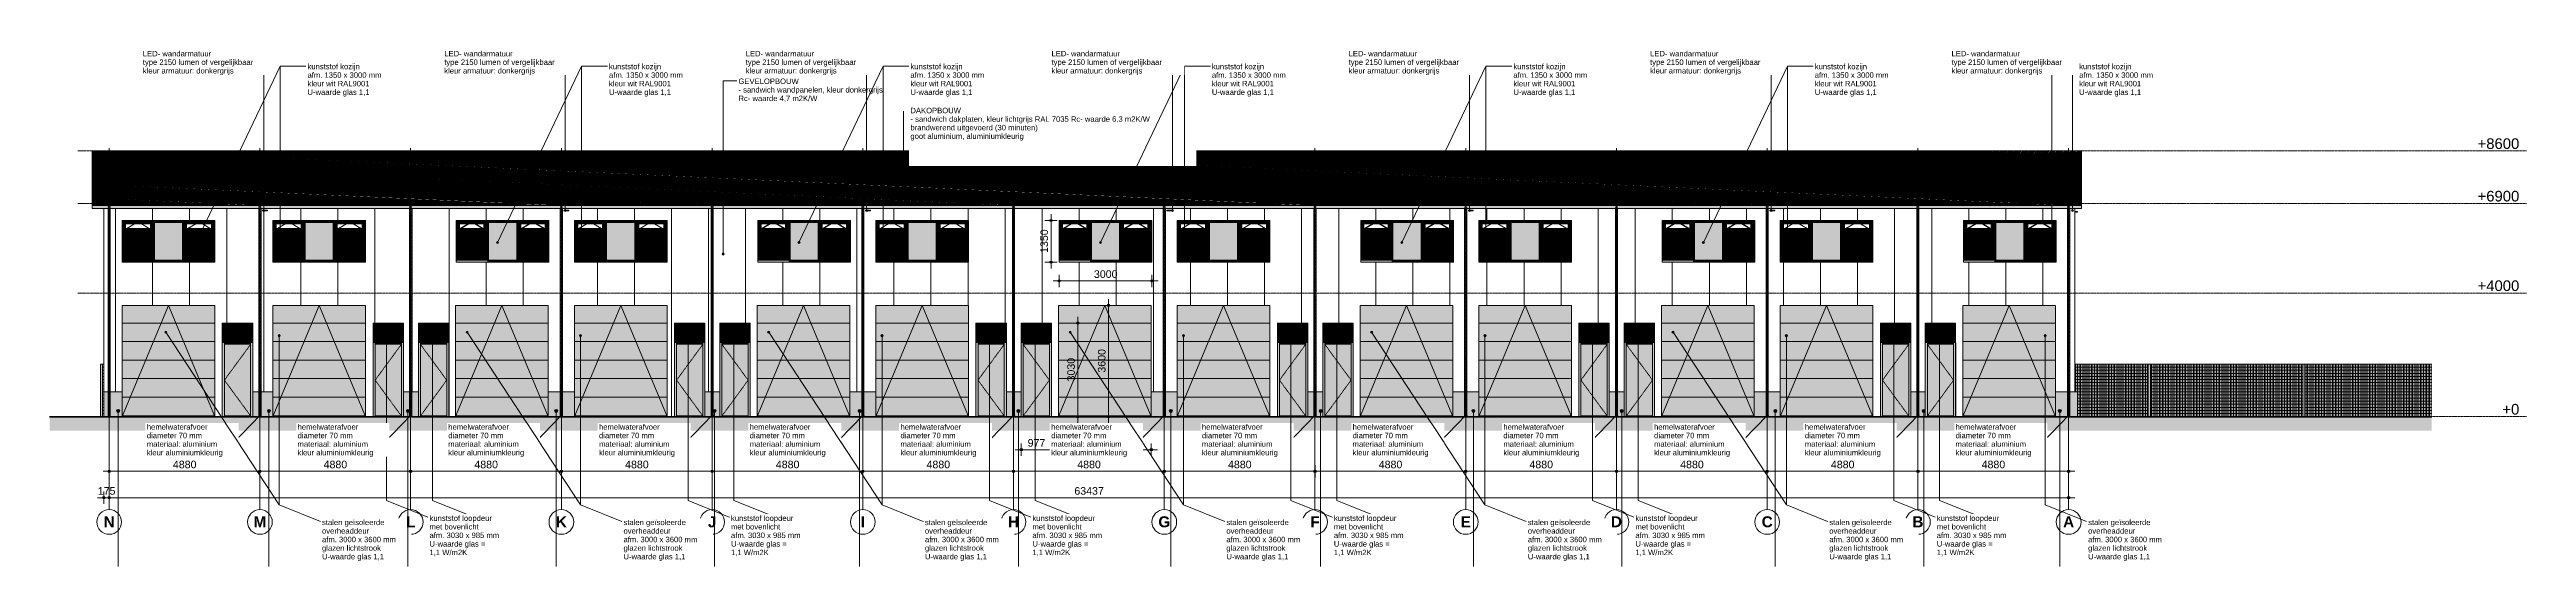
# Model space of a CAD drawing. Header units: millimetres. Extents: x 48682 to 485846, y -7071 to 11912.
# Drawn here: x 358095 to 438285, y -4852 to 11884 of the extents above; entities that cross this region are included whole.
import ezdxf

# ---------------------------------------------------------------- set-up
doc = ezdxf.new("R2010")
doc.units = ezdxf.units.MM
for name, pattern in [('Grid Line', [22.225, 12.7, -3.175, 3.175, -3.175]), ('Hidden', [4, 2, -2]), ('levels', [12, 10, -1, 0, -1])]:
    doc.linetypes.add(name, pattern=pattern)
for name, color, linetype, lineweight in [('A-ANNO-DIMS', 211, 'Continuous', 9), ('A-ANNO-DIMS-100', 211, 'Continuous', 9), ('A-DETL', 90, 'Continuous', 13), ('A-DOOR', 31, 'Continuous', 18), ('A-DOOR-GLAZ', 31, 'Continuous', 13), ('A-FLOR', 192, 'Continuous', 18), ('A-FLOR-HRAL', 11, 'Continuous', 13), ('A-FLOR-LEVL', 51, 'Continuous', 9), ('A-FLOR-PATT', 8, 'Continuous', 18), ('A-GLAZ', 151, 'Continuous', 18), ('A-GLAZ-CWMG', 51, 'Continuous', 13), ('A-WALL', 113, 'Continuous', 13), ('A-WALL-PATT', 111, 'Continuous', 13), ('C-TOPO', 7, 'Continuous', 13), ('E-LITE-EQPM', 33, 'Continuous', 13), ('G-ANNO-TEXT', 231, 'Continuous', 9), ('L-SITE', 91, 'Continuous', 13), ('S-COLS', 52, 'Continuous', 18), ('S-COLS-HDLN', 52, 'Hidden', 9), ('S-GRID', 1, 'Continuous', 9), ('S-GRID-IDEN', 1, 'Continuous', 18)]:
    doc.layers.add(name, color=color, linetype=linetype, lineweight=lineweight)
doc.styles.add('Arial', font='arial.ttf', dxfattribs={"height": 177.035928})
doc.styles.add('Arial_1', font='arial.ttf', dxfattribs={"height": 245.883234})
doc.styles.add('Arial_2', font='arial.ttf', dxfattribs={"height": 344.236527})
doc.styles.add('Arial_B', font='', dxfattribs={"height": 355.164671})
doc.styles.get('Arial_B').set_extended_font_data('Arial', bold=True)
doc.dimstyles.new('2_5mm', dxfattribs={"dimscale": 304.8, "dimtxt": 250, "dimasz": 0.918635, "dimexe": 0.656168, "dimexo": 0.0625, "dimgap": 0.082021, "dimtad": 1, "dimdec": 0, "dimzin": 0, "dimdsep": 46, "dimtxsty": 'Arial_1', "dimblk1": 'DOTSMALL', "dimblk2": 'DOTSMALL', "dimsah": 1, "dimcen": 0.09, "dimdle": 0.656168, "dimazin": 0, "dimtfac": 1, "dimtdec": 4, "dimtix": 1, "dimtmove": 0, "dimatfit": 3, "dimfxl": 0.656168, "dimfxlon": 1, "dimtvp": 1, "dimtolj": 1, "dimtzin": 0, "dimlwd": 13, "dimlwe": 13, "dimarcsym": 2})
doc.dimstyles.new('2_5mm_1', dxfattribs={"dimscale": 304.8, "dimtxt": 250, "dimasz": 0.918635, "dimexe": 0.656168, "dimexo": 0.0625, "dimgap": 0.082021, "dimtad": 1, "dimdec": 0, "dimzin": 0, "dimdsep": 46, "dimtxsty": 'Arial_1', "dimblk1": 'DOTSMALL', "dimblk2": 'DOTSMALL', "dimsah": 1, "dimcen": 0.09, "dimdle": 0.656168, "dimazin": 0, "dimtfac": 1, "dimtdec": 4, "dimtix": 1, "dimtmove": 0, "dimatfit": 3, "dimfxl": 0.656168, "dimfxlon": 1, "dimtvp": 1, "dimtolj": 1, "dimtzin": 0, "dimlwd": 13, "dimlwe": 13, "dimarcsym": 2})
doc.dimstyles.new('2_5mm_2', dxfattribs={"dimscale": 304.8, "dimtxt": 250, "dimasz": 0.918635, "dimexe": 0.656168, "dimexo": 0.0625, "dimgap": 0.082021, "dimtad": 1, "dimdec": 0, "dimzin": 0, "dimdsep": 46, "dimtxsty": 'Arial_1', "dimblk1": 'DOTSMALL', "dimblk2": 'DOTSMALL', "dimsah": 1, "dimcen": 0.09, "dimdle": 0.656168, "dimazin": 0, "dimtfac": 1, "dimtdec": 4, "dimtix": 1, "dimtmove": 0, "dimatfit": 3, "dimfxl": 0.656168, "dimfxlon": 1, "dimtvp": 1, "dimtolj": 1, "dimtzin": 0, "dimlwd": 13, "dimlwe": 13, "dimarcsym": 2})

# ---------------------------------------------------------------- blocks, each defined once
blk = doc.blocks.new('Railing - std-8001898-rechtergebouw noordwestgevel_')
at = {"layer": 'A-FLOR-HRAL'}
blk.add_hatch(color=256, dxfattribs=at).paths.add_polyline_path([(-103979, -10), (-103917, -10), (-103917, 0), (-103987, 0), (-103987, -10)], flags=0)
for p, q in [((-103987, -10), (-103987, 0)), ((-103917, 0), (-103917, -10))]:
    blk.add_line(p, q, dxfattribs=at)
blk = doc.blocks.new('Railing - std-V28-rechtergebouw noordwestgevel_')
at = {"layer": 'A-FLOR-HRAL'}
blk.add_hatch(color=256, dxfattribs=at).paths.add_polyline_path([(-48917, -10), (-48917, 1700), (-48987, 1700), (-48987, -10)], flags=0)
for p, q in [((-48987, -10), (-48987, 1700)), ((-48917, 1700), (-48987, 1700)), ((-48917, 1700), (-48917, -10))]:
    blk.add_line(p, q, dxfattribs=at)
blk = doc.blocks.new('Railing - std-V29-rechtergebouw noordwestgevel_')
at = {"layer": 'A-FLOR-HRAL'}
h = blk.add_hatch(color=256, dxfattribs=at)
h.paths.add_polyline_path([(-115287, -10), (-115217, -10), (-115217, 0), (-115287, 0)], flags=0)
h.paths.add_polyline_path([(-115287, 5), (-115217, 5), (-115217, 1700), (-115287, 1700), (-115287, 736)], flags=0)
for p, q in [((-115287, 5), (-115287, 1700)), ((-115217, 1700), (-115287, 1700)), ((-115217, 1700), (-115217, 5)), ((-115287, -10), (-115287, 0)), ((-115217, 0), (-115217, -10))]:
    blk.add_line(p, q, dxfattribs=at)
blk = doc.blocks.new('Railing - Railing-8087360-rechtergebouw noordwestgevel_')
for name, p in [('Railing - std-V29-rechtergebouw noordwestgevel_', (0, 0)), ('Railing - std-V28-rechtergebouw noordwestgevel_', (0, 0)), ('Railing - std-V28-rechtergebouw noordwestgevel_', (5000, 0)), ('Railing - std-8001898-rechtergebouw noordwestgevel_', (0, 0))]:
    blk.add_blockref(name, p)
blk = doc.blocks.new('Top Rail Type - Top Rail_Internal_-8087365-rechtergebouw noordwestgevel_')
at = {"layer": 'A-FLOR-HRAL', "lineweight": 9}
h = blk.add_hatch(dxfattribs=at)
h.set_pattern_fill('FP_15', color=256, style=0, pattern_type=2)
h.set_pattern_definition([(0, (0, 0), (0, 100), []), (90, (0, 0), (-50, 3e-15), [])])
h.paths.add_polyline_path([(-114975, -10), (-114660, -10), (-114659, -6), (-114658, -1), (-114664, -4), (-114694, -3), (-114696, 0), (-114975, 0)], flags=0)
h.paths.add_polyline_path([(-115217, -10), (-114975, -10), (-114975, 0), (-115217, 0)], flags=0)
h.paths.add_polyline_path([(-47462, -10), (-43987, -10), (-43987, 1700), (-48917, 1700), (-48917, -10)], flags=0)
h.paths.add_polyline_path([(-51912, 0), (-51906, -5), (-51908, -6), (-51910, -2)], flags=0)
h.paths.add_polyline_path([(-48987, -10), (-48987, 1700), (-51360, 1700), (-51360, 800), (-51280, 800), (-51280, 0), (-51872, 0), (-51874, -3), (-51876, -4), (-51906, -3), (-51912, 0), (-51908, -10), (-49452, -10)], flags=0)
h.paths.add_polyline_path([(-87107, 0), (-87101, -5), (-87104, -6), (-87106, -2)], flags=0)
h.paths.add_polyline_path([(-85603, -10), (-84344, -10), (-84343, -6), (-84342, -1), (-84348, -4), (-84378, -3), (-84380, 0), (-84563, 0), (-84563, 20), (-85412, 20), (-85412, 0), (-86024, 0), (-86024, 20), (-86874, 20), (-86874, 0), (-87067, 0), (-87069, -3), (-87071, -4), (-87101, -3), (-87107, 0), (-87103, -10), (-85753, -10)], flags=0)
h.paths.add_polyline_path([(-43917, -10), (-39812, -10), (-39812, 1700), (-43917, 1700)], flags=0)
h.paths.add_polyline_path([(-81190, 0), (-81184, -5), (-81187, -6), (-81189, -2)], flags=0)
h.paths.add_polyline_path([(-81154, -10), (-80502, -10), (-80501, -6), (-80499, -1), (-80506, -4), (-80536, -3), (-80538, 0), (-81150, 0), (-81152, -3), (-81154, -4), (-81184, -3), (-81190, 0), (-81186, -10), (-81170, -10)], flags=0)
h.paths.add_polyline_path([(-111506, 0), (-111500, -5), (-111503, -6), (-111505, -2)], flags=0)
h.paths.add_polyline_path([(-111340, -10), (-109780, -10), (-109779, -6), (-109778, -1), (-109784, -4), (-109814, -3), (-109816, 0), (-110423, 0), (-110423, 20), (-111273, 20), (-111273, 0), (-111466, 0), (-111468, -3), (-111470, -4), (-111500, -3), (-111506, 0), (-111502, -10), (-111466, -10)], flags=0)
h.paths.add_polyline_path([(-90950, 0), (-90944, -5), (-90946, -6), (-90948, -2)], flags=0)
h.paths.add_polyline_path([(-90272, -10), (-90261, -10), (-90260, -6), (-90259, -1), (-90265, -4), (-90295, -3), (-90297, 0), (-90910, 0), (-90912, -3), (-90914, -4), (-90944, -3), (-90950, 0), (-90946, -10), (-90274, -10)], flags=0)
h.paths.add_polyline_path([(-77348, 0), (-77342, -5), (-77344, -6), (-77346, -2)], flags=0)
h.paths.add_polyline_path([(-77344, -10), (-74584, -10), (-74583, -6), (-74582, -1), (-74588, -4), (-74618, -3), (-74620, 0), (-74797, 0), (-74797, 20), (-75647, 20), (-75647, 0), (-76264, 0), (-76264, 20), (-77114, 20), (-77114, 0), (-77308, 0), (-77310, -3), (-77312, -4), (-77342, -3), (-77348, 0), (-77344, -8)], flags=0)
h.paths.add_polyline_path([(-57829, 0), (-57823, -5), (-57825, -6), (-57827, -2)], flags=0)
h.paths.add_polyline_path([(-55066, -10), (-55065, -6), (-55063, -1), (-55070, -4), (-55100, -3), (-55102, 0), (-55290, 0), (-55290, 20), (-56140, 20), (-56140, 0), (-56740, 0), (-56740, 20), (-57590, 20), (-57590, 0), (-57789, 0), (-57791, -3), (-57793, -4), (-57823, -3), (-57829, 0), (-57825, -10), (-55068, -10)], flags=0)
h.paths.add_polyline_path([(-96865, 0), (-96859, -5), (-96862, -6), (-96864, -2)], flags=0)
h.paths.add_polyline_path([(-94130, -10), (-94104, -10), (-94103, -6), (-94101, -1), (-94108, -4), (-94138, -3), (-94140, 0), (-94316, 0), (-94316, 20), (-95166, 20), (-95166, 0), (-95783, 0), (-95783, 20), (-96633, 20), (-96633, 0), (-96825, 0), (-96827, -3), (-96829, -4), (-96859, -3), (-96865, 0), (-96861, -10), (-94189, -10)], flags=0)
h.paths.add_polyline_path([(-71430, 0), (-71424, -5), (-71427, -6), (-71429, -2)], flags=0)
h.paths.add_polyline_path([(-71394, -10), (-70742, -10), (-70741, -6), (-70740, -1), (-70746, -4), (-70776, -3), (-70778, 0), (-71390, 0), (-71392, -3), (-71394, -4), (-71424, -3), (-71430, 0), (-71426, -10), (-71410, -10)], flags=0)
h.paths.add_polyline_path([(-106626, 0), (-106620, -5), (-106623, -6), (-106625, -2)], flags=0)
h.paths.add_polyline_path([(-106622, -10), (-103987, -10), (-103987, 0), (-104076, 0), (-104076, 20), (-104925, 20), (-104925, 0), (-105543, 0), (-105543, 20), (-106393, 20), (-106393, 0), (-106586, 0), (-106588, -3), (-106590, -4), (-106620, -3), (-106626, 0), (-106622, -8)], flags=0)
h.paths.add_polyline_path([(-67588, 0), (-67582, -5), (-67585, -6), (-67587, -2)], flags=0)
h.paths.add_polyline_path([(-67584, -10), (-64825, -10), (-64824, -6), (-64823, -1), (-64829, -4), (-64859, -3), (-64861, 0), (-65037, 0), (-65037, 20), (-65887, 20), (-65887, 0), (-66505, 0), (-66505, 20), (-67355, 20), (-67355, 0), (-67548, 0), (-67550, -3), (-67552, -4), (-67582, -3), (-67588, 0), (-67584, -8)], flags=0)
h.paths.add_polyline_path([(-100711, 0), (-100705, -5), (-100707, -6), (-100709, -2)], flags=0)
h.paths.add_polyline_path([(-100045, -10), (-100019, -10), (-100018, -6), (-100017, -1), (-100023, -4), (-100053, -3), (-100055, 0), (-100671, 0), (-100673, -3), (-100675, -4), (-100705, -3), (-100711, 0), (-100707, -10), (-100063, -10)], flags=0)
h.paths.add_polyline_path([(-61671, 0), (-61665, -5), (-61668, -6), (-61670, -2)], flags=0)
h.paths.add_polyline_path([(-61009, -10), (-60983, -10), (-60982, -6), (-60980, -1), (-60987, -4), (-61017, -3), (-61019, 0), (-61631, 0), (-61633, -3), (-61635, -4), (-61665, -3), (-61671, 0), (-61667, -10), (-61050, -10)], flags=0)
h.paths.add_polyline_path([(-103917, -10), (-103865, -10), (-103864, -6), (-103862, -1), (-103869, -4), (-103899, -3), (-103901, 0), (-103917, 0), (-103917, -4)], flags=0)
h.paths.add_polyline_path([(-109781, -7), (-109782, -5), (-109782, -4), (-109776, 0), (-109780, -7)], flags=0)
h.paths.add_polyline_path([(-70742, -7), (-70744, -5), (-70744, -4), (-70738, 0), (-70742, -7)], flags=0)
h.paths.add_polyline_path([(-84344, -7), (-84346, -5), (-84346, -4), (-84340, 0), (-84344, -7)], flags=0)
h.paths.add_polyline_path([(-114660, -7), (-114662, -5), (-114662, -4), (-114656, 0), (-114660, -7)], flags=0)
h.paths.add_polyline_path([(-94104, -7), (-94106, -5), (-94106, -4), (-94100, 0), (-94104, -7)], flags=0)
h.paths.add_polyline_path([(-55066, -7), (-55068, -5), (-55068, -4), (-55062, 0), (-55066, -7)], flags=0)
h.paths.add_polyline_path([(-103865, -7), (-103867, -5), (-103867, -4), (-103861, 0), (-103865, -7)], flags=0)
h.paths.add_polyline_path([(-64825, -7), (-64827, -5), (-64827, -4), (-64821, 0), (-64825, -7)], flags=0)
h.paths.add_polyline_path([(-74585, -7), (-74586, -5), (-74586, -4), (-74580, 0), (-74584, -7)], flags=0)
h.paths.add_polyline_path([(-80502, -7), (-80504, -5), (-80504, -4), (-80498, 0), (-80502, -7)], flags=0)
h.paths.add_polyline_path([(-100020, -7), (-100021, -5), (-100021, -4), (-100015, 0), (-100019, -7)], flags=0)
h.paths.add_polyline_path([(-60983, -7), (-60985, -5), (-60985, -4), (-60979, 0), (-60983, -7)], flags=0)
h.paths.add_polyline_path([(-90262, -7), (-90263, -5), (-90263, -4), (-90257, 0), (-90261, -7)], flags=0)
h.paths.add_polyline_path([(-115217, 5), (-115177, 5), (-115177, 1700), (-115217, 1700), (-115217, 736)], flags=0)
at = {"layer": 'A-FLOR-HRAL'}
for p, q in [((-115217, 1700), (-115177, 1700)), ((-51360, 1700), (-48987, 1700)), ((-48917, 1700), (-43987, 1700)), ((-43917, 1700), (-39812, 1700))]:
    blk.add_line(p, q, dxfattribs=at)
blk = doc.blocks.new('300_28_ISR_kolom_buis - ø70x3_6 2-8504261-rechtergebouw noordwestgevel_')
at = {"layer": 'S-COLS-HDLN', "linetype": 'Continuous', "lineweight": 18}
for points in [[(-66240, 800), (-66205, 800), (-66205, 6800), (-66209, 6800), (-66209, 6740), (-66240, 6740), (-66240, 885)], [(-66173, 800), (-66170, 800), (-66170, 6740), (-66201, 6740), (-66201, 6800), (-66205, 6800), (-66205, 800), (-66174, 800)]]:
    blk.add_hatch(color=256, dxfattribs=at).paths.add_polyline_path(points, flags=0)
at = {"layer": 'A-DETL', "lineweight": 18}
for p, q in [((-66240, 6740), (-66240, 800)), ((-66209, 6800), (-66205, 6800)), ((-66205, 6800), (-66201, 6800)), ((-66170, 800), (-66170, 6740))]:
    blk.add_line(p, q, dxfattribs=at)
at = {"layer": 'S-COLS', "linetype": 'Hidden', "lineweight": 9}
for p, q in [((-66236, 6800), (-66236, 800)), ((-66173, 6800), (-66173, 800))]:
    blk.add_line(p, q, dxfattribs=at)
blk = doc.blocks.new('300_28_ISR_kolom_buis - ø70x3_6 2-V30-rechtergebouw noordwestgevel_')
at = {"layer": 'S-COLS-HDLN', "linetype": 'Continuous', "lineweight": 18}
for points in [[(-71120, 800), (-71085, 800), (-71085, 6800), (-71086, 6800), (-71086, 6740), (-71120, 6740), (-71120, 885)], [(-71068, 800), (-71050, 800), (-71050, 6740), (-71083, 6740), (-71083, 6800), (-71085, 6800), (-71085, 800), (-71069, 800)]]:
    blk.add_hatch(color=256, dxfattribs=at).paths.add_polyline_path(points, flags=0)
at = {"layer": 'A-DETL', "lineweight": 18}
for p, q in [((-71120, 6740), (-71120, 800)), ((-71086, 6800), (-71085, 6800)), ((-71085, 6800), (-71083, 6800)), ((-71050, 800), (-71050, 6740))]:
    blk.add_line(p, q, dxfattribs=at)
at = {"layer": 'S-COLS', "linetype": 'Hidden', "lineweight": 9}
for p, q in [((-71116, 6800), (-71116, 800)), ((-71053, 6800), (-71053, 800))]:
    blk.add_line(p, q, dxfattribs=at)
blk = doc.blocks.new('300_28_ISR_kolom_buis - ø70x3_6 2-8363247-rechtergebouw noordwestgevel_')
at = {"layer": 'S-COLS-HDLN', "linetype": 'Continuous', "lineweight": 18}
h = blk.add_hatch(color=256, dxfattribs=at)
h.paths.add_polyline_path([(-75998, 1000), (-75964, 1000), (-75964, 6740), (-75999, 6740), (-75999, 1000)], flags=0)
h.paths.add_polyline_path([(-75964, 6840), (-75964, 6850), (-75999, 6849), (-75998, 6847), (-75995, 6845), (-75982, 6841), (-75973, 6840)], flags=0)
h = blk.add_hatch(color=256, dxfattribs=at)
h.paths.add_polyline_path([(-75964, 1000), (-75929, 1000), (-75929, 6740), (-75964, 6740), (-75964, 1033)], flags=0)
h.paths.add_polyline_path([(-75964, 6840), (-75947, 6841), (-75934, 6845), (-75930, 6847), (-75929, 6850), (-75964, 6850)], flags=0)
at = {"layer": 'A-DETL', "lineweight": 18}
for p, q in [((-75999, 6850), (-75999, 6841)), ((-75999, 6850), (-75964, 6850)), ((-75999, 6740), (-75999, 1000)), ((-75964, 6850), (-75929, 6850)), ((-75929, 6841), (-75929, 6850)), ((-75929, 1000), (-75929, 6740))]:
    blk.add_line(p, q, dxfattribs=at)
at = {"layer": 'S-COLS', "linetype": 'Hidden', "lineweight": 9}
for p, q in [((-75996, 6850), (-75996, 1000)), ((-75933, 6850), (-75933, 1000))]:
    blk.add_line(p, q, dxfattribs=at)
blk = doc.blocks.new('300_31_VAE_OH_deur_glas_4x2laags - OH deur breedte 3000mmx2700mm-8703527-rechtergebouw noordwestgevel_')
at = {"layer": 'A-DOOR'}
for points in [[(-99940, 3030), (-96940, 3030), (-96940, 3600), (-99940, 3600), (-99940, 3113)], [(-97653, 1830), (-96940, 1830), (-96940, 2430), (-99940, 2430), (-99940, 1830), (-98858, 1830)], [(-96940, 1230), (-96940, 1830), (-99940, 1830), (-99940, 1230), (-97653, 1230)], [(-98858, 630), (-96940, 630), (-96940, 1230), (-99940, 1230), (-99940, 630), (-99461, 630)], [(-99955, -10), (-96925, -10), (-96925, 0), (-96940, 0), (-96940, 30), (-99940, 30), (-99940, 0), (-99955, 0), (-99955, -6)], [(-99940, 30), (-96940, 30), (-96940, 630), (-99940, 630), (-99940, 142)]]:
    blk.add_hatch(color=256, dxfattribs=at).paths.add_polyline_path(points, flags=0)
h = blk.add_hatch(color=256, dxfattribs=at)
h.paths.add_polyline_path([(-100015, 0), (-100055, 0), (-100053, -3), (-100051, -4), (-100022, -3), (-100017, -1)], flags=0)
h.paths.add_polyline_path([(-100019, -10), (-100015, -10), (-100015, 0), (-100019, -10)], flags=0)
h.paths.add_polyline_path([(-100020, -7), (-100017, -1), (-100021, -5), (-100020, -6)], flags=0)
h = blk.add_hatch(color=256, dxfattribs=at)
h.paths.add_polyline_path([(-96890, -10), (-96865, -10), (-96865, 0), (-96925, 0), (-96925, -10), (-96890, -10)], flags=0)
h.paths.add_polyline_path([(-100015, -10), (-99955, -10), (-99955, 0), (-100015, 0), (-100015, -8)], flags=0)
h = blk.add_hatch(color=256, dxfattribs=at)
h.paths.add_polyline_path([(-96865, 0), (-96857, -4), (-96827, -3), (-96825, 0), (-96864, 0)], flags=0)
h.paths.add_polyline_path([(-96864, -10), (-96861, -10), (-96861, -8), (-96865, 0), (-96865, -10)], flags=0)
h.paths.add_polyline_path([(-96861, -7), (-96859, -5), (-96859, -4), (-96865, 0), (-96861, -7)], flags=0)
at = {"layer": 'A-DOOR-GLAZ', "lineweight": 18}
blk.add_hatch(color=256, dxfattribs=at).paths.add_polyline_path([(-96940, 2430), (-96940, 3030), (-99940, 3030), (-99940, 2430), (-97653, 2430)], flags=0)
at = {"layer": 'A-DOOR', "lineweight": 13}
for p, q in [((-98440, 3600), (-99940, 0)), ((-98440, 3600), (-96940, 0)), ((-99940, 3030), (-96940, 3030)), ((-96940, 2430), (-99940, 2430)), ((-96940, 1830), (-99940, 1830)), ((-99940, 1830), (-96940, 1830)), ((-99940, 1230), (-96940, 1230)), ((-96940, 1230), (-99940, 1230)), ((-96940, 630), (-99940, 630)), ((-99940, 630), (-96940, 630)), ((-99940, 30), (-96940, 30)), ((-99940, 30), (-96940, 30)), ((-99955, -10), (-99955, 0)), ((-96925, -3), (-99955, -3)), ((-96925, 0), (-96925, -10))]:
    blk.add_line(p, q, dxfattribs=at)
at = {"layer": 'A-DOOR', "lineweight": 9}
for p, q in [((-100023, -4), (-100051, -4)), ((-100019, -8), (-100019, -10)), ((-100015, -10), (-100015, 0)), ((-96865, 0), (-96865, -10)), ((-96861, -10), (-96861, -8)), ((-96857, -4), (-96829, -4))]:
    blk.add_line(p, q, dxfattribs=at)
for centre, start, end in [((-100051, 0), 180, 270), ((-100023, -8), 0, 90), ((-96857, -8), 90, 180), ((-96829, 0), 270, 360)]:
    blk.add_arc(centre, 4, start, end, dxfattribs=at)
for points in [[(-100054, -3), (-100054, -3), (-100054, -3), (-100055, -2), (-100055, -2), (-100055, -2), (-100055, -1), (-100055, -1)], [(-96827, -3), (-96826, -3), (-96826, -3), (-96826, -2), (-96826, -2), (-96826, -2), (-96826, -1), (-96826, -1)]]:
    blk.add_open_spline(points, degree=3, knots=[0.5, 0.5, 0.5, 0.5, 0.5416667, 0.5833333, 0.6666667, 0.75, 0.8333333, 0.8333333, 0.8333333, 0.8333333], dxfattribs=at)
for points in [[(-100022, -4), (-100023, -4), (-100023, -4), (-100023, -4)], [(-100019, -8), (-100019, -8), (-100019, -7), (-100020, -7)], [(-96861, -8), (-96861, -8), (-96861, -7), (-96861, -7)], [(-96858, -4), (-96858, -4), (-96858, -4), (-96857, -4)]]:
    blk.add_open_spline(points, degree=3, dxfattribs=at)
at = {"layer": 'A-DOOR-GLAZ'}
for p, q in [((-96940, 3030), (-99940, 3030)), ((-99940, 2430), (-96940, 2430))]:
    blk.add_line(p, q, dxfattribs=at)
blk = doc.blocks.new('Rectangular Mullion - 32_rechts_67x100_vlak-8619629-rechtergebouw noordwestgevel_')
at = {"layer": 'A-GLAZ-CWMG'}
blk.add_hatch(color=256, dxfattribs=at).paths.add_polyline_path([(-65117, 2963), (-65037, 2963), (-65037, 3030), (-65954, 3030), (-65954, 2963), (-65720, 2963)], flags=0)
for p, q in [((-65954, 2963), (-65954, 3030)), ((-65037, 3030), (-65954, 3030)), ((-65954, 2963), (-65037, 2963)), ((-65037, 3030), (-65037, 2963))]:
    blk.add_line(p, q, dxfattribs=at)
blk = doc.blocks.new('Rectangular Mullion - 32_rechts_67x100_vlak-8619841-rechtergebouw noordwestgevel_')
at = {"layer": 'A-GLAZ-CWMG'}
blk.add_hatch(color=256, dxfattribs=at).paths.add_polyline_path([(-64970, 0), (-64970, 2385), (-65037, 2385), (-65037, 0)], flags=0)
for p, q in [((-65037, 2385), (-65037, 0)), ((-64970, 0), (-64970, 2385)), ((-64970, 0), (-65037, 0))]:
    blk.add_line(p, q, dxfattribs=at)
blk = doc.blocks.new('Rectangular Mullion - 32_links_67x100_vlak-8619732-rechtergebouw noordwestgevel_')
at = {"layer": 'A-GLAZ-CWMG'}
blk.add_hatch(color=256, dxfattribs=at).paths.add_polyline_path([(-65954.144454, 2385), (-65887.144454, 2385), (-65887.144454, 2963), (-65954.144454, 2963), (-65954.144454, 2430)], flags=0)
for p, q in [((-65954.144454, 2963), (-65887.144454, 2963)), ((-65954.144454, 2385), (-65954.144454, 2963)), ((-65887.144454, 2963), (-65887.144454, 2385))]:
    blk.add_line(p, q, dxfattribs=at)
blk = doc.blocks.new('32_DO_glas - 01-8509510-rechtergebouw noordwestgevel_')
at = {"layer": 'A-DOOR-GLAZ'}
blk.add_hatch(color=256, dxfattribs=at).paths.add_polyline_path([(-78373, 5067), (-77490, 5067), (-77490, 5955), (-78378, 5955), (-78378, 5067)], flags=0)
blk = doc.blocks.new('Rectangular Mullion - 32_rechts_67x100_vlak-8481124-rechtergebouw noordwestgevel_')
at = {"layer": 'A-GLAZ-CWMG'}
blk.add_hatch(color=256, dxfattribs=at).paths.add_polyline_path([(-79502, 6283), (-79468, 6283), (-79468, 6350), (-80356, 6350), (-80356, 6283), (-79578, 6283)], flags=0)
for p, q in [((-80356, 6283), (-80356, 6350)), ((-79468, 6350), (-80356, 6350)), ((-79468, 6283), (-80356, 6283)), ((-79468, 6350), (-79468, 6283))]:
    blk.add_line(p, q, dxfattribs=at)
blk = doc.blocks.new('Rectangular Mullion - 32_links_67x100_vlak-8481125-rechtergebouw noordwestgevel_')
at = {"layer": 'A-GLAZ-CWMG'}
blk.add_hatch(color=256, dxfattribs=at).paths.add_polyline_path([(-78423, 5000), (-77490, 5000), (-77490, 5067), (-78423, 5067)], flags=0)
for p, q in [((-78423, 5067), (-77490, 5067)), ((-78423, 5000), (-77490, 5000)), ((-77490, 5067), (-77490, 5000))]:
    blk.add_line(p, q, dxfattribs=at)
blk = doc.blocks.new('Rectangular Mullion - 32_rechts_67x100_vlak-8509514-rechtergebouw noordwestgevel_')
at = {"layer": 'A-GLAZ-CWMG'}
blk.add_hatch(color=256, dxfattribs=at).paths.add_polyline_path([(-80423, 5067), (-80356, 5067), (-80356, 6000), (-80423, 6000), (-80423, 5490)], flags=0)
for p, q in [((-80423, 6000), (-80423, 5067)), ((-80356, 6000), (-80356, 5067)), ((-80356, 5067), (-80423, 5067))]:
    blk.add_line(p, q, dxfattribs=at)
blk = doc.blocks.new('Rectangular Mullion - 32_links_67x100_vlak-8481179-rechtergebouw noordwestgevel_')
at = {"layer": 'A-GLAZ-CWMG'}
blk.add_hatch(color=256, dxfattribs=at).paths.add_polyline_path([(-77490, 6000), (-77423, 6000), (-77423, 6283), (-77490, 6283), (-77490, 6045)], flags=0)
for p, q in [((-77490, 6283), (-77423, 6283)), ((-77490, 6000), (-77490, 6283)), ((-77423, 6000), (-77423, 6283))]:
    blk.add_line(p, q, dxfattribs=at)
blk = doc.blocks.new('32_DO_glas - 01-8466179-rechtergebouw noordwestgevel_')
at = {"layer": 'A-DOOR-GLAZ'}
blk.add_hatch(color=256, dxfattribs=at).paths.add_polyline_path([(-79378, 5067), (-78468, 5067), (-78468, 6283), (-79378, 6283), (-79378, 5490)], flags=0)
blk = doc.blocks.new('Rectangular Mullion - 32_rechts_67x100_vlak-8481126-rechtergebouw noordwestgevel_')
at = {"layer": 'A-GLAZ-CWMG'}
blk.add_hatch(color=256, dxfattribs=at).paths.add_polyline_path([(-77469, 6283), (-77423, 6283), (-77423, 6350), (-78378, 6350), (-78378, 6283), (-77544, 6283)], flags=0)
for p, q in [((-78378, 6283), (-78378, 6350)), ((-77423, 6350), (-78378, 6350)), ((-77423, 6283), (-78378, 6283)), ((-77423, 6350), (-77423, 6283))]:
    blk.add_line(p, q, dxfattribs=at)
blk = doc.blocks.new('Rectangular Mullion - 32_links_67x100_vlak-8480892-rechtergebouw noordwestgevel_')
at = {"layer": 'A-GLAZ-CWMG'}
blk.add_hatch(color=256, dxfattribs=at).paths.add_polyline_path([(-79423, 5000), (-78423, 5000), (-78423, 5067), (-79423, 5067)], flags=0)
for p, q in [((-79423, 5067), (-78423, 5067)), ((-79423, 5000), (-78423, 5000))]:
    blk.add_line(p, q, dxfattribs=at)
blk = doc.blocks.new('Rectangular Mullion - 32_tussen_90x100-8249768-rechtergebouw noordwestgevel_')
at = {"layer": 'A-GLAZ-CWMG'}
blk.add_hatch(color=256, dxfattribs=at).paths.add_polyline_path([(-78378, 5067), (-78378, 6000), (-78468, 6000), (-78468, 5067)], flags=0)
for p, q in [((-78468, 6000), (-78468, 5067)), ((-78378, 6000), (-78378, 5067)), ((-78378, 5067), (-78468, 5067))]:
    blk.add_line(p, q, dxfattribs=at)
blk = doc.blocks.new('Rectangular Mullion - 32_rechts_67x100_vlak-8481127-rechtergebouw noordwestgevel_')
at = {"layer": 'A-GLAZ-CWMG'}
blk.add_hatch(color=256, dxfattribs=at).paths.add_polyline_path([(-79378, 6283), (-78468, 6283), (-78468, 6350), (-79378, 6350)], flags=0)
for p, q in [((-79378, 6283), (-79378, 6350)), ((-78468, 6350), (-79378, 6350)), ((-78468, 6283), (-79378, 6283)), ((-78468, 6350), (-78468, 6283))]:
    blk.add_line(p, q, dxfattribs=at)
blk = doc.blocks.new('Rectangular Mullion - 32_links_67x100_vlak-8480894-rechtergebouw noordwestgevel_')
at = {"layer": 'A-GLAZ-CWMG'}
blk.add_hatch(color=256, dxfattribs=at).paths.add_polyline_path([(-79578, 5000), (-79423, 5000), (-79423, 5067), (-80423, 5067), (-80423, 5000), (-80356, 5000)], flags=0)
for p, q in [((-80423, 5000), (-80423, 5067)), ((-80423, 5067), (-79423, 5067)), ((-80423, 5000), (-79423, 5000))]:
    blk.add_line(p, q, dxfattribs=at)
blk = doc.blocks.new('31_WI_RT62_BI_raam - BI_val-8481284-rechtergebouw noordwestgevel_')
at = {"layer": 'A-GLAZ'}
h = blk.add_hatch(color=256, dxfattribs=at)
h.paths.add_polyline_path([(-78071, 6045), (-77490, 6045), (-77490, 6283), (-78378, 6283), (-78378, 6045), (-78222, 6045)], flags=0)
h.paths.add_polyline_path([(-78071, 6050), (-78373, 6050), (-78373, 6278), (-77495, 6278), (-77495, 6050), (-77770, 6050)], flags=0)
h = blk.add_hatch(color=256, dxfattribs=at)
h.paths.add_polyline_path([(-78071, 6050), (-77495, 6050), (-77495, 6278), (-78373, 6278), (-78373, 6050), (-78222, 6050)], flags=0)
h.paths.add_polyline_path([(-78338, 6085), (-78338, 6243), (-77530, 6243), (-77530, 6085), (-78222, 6085)], flags=0)
for p, q in [((-78373, 6050), (-78373, 6278)), ((-77495, 6278), (-78373, 6278)), ((-77495, 6050), (-78373, 6050)), ((-78338, 6243), (-78338, 6085)), ((-77530, 6243), (-78338, 6243)), ((-78338, 6085), (-77530, 6085)), ((-77530, 6085), (-77530, 6243)), ((-77495, 6278), (-77495, 6050))]:
    blk.add_line(p, q, dxfattribs=at)
at = {"layer": 'A-GLAZ', "lineweight": 13}
for p, q in [((-78043, 6243), (-78297, 6085)), ((-77571, 6085), (-77825, 6243))]:
    blk.add_line(p, q, dxfattribs=at)
at = {"layer": 'A-GLAZ', "linetype": 'Hidden', "lineweight": 13}
for p, q in [((-78043, 6243), (-78297, 6085)), ((-77571, 6085), (-77825, 6243))]:
    blk.add_line(p, q, dxfattribs=at)
blk = doc.blocks.new('Rectangular Mullion - 32_rechts_67x100_vlak-8481204-rechtergebouw noordwestgevel_')
at = {"layer": 'A-GLAZ-CWMG'}
blk.add_hatch(color=256, dxfattribs=at).paths.add_polyline_path([(-80356, 6000), (-80356, 6350), (-80423, 6350), (-80423, 6000), (-80406, 6000)], flags=0)
for p, q in [((-80423, 6350), (-80356, 6350)), ((-80423, 6350), (-80423, 6000)), ((-80356, 6350), (-80356, 6000))]:
    blk.add_line(p, q, dxfattribs=at)
blk = doc.blocks.new('Rectangular Mullion - 32_links_67x100_vlak-8509530-rechtergebouw noordwestgevel_')
at = {"layer": 'A-GLAZ-CWMG'}
blk.add_hatch(color=256, dxfattribs=at).paths.add_polyline_path([(-77490, 5000), (-77423, 5000), (-77423, 6000), (-77490, 6000), (-77490, 5077)], flags=0)
for p, q in [((-77490, 5000), (-77490, 6000)), ((-77423, 5000), (-77423, 6000)), ((-77423, 5000), (-77490, 5000))]:
    blk.add_line(p, q, dxfattribs=at)
blk = doc.blocks.new('Rectangular Mullion - 32_tussen_90x100-8481085-rechtergebouw noordwestgevel_')
at = {"layer": 'A-GLAZ-CWMG'}
blk.add_hatch(color=256, dxfattribs=at).paths.add_polyline_path([(-77544, 5955), (-77490, 5955), (-77490, 6045), (-78378, 6045), (-78378, 5955), (-77620, 5955)], flags=0)
for p, q in [((-78378, 5955), (-78378, 6045)), ((-77490, 6045), (-78378, 6045)), ((-77490, 5955), (-78378, 5955)), ((-77490, 6045), (-77490, 5955))]:
    blk.add_line(p, q, dxfattribs=at)
blk = doc.blocks.new('Rectangular Mullion - 32_tussen_90x100-8481164-rechtergebouw noordwestgevel_')
at = {"layer": 'A-GLAZ-CWMG'}
blk.add_hatch(color=256, dxfattribs=at).paths.add_polyline_path([(-78468, 6000), (-78378, 6000), (-78378, 6350), (-78468, 6350), (-78468, 6045)], flags=0)
for p, q in [((-78468, 6350), (-78378, 6350)), ((-78468, 6350), (-78468, 6000)), ((-78378, 6350), (-78378, 6000))]:
    blk.add_line(p, q, dxfattribs=at)
blk = doc.blocks.new('31_WI_RT62_BI_raam - BI_val-V31-rechtergebouw noordwestgevel_')
at = {"layer": 'A-GLAZ'}
h = blk.add_hatch(color=256, dxfattribs=at)
h.paths.add_polyline_path([(-109553, 6045), (-108746, 6045), (-108746, 6283), (-109634, 6283), (-109634, 6045), (-109594, 6045)], flags=0)
h.paths.add_polyline_path([(-109101, 6050), (-109629, 6050), (-109629, 6278), (-108751, 6278), (-108751, 6050), (-108800, 6050)], flags=0)
h = blk.add_hatch(color=256, dxfattribs=at)
h.paths.add_polyline_path([(-109402, 6050), (-108751, 6050), (-108751, 6278), (-109629, 6278), (-109629, 6050), (-109553, 6050)], flags=0)
h.paths.add_polyline_path([(-108786, 6085), (-109594, 6085), (-109594, 6243), (-108786, 6243), (-108786, 6232)], flags=0)
for p, q in [((-109629, 6050), (-109629, 6278)), ((-108751, 6278), (-109629, 6278)), ((-108751, 6050), (-109629, 6050)), ((-109594, 6243), (-109594, 6085)), ((-108786, 6243), (-109594, 6243)), ((-109594, 6085), (-108786, 6085)), ((-108786, 6085), (-108786, 6243)), ((-108751, 6278), (-108751, 6050))]:
    blk.add_line(p, q, dxfattribs=at)
at = {"layer": 'A-GLAZ', "lineweight": 13}
for p, q in [((-109300, 6243), (-109553, 6085)), ((-108828, 6085), (-109081, 6243))]:
    blk.add_line(p, q, dxfattribs=at)
at = {"layer": 'A-GLAZ', "linetype": 'Hidden', "lineweight": 13}
for p, q in [((-109300, 6243), (-109553, 6085)), ((-108828, 6085), (-109081, 6243))]:
    blk.add_line(p, q, dxfattribs=at)
blk = doc.blocks.new('Rectangular Mullion - 32_rechts_67x100_vlak-8509465-rechtergebouw noordwestgevel_')
at = {"layer": 'A-GLAZ-CWMG'}
blk.add_hatch(color=256, dxfattribs=at).paths.add_polyline_path([(-63837, 6283), (-63770, 6283), (-63770, 6350), (-64659, 6350), (-64659, 6283), (-63912, 6283)], flags=0)
for p, q in [((-64659, 6283), (-64659, 6350)), ((-63770, 6350), (-64659, 6350)), ((-63770, 6283), (-64659, 6283)), ((-63770, 6350), (-63770, 6283))]:
    blk.add_line(p, q, dxfattribs=at)
blk = doc.blocks.new('32_DO_glas - 01-8509523-rechtergebouw noordwestgevel_')
at = {"layer": 'A-DOOR-GLAZ'}
blk.add_hatch(color=256, dxfattribs=at).paths.add_polyline_path([(-63912, 5067), (-63770, 5067), (-63770, 5955), (-64659, 5955), (-64659, 5067)], flags=0)
blk = doc.blocks.new('Rectangular Mullion - 32_links_67x100_vlak-8509466-rechtergebouw noordwestgevel_')
at = {"layer": 'A-GLAZ-CWMG'}
blk.add_hatch(color=256, dxfattribs=at).paths.add_polyline_path([(-63912, 5000), (-63725, 5000), (-63725, 5067), (-64726, 5067), (-64726, 5000), (-64659, 5000)], flags=0)
for p, q in [((-64726, 5000), (-64726, 5067)), ((-64726, 5067), (-63725, 5067)), ((-64726, 5000), (-63725, 5000))]:
    blk.add_line(p, q, dxfattribs=at)
blk = doc.blocks.new('31_WI_RT62_BI_raam - BI_val-8509481-rechtergebouw noordwestgevel_')
at = {"layer": 'A-GLAZ'}
h = blk.add_hatch(color=256, dxfattribs=at)
h.paths.add_polyline_path([(-64289, 6045), (-63770, 6045), (-63770, 6283), (-64659, 6283), (-64659, 6045), (-64364, 6045)], flags=0)
h.paths.add_polyline_path([(-64063, 6050), (-64654, 6050), (-64654, 6278), (-63775, 6278), (-63775, 6050), (-63988, 6050)], flags=0)
h = blk.add_hatch(color=256, dxfattribs=at)
h.paths.add_polyline_path([(-64364, 6050), (-63775, 6050), (-63775, 6278), (-64654, 6278), (-64654, 6050), (-64440, 6050)], flags=0)
h.paths.add_polyline_path([(-64364, 6085), (-64619, 6085), (-64619, 6243), (-63810, 6243), (-63810, 6085), (-64214, 6085)], flags=0)
for p, q in [((-64654, 6050), (-64654, 6278)), ((-63775, 6278), (-64654, 6278)), ((-63775, 6050), (-64654, 6050)), ((-64619, 6243), (-64619, 6085)), ((-63810, 6243), (-64619, 6243)), ((-64619, 6085), (-63810, 6085)), ((-63810, 6085), (-63810, 6243)), ((-63775, 6278), (-63775, 6050))]:
    blk.add_line(p, q, dxfattribs=at)
at = {"layer": 'A-GLAZ', "lineweight": 13}
for p, q in [((-64324, 6243), (-64578, 6085)), ((-63852, 6085), (-64105, 6243))]:
    blk.add_line(p, q, dxfattribs=at)
at = {"layer": 'A-GLAZ', "linetype": 'Hidden', "lineweight": 13}
for p, q in [((-64324, 6243), (-64578, 6085)), ((-63852, 6085), (-64105, 6243))]:
    blk.add_line(p, q, dxfattribs=at)
blk = doc.blocks.new('Rectangular Mullion - 32_tussen_90x100-8509467-rechtergebouw noordwestgevel_')
at = {"layer": 'A-GLAZ-CWMG'}
blk.add_hatch(color=256, dxfattribs=at).paths.add_polyline_path([(-63837, 5955), (-63770, 5955), (-63770, 6045), (-64659, 6045), (-64659, 5955), (-63912, 5955)], flags=0)
for p, q in [((-64659, 5955), (-64659, 6045)), ((-63770, 6045), (-64659, 6045)), ((-63770, 5955), (-64659, 5955)), ((-63770, 6045), (-63770, 5955))]:
    blk.add_line(p, q, dxfattribs=at)
blk = doc.blocks.new('300_31_VAE_OH_deur_glas_4x2laags - OH deur breedte 3000mmx2700mm-V32-rechtergebouw noordwestgevel_')
at = {"layer": 'A-DOOR'}
for points in [[(-92833, 3030), (-91025, 3030), (-91025, 3600), (-94025, 3600), (-94025, 3030), (-94004, 3030)], [(-91025, 1830), (-91025, 2430), (-94025, 2430), (-94025, 1830), (-91025, 1830)], [(-94025, 1230), (-91025, 1230), (-91025, 1830), (-94025, 1830), (-94025, 1700)], [(-91025, 630), (-91025, 630), (-91025, 1230), (-94025, 1230), (-94025, 630), (-91628, 630)], [(-94025, -10), (-91010, -10), (-91010, 0), (-91025, 0), (-91025, 30), (-94025, 30), (-94025, 0), (-94040, 0), (-94040, -10), (-94038, -10)], [(-91628, 30), (-91025, 30), (-91025, 630), (-94025, 630), (-94025, 30), (-92833, 30)]]:
    blk.add_hatch(color=256, dxfattribs=at).paths.add_polyline_path(points, flags=0)
h = blk.add_hatch(color=256, dxfattribs=at)
h.paths.add_polyline_path([(-94100, 0), (-94140, 0), (-94138, -3), (-94136, -4), (-94106, -3), (-94101, -1)], flags=0)
h.paths.add_polyline_path([(-94104, -10), (-94100, -10), (-94100, 0), (-94104, -8)], flags=0)
h.paths.add_polyline_path([(-94104, -7), (-94101, -1), (-94106, -5), (-94104, -6)], flags=0)
h = blk.add_hatch(color=256, dxfattribs=at)
h.paths.add_polyline_path([(-90950, -10), (-90950, 0), (-91010, 0), (-91010, -10)], flags=0)
h.paths.add_polyline_path([(-94040, -10), (-94040, 0), (-94100, 0), (-94100, -10)], flags=0)
h = blk.add_hatch(color=256, dxfattribs=at)
h.paths.add_polyline_path([(-90950, 0), (-90942, -4), (-90912, -3), (-90910, 0), (-90948, 0)], flags=0)
h.paths.add_polyline_path([(-90946, -10), (-90946, -10), (-90947, -6), (-90950, 0), (-90950, -10)], flags=0)
h.paths.add_polyline_path([(-90946, -7), (-90944, -5), (-90943, -4), (-90950, 0), (-90946, -7)], flags=0)
at = {"layer": 'A-DOOR-GLAZ', "lineweight": 18}
blk.add_hatch(color=256, dxfattribs=at).paths.add_polyline_path([(-94004, 2430), (-91025, 2430), (-91025, 3030), (-94025, 3030), (-94025, 2430)], flags=0)
at = {"layer": 'A-DOOR', "lineweight": 13}
for p, q in [((-92525, 3600), (-94025, 0)), ((-92525, 3600), (-91025, 0)), ((-94025, 3030), (-91025, 3030)), ((-91025, 2430), (-94025, 2430)), ((-91025, 1830), (-94025, 1830)), ((-94025, 1830), (-91025, 1830)), ((-94025, 1230), (-91025, 1230)), ((-91025, 1230), (-94025, 1230)), ((-91025, 630), (-94025, 630)), ((-94025, 630), (-91025, 630)), ((-94025, 30), (-91025, 30)), ((-94025, 30), (-91025, 30)), ((-94040, -10), (-94040, 0)), ((-91010, -3), (-94040, -3)), ((-91010, 0), (-91010, -10))]:
    blk.add_line(p, q, dxfattribs=at)
at = {"layer": 'A-DOOR', "lineweight": 9}
for p, q in [((-94108, -4), (-94136, -4)), ((-94104, -8), (-94104, -10)), ((-94100, -10), (-94100, 0)), ((-90950, 0), (-90950, -10)), ((-90946, -10), (-90946, -8)), ((-90942, -4), (-90914, -4))]:
    blk.add_line(p, q, dxfattribs=at)
for centre, start, end in [((-94136, 0), 180, 270), ((-94108, -8), 0, 90), ((-90942, -8), 90, 180), ((-90914, 0), 270, 360)]:
    blk.add_arc(centre, 4, start, end, dxfattribs=at)
for points in [[(-94139, -3), (-94139, -3), (-94139, -3), (-94139, -2), (-94139, -2), (-94140, -2), (-94140, -1), (-94140, -1)], [(-90911, -3), (-90911, -3), (-90911, -3), (-90911, -2), (-90910, -2), (-90910, -2), (-90910, -1), (-90910, -1)]]:
    blk.add_open_spline(points, degree=3, knots=[0.5, 0.5, 0.5, 0.5, 0.5416667, 0.5833333, 0.6666667, 0.75, 0.8333333, 0.8333333, 0.8333333, 0.8333333], dxfattribs=at)
for points in [[(-94107, -4), (-94107, -4), (-94107, -4), (-94108, -4)], [(-94104, -8), (-94104, -8), (-94104, -7), (-94104, -7)], [(-90946, -8), (-90946, -8), (-90946, -7), (-90946, -7)], [(-90943, -4), (-90943, -4), (-90942, -4), (-90942, -4)]]:
    blk.add_open_spline(points, degree=3, dxfattribs=at)
at = {"layer": 'A-DOOR-GLAZ'}
for p, q in [((-91025, 3030), (-94025, 3030)), ((-94025, 2430), (-91025, 2430))]:
    blk.add_line(p, q, dxfattribs=at)
blk = doc.blocks.new('300_31_VAE_OH_deur_glas_4x2laags - OH deur breedte 3000mmx2700mm-V33-rechtergebouw noordwestgevel_')
at = {"layer": 'A-DOOR'}
for points in [[(-111581, 3030), (-111581, 3600), (-114581, 3600), (-114581, 3030), (-112113, 3030)], [(-112113, 1830), (-111581, 1830), (-111581, 2430), (-114581, 2430), (-114581, 1830), (-114523, 1830)], [(-114523, 1230), (-111581, 1230), (-111581, 1830), (-114581, 1830), (-114581, 1230)], [(-114523, 630), (-111581, 630), (-111581, 1230), (-114581, 1230), (-114581, 630)], [(-114596, -10), (-111566, -10), (-111566, 0), (-111581, 0), (-111581, 30), (-114581, 30), (-114581, 5), (-113782, 5), (-113782, 0), (-114596, 0), (-114596, -6)], [(-114523, 30), (-111581, 30), (-111581, 630), (-114581, 630), (-114581, 30)]]:
    blk.add_hatch(color=256, dxfattribs=at).paths.add_polyline_path(points, flags=0)
h = blk.add_hatch(color=256, dxfattribs=at)
h.paths.add_polyline_path([(-114656, 0), (-114696, 0), (-114694, -3), (-114692, -4), (-114663, -3), (-114658, -1)], flags=0)
h.paths.add_polyline_path([(-114660, -10), (-114656, -10), (-114656, 0), (-114660, -10)], flags=0)
h.paths.add_polyline_path([(-114660, -7), (-114658, -1), (-114662, -5), (-114661, -6)], flags=0)
h = blk.add_hatch(color=256, dxfattribs=at)
h.paths.add_polyline_path([(-111531, -10), (-111506, -10), (-111506, 0), (-111566, 0), (-111566, -10)], flags=0)
h.paths.add_polyline_path([(-114596, -10), (-114596, 0), (-114656, 0), (-114656, -10)], flags=0)
h = blk.add_hatch(color=256, dxfattribs=at)
h.paths.add_polyline_path([(-111506, 0), (-111498, -4), (-111468, -3), (-111466, 0), (-111505, 0)], flags=0)
h.paths.add_polyline_path([(-111502, -10), (-111502, -10), (-111502, -8), (-111506, 0), (-111506, -10), (-111505, -10)], flags=0)
h.paths.add_polyline_path([(-111502, -7), (-111500, -5), (-111500, -4), (-111506, 0), (-111502, -7)], flags=0)
at = {"layer": 'A-DOOR-GLAZ', "lineweight": 18}
blk.add_hatch(color=256, dxfattribs=at).paths.add_polyline_path([(-111581, 2430), (-111581, 3030), (-114581, 3030), (-114581, 2430), (-112113, 2430)], flags=0)
at = {"layer": 'A-DOOR', "lineweight": 13}
for p, q in [((-113081, 3600), (-114579, 5)), ((-113081, 3600), (-111581, 0)), ((-114581, 3030), (-111581, 3030)), ((-111581, 2430), (-114581, 2430)), ((-111581, 1830), (-114581, 1830)), ((-114581, 1830), (-111581, 1830)), ((-114581, 1230), (-111581, 1230)), ((-111581, 1230), (-114581, 1230)), ((-111581, 630), (-114581, 630)), ((-114581, 630), (-111581, 630)), ((-114581, 30), (-111581, 30)), ((-114581, 30), (-111581, 30)), ((-114596, -10), (-114596, 0)), ((-111566, -3), (-114596, -3)), ((-111566, 0), (-111566, -10))]:
    blk.add_line(p, q, dxfattribs=at)
at = {"layer": 'A-DOOR', "lineweight": 9}
for p, q in [((-114664, -4), (-114692, -4)), ((-114660, -8), (-114660, -10)), ((-114656, -10), (-114656, 0)), ((-111506, 0), (-111506, -10)), ((-111502, -10), (-111502, -8)), ((-111498, -4), (-111470, -4))]:
    blk.add_line(p, q, dxfattribs=at)
for centre, start, end in [((-114692, 0), 180, 270), ((-114664, -8), 0, 90), ((-111498, -8), 90, 180), ((-111470, 0), 270, 360)]:
    blk.add_arc(centre, 4, start, end, dxfattribs=at)
for points in [[(-114695, -3), (-114695, -3), (-114695, -3), (-114695, -2), (-114696, -2), (-114696, -2), (-114696, -1), (-114696, -1)], [(-111467, -3), (-111467, -3), (-111467, -3), (-111467, -2), (-111467, -2), (-111467, -2), (-111466, -1), (-111466, -1)]]:
    blk.add_open_spline(points, degree=3, knots=[0.5, 0.5, 0.5, 0.5, 0.5416667, 0.5833333, 0.6666667, 0.75, 0.8333333, 0.8333333, 0.8333333, 0.8333333], dxfattribs=at)
for points in [[(-114663, -4), (-114664, -4), (-114664, -4), (-114664, -4)], [(-114660, -8), (-114660, -8), (-114660, -7), (-114660, -7)], [(-111502, -8), (-111502, -8), (-111502, -7), (-111502, -7)], [(-111499, -4), (-111499, -4), (-111499, -4), (-111498, -4)]]:
    blk.add_open_spline(points, degree=3, dxfattribs=at)
at = {"layer": 'A-DOOR-GLAZ'}
for p, q in [((-111581, 3030), (-114581, 3030)), ((-114581, 2430), (-111581, 2430))]:
    blk.add_line(p, q, dxfattribs=at)
blk = doc.blocks.new('32_DO_deur - enkele deur-8619826-rechtergebouw noordwestgevel_')
at = {"layer": 'A-DOOR'}
blk.add_hatch(color=256, dxfattribs=at).paths.add_polyline_path([(-65117, 20), (-65037, 20), (-65037, 2340), (-65887, 2340), (-65887, 20), (-65720, 20)], flags=0)
at = {"layer": 'A-DOOR', "lineweight": 9}
blk.add_line((-65037, 20), (-65887, 20), dxfattribs=at)
at = {"layer": 'A-GLAZ', "linetype": 'Hidden', "lineweight": 13}
for p, q in [((-65887, 2340), (-65037, 1180)), ((-65037, 1180), (-65887, 20))]:
    blk.add_line(p, q, dxfattribs=at)
blk = doc.blocks.new('Rectangular Mullion - 32_rechts_67x100-8620199-rechtergebouw noordwestgevel_')
at = {"layer": 'A-GLAZ-CWMG'}
blk.add_hatch(color=256, dxfattribs=at).paths.add_polyline_path([(-76197, 2963), (-76197, 3030), (-77114, 3030), (-77114, 2963), (-76264, 2963)], flags=0)
for p, q in [((-77114, 2963), (-77114, 3030)), ((-77114, 3030), (-76197, 3030)), ((-76197, 2963), (-77114, 2963)), ((-76197, 3030), (-76197, 2963))]:
    blk.add_line(p, q, dxfattribs=at)
blk = doc.blocks.new('Rectangular Mullion - 32_rechts_67x100-8620422-rechtergebouw noordwestgevel_')
at = {"layer": 'A-GLAZ-CWMG'}
blk.add_hatch(color=256, dxfattribs=at).paths.add_polyline_path([(-77168, 0), (-77114, 0), (-77114, 2385), (-77181, 2385), (-77181, 0)], flags=0)
for p, q in [((-77181, 0), (-77181, 2385)), ((-77114, 2385), (-77114, 0)), ((-77114, 0), (-77181, 0))]:
    blk.add_line(p, q, dxfattribs=at)
blk = doc.blocks.new('Rectangular Mullion - 32_links_67x100-8620285-rechtergebouw noordwestgevel_')
at = {"layer": 'A-GLAZ-CWMG'}
blk.add_hatch(color=256, dxfattribs=at).paths.add_polyline_path([(-76264, 2385), (-76197, 2385), (-76197, 2963), (-76264, 2963), (-76264, 2430)], flags=0)
for p, q in [((-76264, 2963), (-76197, 2963)), ((-76264, 2963), (-76264, 2385)), ((-76197, 2385), (-76197, 2963))]:
    blk.add_line(p, q, dxfattribs=at)
blk = doc.blocks.new('32_DO_deur - enkele deur-8620408-rechtergebouw noordwestgevel_')
at = {"layer": 'A-DOOR'}
blk.add_hatch(color=256, dxfattribs=at).paths.add_polyline_path([(-76264, 20), (-76264, 2340), (-77114, 2340), (-77114, 20), (-76565, 20)], flags=0)
at = {"layer": 'A-DOOR', "lineweight": 9}
blk.add_line((-76264, 20), (-77114, 20), dxfattribs=at)
at = {"layer": 'A-GLAZ', "linetype": 'Hidden', "lineweight": 13}
for p, q in [((-76264, 2340), (-77114, 1180)), ((-77114, 1180), (-76264, 20))]:
    blk.add_line(p, q, dxfattribs=at)
blk = doc.blocks.new('31_WI_RT62_BI_raam - BI_val-V34-rechtergebouw noordwestgevel_')
at = {"layer": 'A-GLAZ'}
h = blk.add_hatch(color=256, dxfattribs=at)
h.paths.add_polyline_path([(-83680, 6045), (-83290, 6045), (-83290, 6283), (-84178, 6283), (-84178, 6045), (-83720, 6045)], flags=0)
h.paths.add_polyline_path([(-83295, 6050), (-84173, 6050), (-84172, 6278), (-83295, 6278), (-83295, 6052)], flags=0)
h = blk.add_hatch(color=256, dxfattribs=at)
h.paths.add_polyline_path([(-83795, 6050), (-83295, 6050), (-83295, 6278), (-84173, 6278), (-84172, 6050), (-83871, 6050)], flags=0)
h.paths.add_polyline_path([(-84097, 6085), (-84138, 6085), (-84138, 6243), (-83330, 6243), (-83330, 6085), (-83946, 6085)], flags=0)
for p, q in [((-84173, 6050), (-84173, 6278)), ((-83295, 6278), (-84173, 6278)), ((-83295, 6050), (-84173, 6050)), ((-84138, 6243), (-84138, 6085)), ((-83330, 6243), (-84138, 6243)), ((-84138, 6085), (-83330, 6085)), ((-83330, 6085), (-83330, 6243)), ((-83295, 6278), (-83295, 6050))]:
    blk.add_line(p, q, dxfattribs=at)
at = {"layer": 'A-GLAZ', "lineweight": 13}
for p, q in [((-83843, 6243), (-84097, 6085)), ((-83371, 6085), (-83624, 6243))]:
    blk.add_line(p, q, dxfattribs=at)
at = {"layer": 'A-GLAZ', "linetype": 'Hidden', "lineweight": 13}
for p, q in [((-83843, 6243), (-84097, 6085)), ((-83371, 6085), (-83624, 6243))]:
    blk.add_line(p, q, dxfattribs=at)
blk = doc.blocks.new('300_28_ISR_kolom_buis - ø70x3_6 2-8704371-rechtergebouw noordwestgevel_')
at = {"layer": 'S-COLS-HDLN', "linetype": 'Continuous', "lineweight": 18}
for points in [[(-95517, 0), (-95483, 0), (-95483, 1000), (-95518, 1000), (-95518, 0)], [(-95483, 0), (-95448, 0), (-95449, 1000), (-95483, 1000), (-95483, 142)]]:
    blk.add_hatch(color=256, dxfattribs=at).paths.add_polyline_path(points, flags=0)
at = {"layer": 'A-DETL', "lineweight": 18}
for p, q in [((-95518, 1000), (-95518, 0)), ((-95518, 1000), (-95483, 1000)), ((-95483, 1000), (-95448, 1000)), ((-95448, 0), (-95448, 1000)), ((-95483, 0), (-95518, 0)), ((-95448, 0), (-95483, 0))]:
    blk.add_line(p, q, dxfattribs=at)
at = {"layer": 'S-COLS', "linetype": 'Hidden', "lineweight": 9}
for p, q in [((-95515, 1000), (-95515, 0)), ((-95452, 1000), (-95452, 0))]:
    blk.add_line(p, q, dxfattribs=at)
blk = doc.blocks.new('300_28_ISR_kolom_buis - ø70x3_6 2-V35-rechtergebouw noordwestgevel_')
at = {"layer": 'S-COLS-HDLN', "linetype": 'Continuous', "lineweight": 18}
for points in [[(-115037, 5), (-115002, 5), (-115002, 1000), (-115037, 1000), (-115037, 142)], [(-114978, 5), (-114967, 5), (-114968, 1000), (-115002, 1000), (-115002, 5), (-114978, 5)]]:
    blk.add_hatch(color=256, dxfattribs=at).paths.add_polyline_path(points, flags=0)
at = {"layer": 'A-DETL', "lineweight": 18}
for p, q in [((-115037, 1000), (-115037, 5)), ((-115037, 1000), (-115002, 1000)), ((-115002, 1000), (-114967, 1000)), ((-114967, 5), (-114967, 1000))]:
    blk.add_line(p, q, dxfattribs=at)
at = {"layer": 'S-COLS', "linetype": 'Hidden', "lineweight": 9}
for p, q in [((-115034, 1000), (-115034, 5)), ((-114971, 1000), (-114971, 5))]:
    blk.add_line(p, q, dxfattribs=at)
blk = doc.blocks.new('300_28_ISR_kolom_buis - ø70x3_6 2-8715042-rechtergebouw noordwestgevel_')
at = {"layer": 'S-COLS-HDLN', "linetype": 'Continuous', "lineweight": 18}
for points in [[(-71120, 0), (-71085, 0), (-71085, 800), (-71120, 800), (-71120, 142)], [(-71075, 0), (-71050, 0), (-71050, 800), (-71085, 800), (-71085, 0)]]:
    blk.add_hatch(color=256, dxfattribs=at).paths.add_polyline_path(points, flags=0)
at = {"layer": 'A-DETL', "lineweight": 18}
for p, q in [((-71120, 800), (-71120, 0)), ((-71120, 800), (-71085, 800)), ((-71085, 800), (-71050, 800)), ((-71050, 0), (-71050, 800)), ((-71085, 0), (-71120, 0)), ((-71050, 0), (-71085, 0))]:
    blk.add_line(p, q, dxfattribs=at)
at = {"layer": 'S-COLS', "linetype": 'Hidden', "lineweight": 9}
for p, q in [((-71116, 800), (-71116, 0)), ((-71053, 800), (-71053, 0))]:
    blk.add_line(p, q, dxfattribs=at)
blk = doc.blocks.new('Rectangular Mullion - 32_rechts_67x100_vlak-8619785-rechtergebouw noordwestgevel_')
at = {"layer": 'A-GLAZ-CWMG'}
blk.add_hatch(color=256, dxfattribs=at).paths.add_polyline_path([(-104009, 2385), (-104009, 3030), (-104076, 3030), (-104076, 2385)], flags=0)
for p, q in [((-104076, 3030), (-104009, 3030)), ((-104076, 3030), (-104076, 2385)), ((-104009, 2385), (-104009, 3030))]:
    blk.add_line(p, q, dxfattribs=at)
blk = doc.blocks.new('Rectangular Mullion - 32_links_67x100_vlak-8619807-rechtergebouw noordwestgevel_')
at = {"layer": 'A-GLAZ-CWMG'}
blk.add_hatch(color=256, dxfattribs=at).paths.add_polyline_path([(-104925, 0), (-104925, 2385), (-104992, 2385), (-104992, 0)], flags=0)
for p, q in [((-104992, 800), (-104992, 2385)), ((-104925, 2385), (-104925, 0)), ((-104925, 0), (-104992, 0))]:
    blk.add_line(p, q, dxfattribs=at)
blk = doc.blocks.new('Rectangular Mullion - 32_tussen_90x100-8619593-rechtergebouw noordwestgevel_')
at = {"layer": 'A-GLAZ-CWMG'}
blk.add_hatch(color=256, dxfattribs=at).paths.add_polyline_path([(-104076, 2340), (-104076, 2430), (-104925, 2430), (-104925, 2340), (-104883, 2340)], flags=0)
for p, q in [((-104925, 2340), (-104925, 2430)), ((-104076, 2430), (-104925, 2430)), ((-104076, 2430), (-104076, 2340)), ((-104925, 2340), (-104076, 2340))]:
    blk.add_line(p, q, dxfattribs=at)
blk = doc.blocks.new('32_DO_glas - 01-8619792-rechtergebouw noordwestgevel_')
at = {"layer": 'A-DOOR-GLAZ'}
blk.add_hatch(color=256, dxfattribs=at).paths.add_polyline_path([(-104883, 2430), (-104076, 2430), (-104076, 2963), (-104925, 2963), (-104925, 2430)], flags=0)
blk = doc.blocks.new('Rectangular Mullion - 32_rechts_67x100-8620331-rechtergebouw noordwestgevel_')
at = {"layer": 'A-GLAZ-CWMG'}
blk.add_hatch(color=256, dxfattribs=at).paths.add_polyline_path([(-106393, 2385), (-106393, 3030), (-106460, 3030), (-106460, 2385)], flags=0)
for p, q in [((-106460, 3030), (-106393, 3030)), ((-106460, 2385), (-106460, 3030)), ((-106393, 3030), (-106393, 2385))]:
    blk.add_line(p, q, dxfattribs=at)
blk = doc.blocks.new('Rectangular Mullion - 32_links_67x100-8620423-rechtergebouw noordwestgevel_')
at = {"layer": 'A-GLAZ-CWMG'}
blk.add_hatch(color=256, dxfattribs=at).paths.add_polyline_path([(-105486, 0), (-105476, 0), (-105476, 2385), (-105543, 2385), (-105543, 0)], flags=0)
for p, q in [((-105543, 2385), (-105543, 0)), ((-105476, 800), (-105476, 2385)), ((-105476, 0), (-105543, 0))]:
    blk.add_line(p, q, dxfattribs=at)
blk = doc.blocks.new('Rectangular Mullion - 32_tussen_90x100-8620133-rechtergebouw noordwestgevel_')
at = {"layer": 'A-GLAZ-CWMG'}
blk.add_hatch(color=256, dxfattribs=at).paths.add_polyline_path([(-105543, 2340), (-105543, 2430), (-106393, 2430), (-106393, 2340), (-106088, 2340)], flags=0)
for p, q in [((-106393, 2340), (-106393, 2430)), ((-106393, 2430), (-105543, 2430)), ((-105543, 2430), (-105543, 2340)), ((-105543, 2340), (-106393, 2340))]:
    blk.add_line(p, q, dxfattribs=at)
blk = doc.blocks.new('32_DO_glas - 01-8620349-rechtergebouw noordwestgevel_')
at = {"layer": 'A-DOOR-GLAZ'}
blk.add_hatch(color=256, dxfattribs=at).paths.add_polyline_path([(-106088, 2430), (-105543, 2430), (-105543, 2963), (-106393, 2963), (-106393, 2430)], flags=0)
blk = doc.blocks.new('31_WI_RT62_BI_raam - BI_val-V36-rechtergebouw noordwestgevel_')
at = {"layer": 'A-GLAZ'}
for points in [[(-102867, 6085), (-102867, 6243), (-102869, 6243), (-102869, 6085)], [(-102867, 6085), (-102849, 6085), (-102850, 6243), (-102867, 6243), (-102867, 6085)]]:
    blk.add_hatch(color=256, dxfattribs=at).paths.add_polyline_path(points, flags=0)
at = {"layer": 'A-GLAZ', "lineweight": 13}
for p, q in [((-103636, 6085), (-103383, 6243)), ((-103164, 6243), (-102911, 6085))]:
    blk.add_line(p, q, dxfattribs=at)
at = {"layer": 'A-GLAZ', "linetype": 'Hidden', "lineweight": 13}
for p, q in [((-103636, 6085), (-103383, 6243)), ((-103164, 6243), (-102911, 6085))]:
    blk.add_line(p, q, dxfattribs=at)
at = {"layer": 'A-GLAZ'}
for p, q in [((-102869, 6085), (-102869, 6243)), ((-102867, 6085), (-102867, 6243))]:
    blk.add_line(p, q, dxfattribs=at)
blk = doc.blocks.new('200_VAE_63_spotlamp - rond-8711746-rechtergebouw noordwestgevel_')
at = {"layer": 'E-LITE-EQPM'}
blk.add_hatch(color=256, dxfattribs=at).paths.add_polyline_path([(-51280, 6620), (-51280, 6640), (-51360, 6640), (-51360, 6620)], flags=0)
for p, q in [((-51360, 6640), (-51280, 6640)), ((-51360, 6620), (-51280, 6620)), ((-51280, 6640), (-51280, 6620))]:
    blk.add_line(p, q, dxfattribs=at)
blk = doc.blocks.new('200_VAE_63_spotlamp - rond-8711555-rechtergebouw noordwestgevel_')
at = {"layer": 'E-LITE-EQPM'}
blk.add_hatch(color=256, dxfattribs=at).paths.add_polyline_path([(-61080, 6660), (-61080, 6680), (-61240, 6680), (-61240, 6660), (-61201, 6660)], flags=0)
for p, q in [((-61240, 6680), (-61080, 6680)), ((-61240, 6660), (-61240, 6680)), ((-61240, 6660), (-61080, 6660)), ((-61080, 6660), (-61080, 6680))]:
    blk.add_line(p, q, dxfattribs=at)
blk = doc.blocks.new('300_90_VAE_parkeerplek - 2000x2000-8710470-rechtergebouw noordwestgevel_')
at = {"layer": 'L-SITE', "lineweight": 18}
h = blk.add_hatch(color=256, dxfattribs=at)
h.paths.add_polyline_path([(-113822, 2), (-113782, 2), (-113782, 5), (-113822, 5), (-113822, 2)], flags=0)
h.paths.add_polyline_path([(-116032, 2), (-115992, 2), (-115992, 5), (-116032, 5)], flags=0)
for points in [[(-114523, 0), (-113782, 0), (-113782, 2), (-116032, 2), (-116032, 0), (-114581, 0)], [(-115992, 2), (-113822, 2), (-113822, 5), (-115992, 5)]]:
    blk.add_hatch(color=256, dxfattribs=at).paths.add_polyline_path(points, flags=0)
at = {"layer": 'A-DETL', "lineweight": 18}
blk.add_line((-115992, 5), (-113822, 5), dxfattribs=at)
at = {"layer": 'L-SITE', "lineweight": 18}
for p, q in [((-115992, 5), (-116032, 5)), ((-116032, 5), (-116032, 2)), ((-116032, 2), (-115992, 2)), ((-113782, 2), (-116032, 2)), ((-116032, 2), (-116032, 0)), ((-115992, 2), (-115992, 5)), ((-113782, 5), (-113822, 5)), ((-113822, 5), (-113822, 2)), ((-113822, 2), (-113782, 2)), ((-113782, 2), (-113782, 5)), ((-113782, 0), (-113782, 2)), ((-116032, 0), (-113782, 0))]:
    blk.add_line(p, q, dxfattribs=at)
at = {"layer": 'L-SITE'}
for p, q in [((-115087, 3), (-115031, 3)), ((-115031, 3), (-114919, 3)), ((-115031, 3), (-114917, 3)), ((-114916, 3), (-115031, 3)), ((-114919, 3), (-114876, 3)), ((-114917, 3), (-114862, 3)), ((-114866, 3), (-114916, 3)), ((-114876, 3), (-114840, 3)), ((-114848, 3), (-114866, 3)), ((-114862, 3), (-114841, 3)), ((-114834, 3), (-114848, 3)), ((-114841, 3), (-114824, 3)), ((-114840, 3), (-114812, 3)), ((-114823, 3), (-114834, 3)), ((-114824, 3), (-114813, 3)), ((-114816, 3), (-114823, 3)), ((-114811, 3), (-114816, 3)), ((-114813, 3), (-114810, 3)), ((-114812, 3), (-114790, 3)), ((-114810, 3), (-114811, 3)), ((-114790, 3), (-114775, 3)), ((-114768, 3), (-114779, 3)), ((-114775, 3), (-114763, 3)), ((-114758, 3), (-114768, 3)), ((-114763, 3), (-114757, 3)), ((-114755, 3), (-114758, 3)), ((-114757, 3), (-114755, 3))]:
    blk.add_line(p, q, dxfattribs=at)
blk = doc.blocks.new('31_WI_RT62_BI_raam - BI_val-V37-rechtergebouw noordwestgevel_')
at = {"layer": 'A-GLAZ'}
for points in [[(-83348, 6085), (-83348, 6243), (-83350, 6243), (-83350, 6085)], [(-83343, 6085), (-83330, 6085), (-83330, 6243), (-83348, 6243), (-83348, 6085), (-83347, 6085)]]:
    blk.add_hatch(color=256, dxfattribs=at).paths.add_polyline_path(points, flags=0)
at = {"layer": 'A-GLAZ', "lineweight": 13}
for p, q in [((-84117, 6085), (-83863, 6243)), ((-83645, 6243), (-83391, 6085))]:
    blk.add_line(p, q, dxfattribs=at)
at = {"layer": 'A-GLAZ', "linetype": 'Hidden', "lineweight": 13}
for p, q in [((-84117, 6085), (-83863, 6243)), ((-83645, 6243), (-83391, 6085))]:
    blk.add_line(p, q, dxfattribs=at)
at = {"layer": 'A-GLAZ'}
for p, q in [((-83350, 6085), (-83350, 6243)), ((-83348, 6085), (-83348, 6243))]:
    blk.add_line(p, q, dxfattribs=at)
blk = doc.blocks.new('31_WI_RT62_BI_raam - BI_val-V38-rechtergebouw noordwestgevel_')
at = {"layer": 'A-GLAZ'}
for points in [[(-81370, 6085), (-81370, 6243), (-81372, 6243), (-81372, 6085)], [(-81363, 6085), (-81352, 6085), (-81352, 6243), (-81370, 6243), (-81370, 6085), (-81369, 6085)]]:
    blk.add_hatch(color=256, dxfattribs=at).paths.add_polyline_path(points, flags=0)
at = {"layer": 'A-GLAZ', "lineweight": 13}
for p, q in [((-82138, 6085), (-81885, 6243)), ((-81667, 6243), (-81413, 6085))]:
    blk.add_line(p, q, dxfattribs=at)
at = {"layer": 'A-GLAZ', "linetype": 'Hidden', "lineweight": 13}
for p, q in [((-82138, 6085), (-81885, 6243)), ((-81667, 6243), (-81413, 6085))]:
    blk.add_line(p, q, dxfattribs=at)
at = {"layer": 'A-GLAZ'}
for p, q in [((-81372, 6085), (-81372, 6243)), ((-81370, 6085), (-81370, 6243))]:
    blk.add_line(p, q, dxfattribs=at)
blk = doc.blocks.new('Grid - r_4_0mm-300507-rechtergebouw noordwestgevel_')
at = {"layer": 'S-GRID-IDEN'}
blk.add_circle((-51565, -3411), 400, dxfattribs=at)
blk = doc.blocks.new('DIMBLOCK49-rechtergebouw noordwestgevel_')
at = {"layer": 'A-ANNO-DIMS-100', "lineweight": 25}
h = blk.add_hatch(color=256, dxfattribs=at)
edge = h.paths.add_edge_path(flags=0)
edge.add_arc((390763, -1071), 35, 0, 360)
h = blk.add_hatch(color=256, dxfattribs=at)
edge = h.paths.add_edge_path(flags=0)
edge.add_arc((393763, -1071), 35, 0, 360)
at = {"layer": 'A-ANNO-DIMS-100', "lineweight": 13}
for p, q in [((390563, -1071), (393963, -1071)), ((390763, -871), (390763, -1271)), ((390763, -1071), (390763, -871)), ((393763, -871), (393763, -1271)), ((393763, -1071), (393763, -871))]:
    blk.add_line(p, q, dxfattribs=at)
at = {"layer": 'A-ANNO-DIMS-100', "lineweight": 25}
for centre in [(390763, -1071), (393763, -1071)]:
    blk.add_circle(centre, 35, dxfattribs=at)
at = {"layer": 'A-ANNO-DIMS-100', "color": 0, "lineweight": 13, "insert": (391886, -727), "char_height": 245.9, "width": 904.62, "attachment_point": 1, "line_spacing_factor": 0.938532, "style": 'Arial_1'}
blk.add_mtext('3000', dxfattribs=at)
blk = doc.blocks.new('_DotSmall')
at = {"color": 0, "linetype": 'ByBlock', "const_width": 0.5}
blk.add_lwpolyline([(-0.0625, 0, 1), (0.0625, 0, 1)], format="xyb", close=True, dxfattribs=at)
blk = doc.blocks.new('DIMBLOCK50-rechtergebouw noordwestgevel_')
at = {"layer": 'A-ANNO-DIMS-100', "lineweight": 25}
h = blk.add_hatch(color=256, dxfattribs=at)
edge = h.paths.add_edge_path(flags=0)
edge.add_arc((389555, -1071), 35, 0, 360)
h = blk.add_hatch(color=256, dxfattribs=at)
edge = h.paths.add_edge_path(flags=0)
edge.add_arc((390532, -1071), 35, 0, 360)
at = {"layer": 'A-ANNO-DIMS-100', "lineweight": 13}
for p, q in [((389355, -1071), (390732, -1071)), ((389555, -871), (389555, -1271)), ((389555, -1071), (389555, -871)), ((390532, -871), (390532, -1271)), ((390532, -1071), (390532, -871))]:
    blk.add_line(p, q, dxfattribs=at)
at = {"layer": 'A-ANNO-DIMS-100', "lineweight": 25}
for centre in [(389555, -1071), (390532, -1071)]:
    blk.add_circle(centre, 35, dxfattribs=at)
at = {"layer": 'A-ANNO-DIMS-100', "color": 0, "lineweight": 13, "insert": (389761, -727), "char_height": 245.9, "width": 678.46, "attachment_point": 1, "line_spacing_factor": 0.938532, "style": 'Arial_1'}
blk.add_mtext('977', dxfattribs=at)
blk = doc.blocks.new('DIMBLOCK51-rechtergebouw noordwestgevel_')
at = {"layer": 'A-ANNO-DIMS-100', "lineweight": 25}
h = blk.add_hatch(color=256, dxfattribs=at)
edge = h.paths.add_edge_path(flags=0)
edge.add_arc((391387, 3030), 35, 0, 360)
h = blk.add_hatch(color=256, dxfattribs=at)
edge = h.paths.add_edge_path(flags=0)
edge.add_arc((391387, 0), 35, 0, 360)
at = {"layer": 'A-ANNO-DIMS-100', "lineweight": 13}
for p, q in [((391387, 3230), (391387, -200)), ((391187, 3030), (391587, 3030)), ((391387, 3030), (391187, 3030)), ((391587, 0), (391187, 0)), ((391387, 0), (391587, 0))]:
    blk.add_line(p, q, dxfattribs=at)
at = {"layer": 'A-ANNO-DIMS-100', "lineweight": 25}
for centre in [(391387, 3030), (391387, 0)]:
    blk.add_circle(centre, 35, dxfattribs=at)
at = {"layer": 'A-ANNO-DIMS-100', "color": 0, "lineweight": 13, "insert": (391043, 1138), "char_height": 245.9, "width": 904.62, "attachment_point": 1, "rotation": 90, "line_spacing_factor": 0.938532, "style": 'Arial_1'}
blk.add_mtext('3030', dxfattribs=at)
blk = doc.blocks.new('DIMBLOCK52-rechtergebouw noordwestgevel_')
at = {"layer": 'A-ANNO-DIMS-100', "lineweight": 25}
h = blk.add_hatch(color=256, dxfattribs=at)
edge = h.paths.add_edge_path(flags=0)
edge.add_arc((390783, 4393), 35, 0, 360)
h = blk.add_hatch(color=256, dxfattribs=at)
edge = h.paths.add_edge_path(flags=0)
edge.add_arc((393783, 4393), 35, 0, 360)
at = {"layer": 'A-ANNO-DIMS-100', "lineweight": 13}
for p, q in [((390583, 4393), (393983, 4393)), ((390783, 4593), (390783, 4193)), ((390783, 4393), (390783, 4593)), ((393783, 4593), (393783, 4193)), ((393783, 4393), (393783, 4593))]:
    blk.add_line(p, q, dxfattribs=at)
at = {"layer": 'A-ANNO-DIMS-100', "lineweight": 25}
for centre in [(390783, 4393), (393783, 4393)]:
    blk.add_circle(centre, 35, dxfattribs=at)
at = {"layer": 'A-ANNO-DIMS-100', "color": 0, "lineweight": 13, "insert": (391906, 4737), "char_height": 245.9, "width": 904.62, "attachment_point": 1, "line_spacing_factor": 0.938532, "style": 'Arial_1'}
blk.add_mtext('3000', dxfattribs=at)
blk = doc.blocks.new('DIMBLOCK53-rechtergebouw noordwestgevel_')
at = {"layer": 'A-ANNO-DIMS-100', "lineweight": 25}
h = blk.add_hatch(color=256, dxfattribs=at)
edge = h.paths.add_edge_path(flags=0)
edge.add_arc((390517, 6350), 35, 0, 360)
h = blk.add_hatch(color=256, dxfattribs=at)
edge = h.paths.add_edge_path(flags=0)
edge.add_arc((390517, 5000), 35, 0, 360)
at = {"layer": 'A-ANNO-DIMS-100', "lineweight": 13}
for p, q in [((390517, 4800), (390517, 6550)), ((390717, 6350), (390317, 6350)), ((390517, 6350), (390717, 6350)), ((390717, 5000), (390317, 5000)), ((390517, 5000), (390717, 5000))]:
    blk.add_line(p, q, dxfattribs=at)
at = {"layer": 'A-ANNO-DIMS-100', "lineweight": 25}
for centre in [(390517, 6350), (390517, 5000)]:
    blk.add_circle(centre, 35, dxfattribs=at)
at = {"layer": 'A-ANNO-DIMS-100', "color": 0, "lineweight": 13, "insert": (390173, 5298), "char_height": 245.9, "width": 904.62, "attachment_point": 1, "rotation": 90, "line_spacing_factor": 0.938532, "style": 'Arial_1'}
blk.add_mtext('1350', dxfattribs=at)
blk = doc.blocks.new('DIMBLOCK54-rechtergebouw noordwestgevel_')
at = {"layer": 'A-ANNO-DIMS-100', "lineweight": 25}
h = blk.add_hatch(color=256, dxfattribs=at)
edge = h.paths.add_edge_path(flags=0)
edge.add_arc((360026, -1771), 35, 0, 360)
h = blk.add_hatch(color=256, dxfattribs=at)
edge = h.paths.add_edge_path(flags=0)
edge.add_arc((364905, -1771), 35, 0, 360)
at = {"layer": 'A-ANNO-DIMS-100', "lineweight": 13}
for p, q in [((360026, -1571), (360026, -1971)), ((360026, -1771), (360026, -1571)), ((364905, -1571), (364905, -1971)), ((364905, -1771), (364905, -1571)), ((359826, -1771), (364905, -1771))]:
    blk.add_line(p, q, dxfattribs=at)
at = {"layer": 'A-ANNO-DIMS-100', "lineweight": 25}
for centre in [(360026, -1771), (364905, -1771)]:
    blk.add_circle(centre, 35, dxfattribs=at)
at = {"layer": 'A-ANNO-DIMS-100', "color": 0, "lineweight": 13, "insert": (362088, -1427), "char_height": 245.9, "width": 904.62, "attachment_point": 1, "line_spacing_factor": 0.938532, "style": 'Arial_1'}
blk.add_mtext('4880', dxfattribs=at)
blk = doc.blocks.new('DIMBLOCK55-rechtergebouw noordwestgevel_')
at = {"layer": 'A-ANNO-DIMS-100', "lineweight": 25}
h = blk.add_hatch(color=256, dxfattribs=at)
edge = h.paths.add_edge_path(flags=0)
edge.add_arc((364905, -1771), 35, 0, 360)
h = blk.add_hatch(color=256, dxfattribs=at)
edge = h.paths.add_edge_path(flags=0)
edge.add_arc((369785, -1771), 35, 0, 360)
at = {"layer": 'A-ANNO-DIMS-100', "lineweight": 13}
for p, q in [((364905, -1571), (364905, -1971)), ((364905, -1771), (364905, -1571)), ((369785, -1571), (369785, -1971)), ((369785, -1771), (369785, -1571)), ((364905, -1771), (369785, -1771))]:
    blk.add_line(p, q, dxfattribs=at)
at = {"layer": 'A-ANNO-DIMS-100', "lineweight": 25}
for centre in [(364905, -1771), (369785, -1771)]:
    blk.add_circle(centre, 35, dxfattribs=at)
at = {"layer": 'A-ANNO-DIMS-100', "color": 0, "lineweight": 13, "insert": (366968, -1427), "char_height": 245.9, "width": 904.62, "attachment_point": 1, "line_spacing_factor": 0.938532, "style": 'Arial_1'}
blk.add_mtext('4880', dxfattribs=at)
blk = doc.blocks.new('DIMBLOCK56-rechtergebouw noordwestgevel_')
at = {"layer": 'A-ANNO-DIMS-100', "lineweight": 25}
h = blk.add_hatch(color=256, dxfattribs=at)
edge = h.paths.add_edge_path(flags=0)
edge.add_arc((369785, -1771), 35, 0, 360)
h = blk.add_hatch(color=256, dxfattribs=at)
edge = h.paths.add_edge_path(flags=0)
edge.add_arc((374665, -1771), 35, 0, 360)
at = {"layer": 'A-ANNO-DIMS-100', "lineweight": 13}
for p, q in [((369785, -1571), (369785, -1971)), ((369785, -1771), (369785, -1571)), ((374665, -1571), (374665, -1971)), ((374665, -1771), (374665, -1571)), ((369785, -1771), (374665, -1771))]:
    blk.add_line(p, q, dxfattribs=at)
at = {"layer": 'A-ANNO-DIMS-100', "lineweight": 25}
for centre in [(369785, -1771), (374665, -1771)]:
    blk.add_circle(centre, 35, dxfattribs=at)
at = {"layer": 'A-ANNO-DIMS-100', "color": 0, "lineweight": 13, "insert": (371848, -1427), "char_height": 245.9, "width": 904.62, "attachment_point": 1, "line_spacing_factor": 0.938532, "style": 'Arial_1'}
blk.add_mtext('4880', dxfattribs=at)
blk = doc.blocks.new('DIMBLOCK57-rechtergebouw noordwestgevel_')
at = {"layer": 'A-ANNO-DIMS-100', "lineweight": 25}
h = blk.add_hatch(color=256, dxfattribs=at)
edge = h.paths.add_edge_path(flags=0)
edge.add_arc((374665, -1771), 35, 0, 360)
h = blk.add_hatch(color=256, dxfattribs=at)
edge = h.paths.add_edge_path(flags=0)
edge.add_arc((379545, -1771), 35, 0, 360)
at = {"layer": 'A-ANNO-DIMS-100', "lineweight": 13}
for p, q in [((374665, -1571), (374665, -1971)), ((374665, -1771), (374665, -1571)), ((379545, -1571), (379545, -1971)), ((379545, -1771), (379545, -1571)), ((374665, -1771), (379545, -1771))]:
    blk.add_line(p, q, dxfattribs=at)
at = {"layer": 'A-ANNO-DIMS-100', "lineweight": 25}
for centre in [(374665, -1771), (379545, -1771)]:
    blk.add_circle(centre, 35, dxfattribs=at)
at = {"layer": 'A-ANNO-DIMS-100', "color": 0, "lineweight": 13, "insert": (376728, -1427), "char_height": 245.9, "width": 904.62, "attachment_point": 1, "line_spacing_factor": 0.938532, "style": 'Arial_1'}
blk.add_mtext('4880', dxfattribs=at)
blk = doc.blocks.new('DIMBLOCK58-rechtergebouw noordwestgevel_')
at = {"layer": 'A-ANNO-DIMS-100', "lineweight": 25}
h = blk.add_hatch(color=256, dxfattribs=at)
edge = h.paths.add_edge_path(flags=0)
edge.add_arc((379545, -1771), 35, 0, 360)
h = blk.add_hatch(color=256, dxfattribs=at)
edge = h.paths.add_edge_path(flags=0)
edge.add_arc((384424, -1771), 35, 0, 360)
at = {"layer": 'A-ANNO-DIMS-100', "lineweight": 13}
for p, q in [((379545, -1571), (379545, -1971)), ((379545, -1771), (379545, -1571)), ((384424, -1571), (384424, -1971)), ((384424, -1771), (384424, -1571)), ((379545, -1771), (384424, -1771))]:
    blk.add_line(p, q, dxfattribs=at)
at = {"layer": 'A-ANNO-DIMS-100', "lineweight": 25}
for centre in [(379545, -1771), (384424, -1771)]:
    blk.add_circle(centre, 35, dxfattribs=at)
at = {"layer": 'A-ANNO-DIMS-100', "color": 0, "lineweight": 13, "insert": (381608, -1427), "char_height": 245.9, "width": 904.62, "attachment_point": 1, "line_spacing_factor": 0.938532, "style": 'Arial_1'}
blk.add_mtext('4880', dxfattribs=at)
blk = doc.blocks.new('DIMBLOCK59-rechtergebouw noordwestgevel_')
at = {"layer": 'A-ANNO-DIMS-100', "lineweight": 25}
h = blk.add_hatch(color=256, dxfattribs=at)
edge = h.paths.add_edge_path(flags=0)
edge.add_arc((384424, -1771), 35, 0, 360)
h = blk.add_hatch(color=256, dxfattribs=at)
edge = h.paths.add_edge_path(flags=0)
edge.add_arc((389304, -1771), 35, 0, 360)
at = {"layer": 'A-ANNO-DIMS-100', "lineweight": 13}
for p, q in [((384424, -1571), (384424, -1971)), ((384424, -1771), (384424, -1571)), ((389304, -1571), (389304, -1971)), ((389304, -1771), (389304, -1571)), ((384424, -1771), (389304, -1771))]:
    blk.add_line(p, q, dxfattribs=at)
at = {"layer": 'A-ANNO-DIMS-100', "lineweight": 25}
for centre in [(384424, -1771), (389304, -1771)]:
    blk.add_circle(centre, 35, dxfattribs=at)
at = {"layer": 'A-ANNO-DIMS-100', "color": 0, "lineweight": 13, "insert": (386487, -1427), "char_height": 245.9, "width": 904.62, "attachment_point": 1, "line_spacing_factor": 0.938532, "style": 'Arial_1'}
blk.add_mtext('4880', dxfattribs=at)
blk = doc.blocks.new('DIMBLOCK60-rechtergebouw noordwestgevel_')
at = {"layer": 'A-ANNO-DIMS-100', "lineweight": 25}
h = blk.add_hatch(color=256, dxfattribs=at)
edge = h.paths.add_edge_path(flags=0)
edge.add_arc((389304, -1771), 35, 0, 360)
h = blk.add_hatch(color=256, dxfattribs=at)
edge = h.paths.add_edge_path(flags=0)
edge.add_arc((394184, -1771), 35, 0, 360)
at = {"layer": 'A-ANNO-DIMS-100', "lineweight": 13}
for p, q in [((389304, -1571), (389304, -1971)), ((389304, -1771), (389304, -1571)), ((394184, -1571), (394184, -1971)), ((394184, -1771), (394184, -1571)), ((389304, -1771), (394184, -1771))]:
    blk.add_line(p, q, dxfattribs=at)
at = {"layer": 'A-ANNO-DIMS-100', "lineweight": 25}
for centre in [(389304, -1771), (394184, -1771)]:
    blk.add_circle(centre, 35, dxfattribs=at)
at = {"layer": 'A-ANNO-DIMS-100', "color": 0, "lineweight": 13, "insert": (391367, -1427), "char_height": 245.9, "width": 904.62, "attachment_point": 1, "line_spacing_factor": 0.938532, "style": 'Arial_1'}
blk.add_mtext('4880', dxfattribs=at)
blk = doc.blocks.new('DIMBLOCK61-rechtergebouw noordwestgevel_')
at = {"layer": 'A-ANNO-DIMS-100', "lineweight": 25}
h = blk.add_hatch(color=256, dxfattribs=at)
edge = h.paths.add_edge_path(flags=0)
edge.add_arc((394184, -1771), 35, 0, 360)
h = blk.add_hatch(color=256, dxfattribs=at)
edge = h.paths.add_edge_path(flags=0)
edge.add_arc((399064, -1771), 35, 0, 360)
at = {"layer": 'A-ANNO-DIMS-100', "lineweight": 13}
for p, q in [((394184, -1571), (394184, -1971)), ((394184, -1771), (394184, -1571)), ((399064, -1571), (399064, -1971)), ((399064, -1771), (399064, -1571)), ((394184, -1771), (399064, -1771))]:
    blk.add_line(p, q, dxfattribs=at)
at = {"layer": 'A-ANNO-DIMS-100', "lineweight": 25}
for centre in [(394184, -1771), (399064, -1771)]:
    blk.add_circle(centre, 35, dxfattribs=at)
at = {"layer": 'A-ANNO-DIMS-100', "color": 0, "lineweight": 13, "insert": (396247, -1427), "char_height": 245.9, "width": 904.62, "attachment_point": 1, "line_spacing_factor": 0.938532, "style": 'Arial_1'}
blk.add_mtext('4880', dxfattribs=at)
blk = doc.blocks.new('DIMBLOCK62-rechtergebouw noordwestgevel_')
at = {"layer": 'A-ANNO-DIMS-100', "lineweight": 25}
h = blk.add_hatch(color=256, dxfattribs=at)
edge = h.paths.add_edge_path(flags=0)
edge.add_arc((399064, -1771), 35, 0, 360)
h = blk.add_hatch(color=256, dxfattribs=at)
edge = h.paths.add_edge_path(flags=0)
edge.add_arc((403943, -1771), 35, 0, 360)
at = {"layer": 'A-ANNO-DIMS-100', "lineweight": 13}
for p, q in [((399064, -1571), (399064, -1971)), ((399064, -1771), (399064, -1571)), ((403943, -1571), (403943, -1971)), ((403943, -1771), (403943, -1571)), ((399064, -1771), (403943, -1771))]:
    blk.add_line(p, q, dxfattribs=at)
at = {"layer": 'A-ANNO-DIMS-100', "lineweight": 25}
for centre in [(399064, -1771), (403943, -1771)]:
    blk.add_circle(centre, 35, dxfattribs=at)
at = {"layer": 'A-ANNO-DIMS-100', "color": 0, "lineweight": 13, "insert": (401127, -1427), "char_height": 245.9, "width": 904.62, "attachment_point": 1, "line_spacing_factor": 0.938532, "style": 'Arial_1'}
blk.add_mtext('4880', dxfattribs=at)
blk = doc.blocks.new('DIMBLOCK63-rechtergebouw noordwestgevel_')
at = {"layer": 'A-ANNO-DIMS-100', "lineweight": 25}
h = blk.add_hatch(color=256, dxfattribs=at)
edge = h.paths.add_edge_path(flags=0)
edge.add_arc((403943, -1771), 35, 0, 360)
h = blk.add_hatch(color=256, dxfattribs=at)
edge = h.paths.add_edge_path(flags=0)
edge.add_arc((408823, -1771), 35, 0, 360)
at = {"layer": 'A-ANNO-DIMS-100', "lineweight": 13}
for p, q in [((403943, -1571), (403943, -1971)), ((403943, -1771), (403943, -1571)), ((408823, -1571), (408823, -1971)), ((408823, -1771), (408823, -1571)), ((403943, -1771), (408823, -1771))]:
    blk.add_line(p, q, dxfattribs=at)
at = {"layer": 'A-ANNO-DIMS-100', "lineweight": 25}
for centre in [(403943, -1771), (408823, -1771)]:
    blk.add_circle(centre, 35, dxfattribs=at)
at = {"layer": 'A-ANNO-DIMS-100', "color": 0, "lineweight": 13, "insert": (406006, -1427), "char_height": 245.9, "width": 904.62, "attachment_point": 1, "line_spacing_factor": 0.938532, "style": 'Arial_1'}
blk.add_mtext('4880', dxfattribs=at)
blk = doc.blocks.new('DIMBLOCK64-rechtergebouw noordwestgevel_')
at = {"layer": 'A-ANNO-DIMS-100', "lineweight": 25}
h = blk.add_hatch(color=256, dxfattribs=at)
edge = h.paths.add_edge_path(flags=0)
edge.add_arc((408823, -1771), 35, 0, 360)
h = blk.add_hatch(color=256, dxfattribs=at)
edge = h.paths.add_edge_path(flags=0)
edge.add_arc((413703, -1771), 35, 0, 360)
at = {"layer": 'A-ANNO-DIMS-100', "lineweight": 13}
for p, q in [((408823, -1571), (408823, -1971)), ((408823, -1771), (408823, -1571)), ((413703, -1571), (413703, -1971)), ((413703, -1771), (413703, -1571)), ((408823, -1771), (413703, -1771))]:
    blk.add_line(p, q, dxfattribs=at)
at = {"layer": 'A-ANNO-DIMS-100', "lineweight": 25}
for centre in [(408823, -1771), (413703, -1771)]:
    blk.add_circle(centre, 35, dxfattribs=at)
at = {"layer": 'A-ANNO-DIMS-100', "color": 0, "lineweight": 13, "insert": (410886, -1427), "char_height": 245.9, "width": 904.62, "attachment_point": 1, "line_spacing_factor": 0.938532, "style": 'Arial_1'}
blk.add_mtext('4880', dxfattribs=at)
blk = doc.blocks.new('DIMBLOCK65-rechtergebouw noordwestgevel_')
at = {"layer": 'A-ANNO-DIMS-100', "lineweight": 25}
h = blk.add_hatch(color=256, dxfattribs=at)
edge = h.paths.add_edge_path(flags=0)
edge.add_arc((413703, -1771), 35, 0, 360)
h = blk.add_hatch(color=256, dxfattribs=at)
edge = h.paths.add_edge_path(flags=0)
edge.add_arc((418583, -1771), 35, 0, 360)
at = {"layer": 'A-ANNO-DIMS-100', "lineweight": 13}
for p, q in [((413703, -1571), (413703, -1971)), ((413703, -1771), (413703, -1571)), ((418583, -1571), (418583, -1971)), ((418583, -1771), (418583, -1571)), ((413703, -1771), (418583, -1771))]:
    blk.add_line(p, q, dxfattribs=at)
at = {"layer": 'A-ANNO-DIMS-100', "lineweight": 25}
for centre in [(413703, -1771), (418583, -1771)]:
    blk.add_circle(centre, 35, dxfattribs=at)
at = {"layer": 'A-ANNO-DIMS-100', "color": 0, "lineweight": 13, "insert": (415766, -1427), "char_height": 245.9, "width": 904.62, "attachment_point": 1, "line_spacing_factor": 0.938532, "style": 'Arial_1'}
blk.add_mtext('4880', dxfattribs=at)
blk = doc.blocks.new('DIMBLOCK66-rechtergebouw noordwestgevel_')
at = {"layer": 'A-ANNO-DIMS-100', "lineweight": 25}
h = blk.add_hatch(color=256, dxfattribs=at)
edge = h.paths.add_edge_path(flags=0)
edge.add_arc((418583, -1771), 35, 0, 360)
h = blk.add_hatch(color=256, dxfattribs=at)
edge = h.paths.add_edge_path(flags=0)
edge.add_arc((423463, -1771), 35, 0, 360)
at = {"layer": 'A-ANNO-DIMS-100', "lineweight": 13}
for p, q in [((418583, -1571), (418583, -1971)), ((418583, -1771), (418583, -1571)), ((423463, -1571), (423463, -1971)), ((423463, -1771), (423463, -1571)), ((418583, -1771), (423663, -1771))]:
    blk.add_line(p, q, dxfattribs=at)
at = {"layer": 'A-ANNO-DIMS-100', "lineweight": 25}
for centre in [(418583, -1771), (423463, -1771)]:
    blk.add_circle(centre, 35, dxfattribs=at)
at = {"layer": 'A-ANNO-DIMS-100', "color": 0, "lineweight": 13, "insert": (420646, -1427), "char_height": 245.9, "width": 904.62, "attachment_point": 1, "line_spacing_factor": 0.938532, "style": 'Arial_1'}
blk.add_mtext('4880', dxfattribs=at)
blk = doc.blocks.new('DIMBLOCK67-rechtergebouw noordwestgevel_')
at = {"layer": 'A-ANNO-DIMS-100', "lineweight": 25}
h = blk.add_hatch(color=256, dxfattribs=at)
edge = h.paths.add_edge_path(flags=0)
edge.add_arc((392379, 3600), 35, 0, 360)
h = blk.add_hatch(color=256, dxfattribs=at)
edge = h.paths.add_edge_path(flags=0)
edge.add_arc((392379, 0), 35, 0, 360)
at = {"layer": 'A-ANNO-DIMS-100', "lineweight": 13}
for p, q in [((392179, 3600), (392579, 3600)), ((392379, 3600), (392179, 3600)), ((392379, -200), (392379, 3800)), ((392579, 0), (392179, 0)), ((392379, 0), (392579, 0))]:
    blk.add_line(p, q, dxfattribs=at)
at = {"layer": 'A-ANNO-DIMS-100', "lineweight": 25}
for centre in [(392379, 3600), (392379, 0)]:
    blk.add_circle(centre, 35, dxfattribs=at)
at = {"layer": 'A-ANNO-DIMS-100', "color": 0, "lineweight": 13, "insert": (392036, 1423), "char_height": 245.9, "width": 904.62, "attachment_point": 1, "rotation": 90, "line_spacing_factor": 0.938532, "style": 'Arial_1'}
blk.add_mtext('3600', dxfattribs=at)
blk = doc.blocks.new('DIMBLOCK68-rechtergebouw noordwestgevel_')
at = {"layer": 'A-ANNO-DIMS-100', "lineweight": 25}
h = blk.add_hatch(color=256, dxfattribs=at)
edge = h.paths.add_edge_path(flags=0)
edge.add_arc((359851, -2627), 35, 0, 360)
h = blk.add_hatch(color=256, dxfattribs=at)
edge = h.paths.add_edge_path(flags=0)
edge.add_arc((360026, -2627), 35, 0, 360)
at = {"layer": 'A-ANNO-DIMS-100', "lineweight": 13}
for p, q in [((359651, -2627), (360026, -2627)), ((359851, -2427), (359851, -2827)), ((359851, -2627), (359851, -2427)), ((360026, -2427), (360026, -2827)), ((360026, -2627), (360026, -2427))]:
    blk.add_line(p, q, dxfattribs=at)
at = {"layer": 'A-ANNO-DIMS-100', "lineweight": 25}
for centre in [(359851, -2627), (360026, -2627)]:
    blk.add_circle(centre, 35, dxfattribs=at)
at = {"layer": 'A-ANNO-DIMS-100', "color": 0, "lineweight": 13, "insert": (359655, -2283), "char_height": 245.9, "width": 678.46, "attachment_point": 1, "line_spacing_factor": 0.938532, "style": 'Arial_1'}
blk.add_mtext('175', dxfattribs=at)
blk = doc.blocks.new('DIMBLOCK69-rechtergebouw noordwestgevel_')
at = {"layer": 'A-ANNO-DIMS-100', "lineweight": 25}
h = blk.add_hatch(color=256, dxfattribs=at)
edge = h.paths.add_edge_path(flags=0)
edge.add_arc((360026, -2627), 35, 0, 360)
h = blk.add_hatch(color=256, dxfattribs=at)
edge = h.paths.add_edge_path(flags=0)
edge.add_arc((423463, -2627), 35, 0, 360)
at = {"layer": 'A-ANNO-DIMS-100', "lineweight": 13}
for p, q in [((360026, -2427), (360026, -2827)), ((360026, -2627), (360026, -2427)), ((360026, -2627), (423663, -2627)), ((423463, -2427), (423463, -2827)), ((423463, -2627), (423463, -2427))]:
    blk.add_line(p, q, dxfattribs=at)
at = {"layer": 'A-ANNO-DIMS-100', "lineweight": 25}
for centre in [(360026, -2627), (423463, -2627)]:
    blk.add_circle(centre, 35, dxfattribs=at)
at = {"layer": 'A-ANNO-DIMS-100', "color": 0, "lineweight": 13, "insert": (391273, -2283), "char_height": 245.9, "width": 1130.77, "attachment_point": 1, "line_spacing_factor": 0.938532, "style": 'Arial_1'}
blk.add_mtext('63437', dxfattribs=at)

msp = doc.modelspace()

# ---------------------------------------------------------------- hatches: boundary and pattern name
at = {"layer": 'A-FLOR'}
msp.add_hatch(color=256, dxfattribs=at).paths.add_polyline_path([(423768.3, 6740), (423882.5, 6740), (423882.5, 6840), (359475.5, 6840), (359475.5, 6740), (403941.9, 6740), (403941.9, 6800), (403944.9, 6800), (403944.9, 6740), (408819.3, 6740), (408819.3, 6800), (408827.1, 6800), (408827.1, 6740), (423667.5, 6740)], flags=0)
at = {"layer": 'A-FLOR-PATT', "lineweight": 9}
h = msp.add_hatch(dxfattribs=at)
h.set_pattern_fill('FP_17', color=256, style=0, pattern_type=2)
h.set_pattern_definition([(177.368, (-49848.81, 12343.432), (-13.8778386, -20.5614077), [])])
h.paths.add_polyline_path([(389304.1, 6840), (389286.6, 6841.3), (389273.8, 6844.7), (389270.3, 6847), (389269.1, 6850), (389339.1, 6849.5), (389337.9, 6847), (389334.4, 6844.7), (389321.6, 6841.3), (389313.2, 6840.3)], flags=0)
h.paths.add_polyline_path([(394183.9, 6840), (394166.4, 6841.3), (394153.6, 6844.7), (394150.1, 6847), (394148.9, 6850), (394218.9, 6849.5), (394217.7, 6847), (394214.2, 6844.7), (394201.4, 6841.3), (394192.9, 6840.3)], flags=0)
h.paths.add_polyline_path([(399063.7, 6840), (399046.2, 6841.3), (399033.3, 6844.7), (399029.8, 6847), (399028.7, 6850), (399098.7, 6849.5), (399097.5, 6847), (399094, 6844.7), (399081.2, 6841.3), (399065.4, 6840.1)], flags=0)
h.paths.add_polyline_path([(413703, 6840), (413685.5, 6841.3), (413672.7, 6844.7), (413669.2, 6847), (413668, 6850), (413738, 6849.5), (413736.8, 6847), (413733.3, 6844.7), (413720.5, 6841.3), (413712, 6840.3)], flags=0)
h.paths.add_polyline_path([(418582.7, 6840), (418565.2, 6841.3), (418552.4, 6844.7), (418548.9, 6847), (418547.7, 6850), (418617.7, 6849.5), (418616.5, 6847), (418613, 6844.7), (418600.2, 6841.3), (418591.8, 6840.3)], flags=0)
h.paths.add_polyline_path([(423462.5, 6840), (423445, 6841.3), (423432.2, 6844.7), (423428.7, 6847), (423427.5, 6850), (423497.5, 6849.5), (423496.3, 6847), (423492.8, 6844.7), (423480, 6841.3), (423467.1, 6840.2)], flags=0)
h.paths.add_polyline_path([(360025.5, 6840), (360008, 6841.3), (359995.2, 6844.7), (359991.7, 6847), (359990.5, 6850), (360060.5, 6849.5), (360059.3, 6847), (360052.7, 6843.6), (360043, 6841.3), (360034.6, 6840.3)], flags=0)
h.paths.add_polyline_path([(364905.3, 6840), (364887.8, 6841.3), (364875, 6844.7), (364871.5, 6847), (364870.3, 6850), (364940.3, 6849.5), (364939.1, 6847), (364935.6, 6844.7), (364922.8, 6841.3), (364914.3, 6840.3)], flags=0)
h.paths.add_polyline_path([(369785, 6840), (369767.5, 6841.3), (369754.7, 6844.7), (369751.2, 6847), (369750, 6850), (369820, 6849.5), (369818.8, 6847), (369815.4, 6844.7), (369802.5, 6841.3), (369794.1, 6840.3)], flags=0)
h.paths.add_polyline_path([(374664.8, 6840), (374647.3, 6841.3), (374634.5, 6844.7), (374631, 6847), (374629.8, 6850), (374699.8, 6849.5), (374698.6, 6847), (374695.1, 6844.7), (374682.3, 6841.3), (374673.9, 6840.3)], flags=0)
h.paths.add_polyline_path([(379544.6, 6840), (379527.1, 6841.3), (379514.3, 6844.7), (379510.8, 6847), (379509.6, 6850), (379579.6, 6849.5), (379578.4, 6847), (379574.9, 6844.7), (379562.1, 6841.3), (379553.6, 6840.3)], flags=0)
h.paths.add_polyline_path([(384424.3, 6840), (384406.8, 6841.3), (384394, 6844.7), (384390.5, 6847), (384389.3, 6850), (384459.3, 6849.5), (384458.2, 6847), (384454.4, 6844.7), (384441.8, 6841.3), (384433.4, 6840.3)], flags=0)
h.paths.add_polyline_path([(389268.1, 6840), (423882.5, 6840), (423882.5, 8600), (359475.5, 8600), (359475.5, 6840), (389123.9, 6840)], flags=0)
at = {"layer": 'A-WALL'}
h = msp.add_hatch(color=256, dxfattribs=at)
h.paths.add_polyline_path([(413375, 0), (413668, 0), (413668, 800), (413281.7, 800), (413281.7, 0), (413299.7, 0)], flags=0)
h.paths.add_polyline_path([(398990, 0), (399028.7, 0), (399028.7, 800), (398830.7, 800), (398830.7, 0), (398914.7, 0)], flags=0)
h.paths.add_polyline_path([(397606.7, 0), (397606.7, 800), (397605.1, 800), (397605.1, 0)], flags=0)
h.paths.add_polyline_path([(394605.1, 0), (394605.1, 800), (394218.9, 800), (394218.9, 0), (394590.1, 0)], flags=0)
h.paths.add_polyline_path([(399098.7, 0), (399314.3, 0), (399314.3, 800), (399098.7, 800), (399098.7, 142.1)], flags=0)
h.paths.add_polyline_path([(394148.9, 0), (394148.9, 800), (393762.7, 800), (393762.7, 0), (394094.6, 0)], flags=0)
h.paths.add_polyline_path([(364672.3, 0), (364870.3, 0), (364870.3, 800), (364672.3, 800), (364672.3, 20)], flags=0)
h.paths.add_polyline_path([(364940.3, 0), (365326.5, 0), (365326.5, 800), (364940.3, 800), (364940.3, 142.1)], flags=0)
h.paths.add_polyline_path([(403522.5, 0), (403908.4, 0), (403908.4, 800), (403522.5, 800), (403522.5, 30)], flags=0)
h.paths.add_polyline_path([(423747.5, 0), (423747.5, 800), (423497.5, 800), (423497.5, 0), (423617.7, 0)], flags=0)
h.paths.add_polyline_path([(423427.5, 0), (423427.5, 800), (423041.3, 800), (423041.3, 0), (423391.8, 0)], flags=0)
h.paths.add_polyline_path([(389548.5, 0), (389548.5, 800), (389339.1, 800), (389339.1, 0), (389425.2, 0)], flags=0)
h.paths.add_polyline_path([(369552, 0), (369750, 0), (369750, 800), (369552, 800), (369552, 142.1)], flags=0)
h.paths.add_polyline_path([(369820, 0), (370035.7, 0), (370035.7, 800), (369820, 800), (369820, 142.1)], flags=0)
h.paths.add_polyline_path([(403978.4, 0), (404364.6, 0), (404364.6, 800), (403978.4, 800), (403978.4, 142.1)], flags=0)
h.paths.add_polyline_path([(374257, 0), (374629.8, 0), (374629.8, 800), (374242, 800), (374242, 0)], flags=0)
h.paths.add_polyline_path([(418821.3, 0), (418821.3, 800), (418617.7, 800), (418617.7, 0), (418647, 0)], flags=0)
h.paths.add_polyline_path([(418547.7, 0), (418547.7, 800), (418354.7, 800), (418354.7, 0), (418496.4, 0)], flags=0)
h.paths.add_polyline_path([(389269.1, 0), (389269.1, 800), (389071.1, 800), (389071.1, 0), (389123.9, 0)], flags=0)
h.paths.add_polyline_path([(374699.8, 0), (375087.6, 0), (375087.6, 800), (374699.8, 800), (374699.8, 142.1)], flags=0)
h.paths.add_polyline_path([(384845.6, 0), (384845.6, 800), (384459.3, 800), (384459.3, 0), (384831, 0)], flags=0)
h.paths.add_polyline_path([(379311.6, 0), (379509.6, 0), (379509.6, 800), (379311.6, 800), (379311.6, 20)], flags=0)
h.paths.add_polyline_path([(408590.2, 0), (408788.2, 0), (408788.2, 800), (408590.2, 800), (408590.2, 20)], flags=0)
h.paths.add_polyline_path([(414109.2, 0), (414124.2, 0), (414124.2, 800), (413738, 800), (413738, 0), (414052.8, 0)], flags=0)
h.paths.add_polyline_path([(379579.6, 0), (379795.2, 0), (379795.2, 800), (379579.6, 800), (379579.6, 142.1)], flags=0)
h.paths.add_polyline_path([(408858.2, 0), (409073.8, 0), (409073.8, 800), (408858.2, 800), (408858.2, 142.1)], flags=0)
h.paths.add_polyline_path([(384018.1, 0), (384389.3, 0), (384389.3, 800), (384003.1, 800), (384003.1, 0)], flags=0)
h.paths.add_polyline_path([(359850.5, 5), (359990.5, 5), (359990.5, 800), (359850.5, 800), (359850.5, 736.3)], flags=0)
h.paths.add_polyline_path([(360060.5, 5), (360446.7, 5), (360446.7, 800), (360060.5, 800), (360060.5, 142.1)], flags=0)
at = {"layer": 'A-WALL-PATT', "lineweight": 9}
h = msp.add_hatch(dxfattribs=at)
h.set_pattern_fill('FP_16', color=256, style=0, pattern_type=2)
h.set_pattern_definition([(90, (-51370.5, 0), (-1200, 7e-14), [])])
h.paths.add_polyline_path([(400298, 0), (400522.5, 0), (400522.5, 3600), (403522.5, 3600), (403522.5, 800), (403908.4, 800), (403908.4, 6740), (399098.7, 6740), (399098.7, 800), (399314.3, 800), (399314.3, 3030), (400298, 3030), (400298, 142.1)], flags=0)
h.paths.add_polyline_path([(420002.6, 0), (420041.3, 0), (420041.3, 3600), (423041.3, 3600), (423041.3, 800), (423427.5, 800), (423427.5, 6740), (418617.7, 6740), (418617.7, 800), (418821.3, 800), (418821.3, 3030), (419805, 3030), (419805, 0), (419852, 0)], flags=0)
h.paths.add_polyline_path([(368326.5, 0), (368568, 0), (368568, 3030), (369552, 3030), (369552, 800), (369750, 800), (369750, 6740), (364940.3, 6740), (364940.3, 800), (365326.5, 800), (365326.5, 3600), (368326.5, 3600), (368326.5, 30)], flags=0)
h.paths.add_polyline_path([(390762.7, 0), (390762.7, 3600), (393762.7, 3600), (393762.7, 800), (394148.9, 800), (394148.9, 6740), (389339.1, 6740), (389339.1, 800), (389548.5, 800), (389548.5, 3030), (390532.2, 3030), (390532.2, 0), (390747.7, 0)], flags=0)
h.paths.add_polyline_path([(417370.7, 0), (417370.7, 3030), (418354.7, 3030), (418354.7, 800), (418547.7, 800), (418547.7, 6740), (413738, 6740), (413738, 800), (414124.2, 800), (414124.2, 3600), (417124.2, 3600), (417124.2, 0), (417140.7, 0)], flags=0)
h.paths.add_polyline_path([(410281.7, 0), (410281.7, 3600), (413281.7, 3600), (413281.7, 800), (413668, 800), (413668, 6740), (408858.2, 6740), (408858.2, 800), (409073.8, 800), (409073.8, 3030), (410057.5, 3030), (410057.5, 0), (410266.7, 0)], flags=0)
h.paths.add_polyline_path([(397606.7, 0), (397846.7, 0), (397846.7, 3030), (398830.7, 3030), (398830.7, 800), (399028.7, 800), (399028.7, 6740), (394218.9, 6740), (394218.9, 800), (394605.1, 800), (394605.1, 3600), (397605.1, 3600), (397605.1, 800), (397606.7, 800), (397606.7, 30)], flags=0)
h.paths.add_polyline_path([(388087.1, 0), (388087.1, 3030), (389071.1, 3030), (389071.1, 800), (389269.1, 800), (389269.1, 6740), (384459.3, 6740), (384459.3, 800), (384845.6, 800), (384845.6, 3600), (387845.6, 3600), (387845.6, 0), (387918.9, 0)], flags=0)
h.paths.add_polyline_path([(371242, 0), (371242, 3600), (374242, 3600), (374242, 800), (374629.8, 800), (374629.8, 6740), (369820, 6740), (369820, 800), (370035.7, 800), (370035.7, 3030), (371019.3, 3030), (371019.3, 0), (371227, 0)], flags=0)
h.paths.add_polyline_path([(363461.7, 0), (363688.3, 0), (363688.3, 3030), (364672.3, 3030), (364672.3, 800), (364870.3, 800), (364870.3, 6740), (360060.5, 6740), (360060.5, 800), (360446.7, 800), (360446.7, 3600), (363446.7, 3600), (363446.7, 0)], flags=0)
h.paths.add_polyline_path([(381003.1, 0), (381003.1, 3600), (384003.1, 3600), (384003.1, 800), (384389.3, 800), (384389.3, 6740), (379579.6, 6740), (379579.6, 800), (379795.2, 800), (379795.2, 3030), (380778.9, 3030), (380778.9, 0), (380990, 0)], flags=0)
h.paths.add_polyline_path([(407379.6, 0), (407606.2, 0), (407606.2, 3030), (408590.2, 3030), (408590.2, 800), (408788.2, 800), (408788.2, 6740), (403978.4, 6740), (403978.4, 800), (404364.6, 800), (404364.6, 3600), (407364.6, 3600), (407364.6, 0)], flags=0)
h.paths.add_polyline_path([(378327.6, 0), (378327.6, 3030), (379311.6, 3030), (379311.6, 800), (379509.6, 800), (379509.6, 6740), (374699.8, 6740), (374699.8, 800), (375087.6, 800), (375087.6, 3600), (378087.6, 3600), (378087.6, 0), (378278.7, 0)], flags=0)
h.paths.add_polyline_path([(359990.5, 800), (359990.5, 6740), (359850.5, 6740), (359850.5, 800), (359977.4, 800)], flags=0)
h.paths.add_polyline_path([(423497.5, 800), (423667.5, 800), (423667.5, 6740), (423497.5, 6740), (423497.5, 884.8)], flags=0)
h.paths.add_polyline_path([(397605.1, 5000), (394605.1, 5000), (394605.1, 6350), (397605.1, 6350), (397605.1, 5489.7)], flags=0)
h.paths.add_polyline_path([(387015.1, 5000), (384845.6, 5000), (384845.6, 6350), (387845.6, 6350), (387845.6, 5000)], flags=0)
h.paths.add_polyline_path([(368326.5, 5000), (365326.5, 5000), (365326.5, 6350), (368326.5, 6350), (368326.5, 5489.7)], flags=0)
h.paths.add_polyline_path([(391835.2, 5000), (390783.1, 5000), (390783.1, 6350), (393783.4, 6350), (393783.4, 5000), (393040.2, 5000)], flags=0)
h.paths.add_polyline_path([(405090.5, 5000), (404364.6, 5000), (404364.6, 6350), (407364.6, 6350), (407364.6, 5000), (406295.5, 5000)], flags=0)
h.paths.add_polyline_path([(400542.7, 5000), (400542.7, 6350), (403543, 6350), (403543, 5000), (401475.4, 5000)], flags=0)
h.paths.add_polyline_path([(415935.7, 5000), (414124.2, 5000), (414124.2, 6350), (417124.2, 6350), (417124.2, 5000)], flags=0)
h.paths.add_polyline_path([(420755.8, 5000), (420061.7, 5000), (420061.7, 6350), (423062, 6350), (423062, 5000), (421960.8, 5000)], flags=0)
h.paths.add_polyline_path([(413302.5, 5000), (410302.2, 5000), (410302.2, 6350), (413302.5, 6350), (413302.5, 5489.7)], flags=0)
h.paths.add_polyline_path([(376169.9, 5000), (375086, 5000), (375086, 6350), (378086, 6350), (378086, 5000), (377374.9, 5000)], flags=0)
h.paths.add_polyline_path([(384023.9, 5000), (381023.6, 5000), (381023.6, 6350), (384023.9, 6350), (384023.9, 5489.7)], flags=0)
h.paths.add_polyline_path([(361709.6, 5000), (360446.7, 5000), (360446.7, 6350), (363446.7, 6350), (363446.7, 5000), (362914.6, 5000)], flags=0)
h.paths.add_polyline_path([(371349.8, 5000), (371264, 5000), (371264, 6350), (374264.3, 6350), (374264.3, 5000), (372554.8, 5000)], flags=0)
h.paths.add_polyline_path([(413947.5, 6660.4), (413787.5, 6660.4), (413787.5, 6680.4), (413947.5, 6680.4), (413947.5, 6678.1)], flags=0)
h.paths.add_polyline_path([(404188, 6660.4), (404028, 6660.4), (404028, 6680.4), (404188, 6680.4), (404188, 6678.1)], flags=0)
h.paths.add_polyline_path([(394283.4, 6660.4), (394268.4, 6660.4), (394268.4, 6680.4), (394428.4, 6680.4), (394428.4, 6660.4), (394413.4, 6660.4)], flags=0)
h.paths.add_polyline_path([(384523.9, 6660.4), (384508.9, 6660.4), (384508.9, 6680.4), (384668.9, 6680.4), (384668.9, 6660.4), (384605.1, 6660.4)], flags=0)
h.paths.add_polyline_path([(374909.3, 6660.4), (374749.3, 6660.4), (374749.3, 6680.4), (374909.3, 6680.4), (374909.3, 6678.1)], flags=0)
h.paths.add_polyline_path([(365023.4, 6660.4), (364989.8, 6660.4), (364989.8, 6680.4), (365149.8, 6680.1), (365149.8, 6660.4), (365134.8, 6660.4)], flags=0)
at = {"layer": 'C-TOPO'}
msp.add_hatch(color=256, dxfattribs=at).paths.add_polyline_path([(393944, -452.1), (435216.1, -452.1), (435216.1, -10), (358094.5, -10), (358094.5, -452.1), (393642.7, -452.1)], flags=0)
at = {"layer": 'G-ANNO-TEXT'}
h = msp.add_hatch(color=250, dxfattribs=at)
edge = h.paths.add_edge_path(flags=0)
edge.add_arc((385744, 8180.1), 35, 0, 360)
h = msp.add_hatch(color=250, dxfattribs=at)
edge = h.paths.add_edge_path(flags=0)
edge.add_arc((365029.7, 6673.7), 35, 0, 360)
h = msp.add_hatch(color=250, dxfattribs=at)
edge = h.paths.add_edge_path(flags=0)
edge.add_arc((374789.2, 6673.7), 35, 0, 360)
h = msp.add_hatch(color=250, dxfattribs=at)
edge = h.paths.add_edge_path(flags=0)
edge.add_arc((384548.7, 6673.7), 35, 0, 360)
h = msp.add_hatch(color=250, dxfattribs=at)
edge = h.paths.add_edge_path(flags=0)
edge.add_arc((394448.7, 6673.7), 35, 0, 360)
h = msp.add_hatch(color=250, dxfattribs=at)
edge = h.paths.add_edge_path(flags=0)
edge.add_arc((404067.8, 6673.7), 35, 0, 360)
h = msp.add_hatch(color=250, dxfattribs=at)
edge = h.paths.add_edge_path(flags=0)
edge.add_arc((413827.3, 6673.7), 35, 0, 360)
h = msp.add_hatch(color=250, dxfattribs=at)
edge = h.paths.add_edge_path(flags=0)
edge.add_arc((423586.9, 6673.7), 35, 0, 360)
h = msp.add_hatch(color=250, dxfattribs=at)
edge = h.paths.add_edge_path(flags=0)
edge.add_arc((362839, 5638.9), 35, 0, 360)
h = msp.add_hatch(color=250, dxfattribs=at)
edge = h.paths.add_edge_path(flags=0)
edge.add_arc((372598.5, 5638.9), 35, 0, 360)
h = msp.add_hatch(color=250, dxfattribs=at)
edge = h.paths.add_edge_path(flags=0)
edge.add_arc((382358, 5638.9), 35, 0, 360)
h = msp.add_hatch(color=250, dxfattribs=at)
edge = h.paths.add_edge_path(flags=0)
edge.add_arc((392117.6, 5638.9), 35, 0, 360)
h = msp.add_hatch(color=250, dxfattribs=at)
edge = h.paths.add_edge_path(flags=0)
edge.add_arc((401877.1, 5638.9), 35, 0, 360)
h = msp.add_hatch(color=250, dxfattribs=at)
edge = h.paths.add_edge_path(flags=0)
edge.add_arc((411636.6, 5638.9), 35, 0, 360)
h = msp.add_hatch(color=250, dxfattribs=at)
edge = h.paths.add_edge_path(flags=0)
edge.add_arc((365559.4, 5292.1), 35, 0, 360)
h = msp.add_hatch(color=250, dxfattribs=at)
edge = h.paths.add_edge_path(flags=0)
edge.add_arc((375318.9, 5292.1), 35, 0, 360)
h = msp.add_hatch(color=250, dxfattribs=at)
edge = h.paths.add_edge_path(flags=0)
edge.add_arc((379903.7, 5265.1), 35, 0, 360)
h = msp.add_hatch(color=250, dxfattribs=at)
edge = h.paths.add_edge_path(flags=0)
edge.add_arc((385078.5, 5292.1), 35, 0, 360)
h = msp.add_hatch(color=250, dxfattribs=at)
edge = h.paths.add_edge_path(flags=0)
edge.add_arc((394838, 5292.1), 35, 0, 360)
h = msp.add_hatch(color=250, dxfattribs=at)
edge = h.paths.add_edge_path(flags=0)
edge.add_arc((404597.5, 5292.1), 35, 0, 360)
h = msp.add_hatch(color=250, dxfattribs=at)
edge = h.paths.add_edge_path(flags=0)
edge.add_arc((414357.1, 5292.1), 35, 0, 360)
h = msp.add_hatch(color=250, dxfattribs=at)
edge = h.paths.add_edge_path(flags=0)
edge.add_arc((422916.6, 5292.1), 35, 0, 360)
h = msp.add_hatch(color=250, dxfattribs=at)
edge = h.paths.add_edge_path(flags=0)
edge.add_arc((361857.6, 2733.8), 35, 0, 360)
h = msp.add_hatch(color=250, dxfattribs=at)
edge = h.paths.add_edge_path(flags=0)
edge.add_arc((365527, 2620.9), 35, 0, 360)
h = msp.add_hatch(color=250, dxfattribs=at)
edge = h.paths.add_edge_path(flags=0)
edge.add_arc((369007.4, 2756), 35, 0, 360)
h = msp.add_hatch(color=250, dxfattribs=at)
edge = h.paths.add_edge_path(flags=0)
edge.add_arc((370489.5, 2710.7), 35, 0, 360)
h = msp.add_hatch(color=250, dxfattribs=at)
edge = h.paths.add_edge_path(flags=0)
edge.add_arc((371617.1, 2733.8), 35, 0, 360)
h = msp.add_hatch(color=250, dxfattribs=at)
edge = h.paths.add_edge_path(flags=0)
edge.add_arc((375286.6, 2620.9), 35, 0, 360)
h = msp.add_hatch(color=250, dxfattribs=at)
edge = h.paths.add_edge_path(flags=0)
edge.add_arc((378767, 2756), 35, 0, 360)
h = msp.add_hatch(color=250, dxfattribs=at)
edge = h.paths.add_edge_path(flags=0)
edge.add_arc((380249, 2710.7), 35, 0, 360)
h = msp.add_hatch(color=250, dxfattribs=at)
edge = h.paths.add_edge_path(flags=0)
edge.add_arc((381376.7, 2733.8), 35, 0, 360)
h = msp.add_hatch(color=250, dxfattribs=at)
edge = h.paths.add_edge_path(flags=0)
edge.add_arc((385046.1, 2620.9), 35, 0, 360)
h = msp.add_hatch(color=250, dxfattribs=at)
edge = h.paths.add_edge_path(flags=0)
edge.add_arc((388526.5, 2756), 35, 0, 360)
h = msp.add_hatch(color=250, dxfattribs=at)
edge = h.paths.add_edge_path(flags=0)
edge.add_arc((390008.5, 2710.7), 35, 0, 360)
h = msp.add_hatch(color=250, dxfattribs=at)
edge = h.paths.add_edge_path(flags=0)
edge.add_arc((391136.2, 2733.8), 35, 0, 360)
h = msp.add_hatch(color=250, dxfattribs=at)
edge = h.paths.add_edge_path(flags=0)
edge.add_arc((394805.7, 2620.9), 35, 0, 360)
h = msp.add_hatch(color=250, dxfattribs=at)
edge = h.paths.add_edge_path(flags=0)
edge.add_arc((398286.1, 2756), 35, 0, 360)
h = msp.add_hatch(color=250, dxfattribs=at)
edge = h.paths.add_edge_path(flags=0)
edge.add_arc((399768.1, 2710.7), 35, 0, 360)
h = msp.add_hatch(color=250, dxfattribs=at)
edge = h.paths.add_edge_path(flags=0)
edge.add_arc((400895.8, 2733.8), 35, 0, 360)
h = msp.add_hatch(color=250, dxfattribs=at)
edge = h.paths.add_edge_path(flags=0)
edge.add_arc((404565.2, 2620.9), 35, 0, 360)
h = msp.add_hatch(color=250, dxfattribs=at)
edge = h.paths.add_edge_path(flags=0)
edge.add_arc((408045.6, 2756), 35, 0, 360)
h = msp.add_hatch(color=250, dxfattribs=at)
edge = h.paths.add_edge_path(flags=0)
edge.add_arc((409527.6, 2710.7), 35, 0, 360)
h = msp.add_hatch(color=250, dxfattribs=at)
edge = h.paths.add_edge_path(flags=0)
edge.add_arc((410655.3, 2733.8), 35, 0, 360)
h = msp.add_hatch(color=250, dxfattribs=at)
edge = h.paths.add_edge_path(flags=0)
edge.add_arc((414324.7, 2620.9), 35, 0, 360)
h = msp.add_hatch(color=250, dxfattribs=at)
edge = h.paths.add_edge_path(flags=0)
edge.add_arc((417805.1, 2756), 35, 0, 360)
h = msp.add_hatch(color=250, dxfattribs=at)
edge = h.paths.add_edge_path(flags=0)
edge.add_arc((419287.2, 2710.7), 35, 0, 360)
h = msp.add_hatch(color=250, dxfattribs=at)
edge = h.paths.add_edge_path(flags=0)
edge.add_arc((422704.5, 2620.9), 35, 0, 360)
h = msp.add_hatch(color=250, dxfattribs=at)
edge = h.paths.add_edge_path(flags=0)
edge.add_arc((360316.5, 183.6), 50, 0, 360)
h = msp.add_hatch(color=250, dxfattribs=at)
edge = h.paths.add_edge_path(flags=0)
edge.add_arc((364911.9, 41.4), 35, 0, 360)
h = msp.add_hatch(color=250, dxfattribs=at)
edge = h.paths.add_edge_path(flags=0)
edge.add_arc((365196.3, 183.6), 50, 0, 360)
h = msp.add_hatch(color=250, dxfattribs=at)
edge = h.paths.add_edge_path(flags=0)
edge.add_arc((369697.9, 183.6), 50, 0, 360)
h = msp.add_hatch(color=250, dxfattribs=at)
edge = h.paths.add_edge_path(flags=0)
edge.add_arc((369791.7, 41.4), 35, 0, 360)
h = msp.add_hatch(color=250, dxfattribs=at)
edge = h.paths.add_edge_path(flags=0)
edge.add_arc((374496.3, 183.6), 50, 0, 360)
h = msp.add_hatch(color=250, dxfattribs=at)
edge = h.paths.add_edge_path(flags=0)
edge.add_arc((374671.5, 41.4), 35, 0, 360)
h = msp.add_hatch(color=250, dxfattribs=at)
edge = h.paths.add_edge_path(flags=0)
edge.add_arc((379551.2, 41.4), 35, 0, 360)
h = msp.add_hatch(color=250, dxfattribs=at)
edge = h.paths.add_edge_path(flags=0)
edge.add_arc((379623.3, 183.6), 50, 0, 360)
h = msp.add_hatch(color=250, dxfattribs=at)
edge = h.paths.add_edge_path(flags=0)
edge.add_arc((384321.7, 183.6), 50, 0, 360)
h = msp.add_hatch(color=250, dxfattribs=at)
edge = h.paths.add_edge_path(flags=0)
edge.add_arc((384431, 41.4), 35, 0, 360)
h = msp.add_hatch(color=250, dxfattribs=at)
edge = h.paths.add_edge_path(flags=0)
edge.add_arc((389310.8, 41.4), 35, 0, 360)
h = msp.add_hatch(color=250, dxfattribs=at)
edge = h.paths.add_edge_path(flags=0)
edge.add_arc((389459.8, 183.6), 50, 0, 360)
h = msp.add_hatch(color=250, dxfattribs=at)
edge = h.paths.add_edge_path(flags=0)
edge.add_arc((394190.6, 41.4), 35, 0, 360)
h = msp.add_hatch(color=250, dxfattribs=at)
edge = h.paths.add_edge_path(flags=0)
edge.add_arc((394396.6, 183.6), 50, 0, 360)
h = msp.add_hatch(color=250, dxfattribs=at)
edge = h.paths.add_edge_path(flags=0)
edge.add_arc((399070.3, 41.4), 35, 0, 360)
h = msp.add_hatch(color=250, dxfattribs=at)
edge = h.paths.add_edge_path(flags=0)
edge.add_arc((399245.1, 183.6), 50, 0, 360)
h = msp.add_hatch(color=250, dxfattribs=at)
edge = h.paths.add_edge_path(flags=0)
edge.add_arc((403950.1, 41.4), 35, 0, 360)
h = msp.add_hatch(color=250, dxfattribs=at)
edge = h.paths.add_edge_path(flags=0)
edge.add_arc((404193.1, 183.6), 50, 0, 360)
h = msp.add_hatch(color=250, dxfattribs=at)
edge = h.paths.add_edge_path(flags=0)
edge.add_arc((408829.9, 41.4), 35, 0, 360)
h = msp.add_hatch(color=250, dxfattribs=at)
edge = h.paths.add_edge_path(flags=0)
edge.add_arc((408993.1, 183.6), 50, 0, 360)
h = msp.add_hatch(color=250, dxfattribs=at)
edge = h.paths.add_edge_path(flags=0)
edge.add_arc((413709.6, 41.4), 35, 0, 360)
h = msp.add_hatch(color=250, dxfattribs=at)
edge = h.paths.add_edge_path(flags=0)
edge.add_arc((413965.9, 183.6), 50, 0, 360)
h = msp.add_hatch(color=250, dxfattribs=at)
edge = h.paths.add_edge_path(flags=0)
edge.add_arc((418589.4, 41.4), 35, 0, 360)
h = msp.add_hatch(color=250, dxfattribs=at)
edge = h.paths.add_edge_path(flags=0)
edge.add_arc((418770.5, 183.6), 50, 0, 360)
h = msp.add_hatch(color=250, dxfattribs=at)
edge = h.paths.add_edge_path(flags=0)
edge.add_arc((423469.2, 41.4), 35, 0, 360)

# ---------------------------------------------------------------- linework, layer by layer
at = {"layer": 'A-DETL', "lineweight": 18}
for p, q in [((359475.5, 8600), (423882.5, 8600)), ((359475.5, 6740), (359475.5, 8600)), ((423882.5, 8600), (423882.5, 6740)), ((359475.5, 6740), (403941.9, 6740)), ((359850.5, 6740), (359850.5, 5)), ((403944.9, 6740), (408819.3, 6740)), ((408827.1, 6740), (423882.5, 6740)), ((423667.5, 800), (423667.5, 6740)), ((360446.7, 5000), (360446.7, 6350)), ((360446.7, 6350), (363446.7, 6350)), ((363446.7, 6350), (363446.7, 5000)), ((365326.5, 5000), (365326.5, 6350)), ((365326.5, 6350), (368326.5, 6350)), ((368326.5, 6350), (368326.5, 5000)), ((371264, 5000), (371264, 6350)), ((371264, 6350), (374264.3, 6350)), ((374264.3, 6350), (374264.3, 5000)), ((375086, 6350), (378086, 6350)), ((375086, 5000), (375086, 6350)), ((378086, 6350), (378086, 5000)), ((381023.6, 5000), (381023.6, 6350)), ((381023.6, 6350), (384023.9, 6350)), ((384023.9, 6350), (384023.9, 5000)), ((384845.6, 6350), (387845.6, 6350)), ((384845.6, 5000), (384845.6, 6350)), ((387845.6, 6350), (387845.6, 5000)), ((390783.1, 5000), (390783.1, 6350)), ((390783.1, 6350), (393783.4, 6350)), ((393783.4, 6350), (393783.4, 5000)), ((394605.1, 5000), (394605.1, 6350)), ((394605.1, 6350), (397605.1, 6350)), ((397605.1, 6350), (397605.1, 5000)), ((400542.7, 5000), (400542.7, 6350)), ((400542.7, 6350), (403543, 6350)), ((403543, 6350), (403543, 5000)), ((404364.6, 5000), (404364.6, 6350)), ((404364.6, 6350), (407364.6, 6350)), ((407364.6, 6350), (407364.6, 5000)), ((410302.2, 5000), (410302.2, 6350)), ((410302.2, 6350), (413302.5, 6350)), ((413302.5, 6350), (413302.5, 5000)), ((414124.2, 5000), (414124.2, 6350)), ((414124.2, 6350), (417124.2, 6350)), ((417124.2, 6350), (417124.2, 5000)), ((420061.7, 5000), (420061.7, 6350)), ((420061.7, 6350), (423062, 6350)), ((423062, 6350), (423062, 5000)), ((363446.7, 5000), (360446.7, 5000)), ((368326.5, 5000), (365326.5, 5000)), ((374264.3, 5000), (371264, 5000)), ((378086, 5000), (375086, 5000)), ((384023.9, 5000), (381023.6, 5000)), ((387845.6, 5000), (384845.6, 5000)), ((393783.4, 5000), (390783.1, 5000)), ((397605.1, 5000), (394605.1, 5000)), ((403543, 5000), (400542.7, 5000)), ((407364.6, 5000), (404364.6, 5000)), ((413302.5, 5000), (410302.2, 5000)), ((417124.2, 5000), (414124.2, 5000)), ((423062, 5000), (420061.7, 5000)), ((360446.7, 5), (360446.7, 3600)), ((360446.7, 3600), (363446.7, 3600)), ((363446.7, 3600), (363446.7, 0)), ((365326.5, 0), (365326.5, 3600)), ((365326.5, 3600), (368326.5, 3600)), ((368326.5, 3600), (368326.5, 0)), ((371242, 0), (371242, 3600)), ((371242, 3600), (374242, 3600)), ((374242, 3600), (374242, 0)), ((375087.6, 0), (375087.6, 3600)), ((375087.6, 3600), (378087.6, 3600)), ((378087.6, 3600), (378087.6, 0)), ((381003.1, 0), (381003.1, 3600)), ((381003.1, 3600), (384003.1, 3600)), ((384003.1, 3600), (384003.1, 0)), ((384845.6, 0), (384845.6, 3600)), ((384845.6, 3600), (387845.6, 3600)), ((387845.6, 3600), (387845.6, 0)), ((390762.7, 0), (390762.7, 3600)), ((390762.7, 3600), (393762.7, 3600)), ((393762.7, 3600), (393762.7, 0)), ((394605.1, 0), (394605.1, 3600)), ((394605.1, 3600), (397605.1, 3600)), ((397605.1, 3600), (397605.1, 0)), ((400522.5, 0), (400522.5, 3600)), ((400522.5, 3600), (403522.5, 3600)), ((403522.5, 3600), (403522.5, 0)), ((404364.6, 0), (404364.6, 3600)), ((404364.6, 3600), (407364.6, 3600)), ((407364.6, 3600), (407364.6, 0)), ((410281.7, 0), (410281.7, 3600)), ((410281.7, 3600), (413281.7, 3600)), ((413281.7, 3600), (413281.7, 0)), ((414124.2, 0), (414124.2, 3600)), ((414124.2, 3600), (417124.2, 3600)), ((417124.2, 3600), (417124.2, 0)), ((420041.3, 0), (420041.3, 3600)), ((420041.3, 3600), (423041.3, 3600)), ((423041.3, 3600), (423041.3, 0)), ((363688.3, 0), (363688.3, 3030)), ((363688.3, 3030), (364672.3, 3030)), ((364672.3, 3030), (364672.3, 0)), ((368568, 0), (368568, 3030)), ((368568, 3030), (369552, 3030)), ((369552, 3030), (369552, 0)), ((370035.7, 0), (370035.7, 3030)), ((370035.7, 3030), (371019.3, 3030)), ((371019.3, 3030), (371019.3, 0)), ((378327.6, 0), (378327.6, 3030)), ((378327.6, 3030), (379311.6, 3030)), ((379311.6, 3030), (379311.6, 0)), ((379795.2, 0), (379795.2, 3030)), ((379795.2, 3030), (380778.9, 3030)), ((380778.9, 3030), (380778.9, 0)), ((388087.1, 0), (388087.1, 3030)), ((388087.1, 3030), (389071.1, 3030)), ((389071.1, 3030), (389071.1, 0)), ((389548.5, 0), (389548.5, 3030)), ((389548.5, 3030), (390532.2, 3030)), ((390532.2, 3030), (390532.2, 0)), ((397846.7, 0), (397846.7, 3030)), ((397846.7, 3030), (398830.7, 3030)), ((398830.7, 3030), (398830.7, 0)), ((399314.3, 0), (399314.3, 3030)), ((399314.3, 3030), (400298, 3030)), ((400298, 3030), (400298, 0)), ((407606.2, 0), (407606.2, 3030)), ((407606.2, 3030), (408590.2, 3030)), ((408590.2, 3030), (408590.2, 0)), ((409073.8, 0), (409073.8, 3030)), ((409073.8, 3030), (410057.5, 3030)), ((410057.5, 3030), (410057.5, 0)), ((417370.7, 0), (417370.7, 3030)), ((417370.7, 3030), (418354.7, 3030)), ((418354.7, 3030), (418354.7, 0)), ((418821.3, 0), (418821.3, 3030)), ((418821.3, 3030), (419805, 3030)), ((419805, 3030), (419805, 0)), ((359990.5, 800), (359850.5, 800)), ((360446.7, 800), (360060.5, 800)), ((364870.3, 800), (364672.3, 800)), ((365326.5, 800), (364940.3, 800)), ((369750, 800), (369552, 800)), ((370035.7, 800), (369820, 800)), ((374629.8, 800), (374242, 800)), ((375087.6, 800), (374699.8, 800)), ((379509.6, 800), (379311.6, 800)), ((379795.2, 800), (379579.6, 800)), ((384389.3, 800), (384003.1, 800)), ((384845.6, 800), (384459.3, 800)), ((389269.1, 800), (389071.1, 800)), ((389548.5, 800), (389339.1, 800)), ((394148.9, 800), (393762.7, 800)), ((394605.1, 800), (394218.9, 800)), ((397606.7, 800), (397605.1, 800)), ((397606.7, 0), (397606.7, 800)), ((399028.7, 800), (398830.7, 800)), ((399314.3, 800), (399098.7, 800)), ((403908.4, 800), (403522.5, 800)), ((404364.6, 800), (403978.4, 800)), ((408788.2, 800), (408590.2, 800)), ((409073.8, 800), (408858.2, 800)), ((413668, 800), (413281.7, 800)), ((414124.2, 800), (413738, 800)), ((418547.7, 800), (418354.7, 800)), ((418821.3, 800), (418617.7, 800)), ((423427.5, 800), (423041.3, 800)), ((423747.5, 800), (423497.5, 800)), ((423747.5, 0), (423747.5, 800)), ((363446.7, 0), (363688.3, 0)), ((364672.3, 0), (364870.3, 0)), ((364940.3, 0), (365326.5, 0)), ((368326.5, 0), (368568, 0)), ((369552, 0), (369750, 0)), ((369820, 0), (370035.7, 0)), ((371019.3, 0), (371242, 0)), ((374242, 0), (374629.8, 0)), ((374699.8, 0), (375087.6, 0)), ((378087.6, 0), (378327.6, 0)), ((379311.6, 0), (379509.6, 0)), ((379579.6, 0), (379795.2, 0)), ((380778.9, 0), (381003.1, 0)), ((384003.1, 0), (384389.3, 0)), ((384459.3, 0), (384845.6, 0)), ((387845.6, 0), (388087.1, 0)), ((389071.1, 0), (389269.1, 0)), ((389339.1, 0), (389548.5, 0)), ((390532.2, 0), (390762.7, 0)), ((393762.7, 0), (394148.9, 0)), ((394218.9, 0), (394605.1, 0)), ((397605.1, 0), (397846.7, 0)), ((398830.7, 0), (399028.7, 0)), ((399098.7, 0), (399314.3, 0)), ((400298, 0), (400522.5, 0)), ((403522.5, 0), (403908.4, 0)), ((403978.4, 0), (404364.6, 0)), ((407364.6, 0), (407606.2, 0)), ((408590.2, 0), (408788.2, 0)), ((408858.2, 0), (409073.8, 0)), ((410057.5, 0), (410281.7, 0)), ((413281.7, 0), (413668, 0)), ((413738, 0), (414124.2, 0)), ((417124.2, 0), (417370.7, 0)), ((418354.7, 0), (418547.7, 0)), ((418617.7, 0), (418821.3, 0)), ((419805, 0), (420041.3, 0)), ((423041.3, 0), (423427.5, 0)), ((423497.5, 0), (423747.5, 0))]:
    msp.add_line(p, q, dxfattribs=at)
at = {"layer": 'A-FLOR'}
msp.add_line((423882.5, 6840), (359475.5, 6840), dxfattribs=at)
at = {"layer": 'A-FLOR-LEVL', "linetype": 'levels'}
for p, q in [((359006.7, 8600), (438284.7, 8600)), ((359006.7, 6900), (438284.7, 6900)), ((359006.7, 4000), (438284.7, 4000)), ((359006.7, 0), (438284.7, 0))]:
    msp.add_line(p, q, dxfattribs=at)
at = {"layer": 'C-TOPO', "lineweight": 100}
for p, q in [((427565.5, -10), (358094.5, -10)), ((435216.1, -10), (427565.5, -10))]:
    msp.add_line(p, q, dxfattribs=at)
at = {"layer": 'C-TOPO'}
for q in [(358094.5, -10), (435216.1, -10)]:
    msp.add_line((427565.5, -10), q, dxfattribs=at)
at = {"layer": 'G-ANNO-TEXT', "color": 250}
for p, q in [((362839, 5638.9), (365559.4, 11344.2)), ((365559.4, 11344.2), (366446.6, 11344.2)), ((365559.4, 11344.2), (366446.6, 11344.2)), ((365559.4, 5292.1), (365559.4, 11344.2)), ((372598.5, 5638.9), (375318.9, 11344.2)), ((375318.9, 11344.2), (376206.1, 11344.2)), ((375318.9, 11344.2), (376206.1, 11344.2)), ((375318.9, 5292.1), (375318.9, 11344.2)), ((394838, 11344.2), (395725.2, 11344.2)), ((394838, 11344.2), (395725.2, 11344.2)), ((401877.1, 5638.9), (404597.5, 11344.2)), ((404597.5, 11344.2), (405484.8, 11344.2)), ((404597.5, 11344.2), (405484.8, 11344.2)), ((404597.5, 5292.1), (404597.5, 11344.2)), ((411636.6, 5638.9), (414357.1, 11344.2)), ((414357.1, 11344.2), (415244.3, 11344.2)), ((414357.1, 11344.2), (415244.3, 11344.2)), ((414357.1, 5292.1), (414357.1, 11344.2)), ((422916.6, 11344.2), (423803.8, 11344.2)), ((422916.6, 5292.1), (422916.6, 11344.2)), ((364658.2, 11211.7), (364030, 11211.7)), ((365029.7, 11211.7), (364658.2, 11211.7)), ((365029.7, 6673.7), (365029.7, 11211.7)), ((374417.8, 11211.7), (373789.6, 11211.7)), ((374789.2, 11211.7), (374417.8, 11211.7)), ((374789.2, 6673.7), (374789.2, 11211.7)), ((379903.7, 10867.3), (380397.9, 10867.3)), ((379903.7, 5265.1), (379903.7, 10867.3)), ((394077.3, 11211.7), (393449.1, 11211.7)), ((394448.7, 11211.7), (394077.3, 11211.7)), ((403696.4, 11211.7), (403068.2, 11211.7)), ((404067.8, 11211.7), (403696.4, 11211.7)), ((404067.8, 6673.7), (404067.8, 11211.7)), ((413455.9, 11211.7), (412827.7, 11211.7)), ((413827.3, 11211.7), (413455.9, 11211.7)), ((413827.3, 6673.7), (413827.3, 11211.7)), ((423215.5, 11211.7), (422587.3, 11211.7)), ((385744, 9919.8), (385965.7, 9919.8)), ((385744, 8180.1), (385744, 9919.8)), ((365527, 2620.9), (365527, -2854.9)), ((369007.4, 2756), (369007.4, -2719.7)), ((370489.5, 2710.7), (370489.5, -2719.7)), ((375286.6, 2620.9), (375286.6, -2854.9)), ((380249, 2710.7), (380249, -2719.7)), ((385046.1, 2620.9), (385046.1, -2854.9)), ((390008.5, 2710.7), (390008.5, -2719.7)), ((394805.7, 2620.9), (394805.7, -2854.9)), ((399768.1, 2710.7), (399768.1, -2719.7)), ((404565.2, 2620.9), (404565.2, -2854.9)), ((409527.6, 2710.7), (409527.6, -2719.7)), ((414324.7, 2620.9), (414324.7, -2854.9)), ((419287.2, 2710.7), (419287.2, -2719.7)), ((360316.5, 183.6), (360316.5, -4852.1)), ((364911.9, 41.4), (363743.6, -1159.8)), ((365196.3, 183.6), (365196.3, -4852.1)), ((369791.7, 41.4), (368623.3, -1159.8)), ((374671.5, 41.4), (373503.1, -1159.8)), ((374496.3, 183.6), (374496.3, -4852.1)), ((379551.2, 41.4), (378382.9, -1159.8)), ((384431, 41.4), (383262.6, -1159.8)), ((384321.7, 183.6), (384321.7, -4852.1)), ((389310.8, 41.4), (388142.4, -1159.8)), ((394190.6, 41.4), (393022.2, -1159.8)), ((394396.6, 183.6), (394396.6, -4852.1)), ((399070.3, 41.4), (397901.9, -1159.8)), ((403950.1, 41.4), (402781.7, -1159.8)), ((404193.1, 183.6), (404193.1, -4852.1)), ((408829.9, 41.4), (407661.5, -1159.8)), ((413709.6, 41.4), (412541.3, -1159.8)), ((413965.9, 183.6), (413965.9, -4852.1)), ((418589.4, 41.4), (417421, -1159.8)), ((423469.2, 41.4), (422300.8, -1159.8)), ((423179, 183.6), (423179, -4852.1)), ((363743.6, -1159.8), (363681.1, -1159.8)), ((368623.3, -1159.8), (368560.9, -1159.8)), ((373503.1, -1159.8), (373440.7, -1159.8)), ((378382.9, -1159.8), (378320.4, -1159.8)), ((383262.6, -1159.8), (383200.2, -1159.8)), ((388142.4, -1159.8), (388080, -1159.8)), ((393022.2, -1159.8), (392959.7, -1159.8)), ((397901.9, -1159.8), (397839.5, -1159.8)), ((402781.7, -1159.8), (402719.3, -1159.8)), ((407661.5, -1159.8), (407599, -1159.8)), ((412541.3, -1159.8), (412478.8, -1159.8)), ((417421, -1159.8), (417358.6, -1159.8)), ((422300.8, -1159.8), (422238.3, -1159.8)), ((365527, -2854.9), (366916.1, -3414.6)), ((365527, -2854.9), (366916.1, -3414.6)), ((369007.4, -2719.7), (370396.5, -3279.5)), ((370489.5, -2719.7), (371597.2, -3153.5)), ((375286.6, -2854.9), (376675.7, -3414.6)), ((375286.6, -2854.9), (376675.7, -3414.6)), ((380249, -2719.7), (381356.7, -3153.5)), ((385046.1, -2854.9), (386435.2, -3414.6)), ((385046.1, -2854.9), (386435.2, -3414.6)), ((390008.5, -2719.7), (391116.3, -3153.5)), ((394805.7, -2854.9), (396194.7, -3414.6)), ((394805.7, -2854.9), (396194.7, -3414.6)), ((399768.1, -2719.7), (400875.8, -3153.5)), ((404565.2, -2854.9), (405954.3, -3414.6)), ((404565.2, -2854.9), (405954.3, -3414.6)), ((409527.6, -2719.7), (410635.4, -3153.5)), ((414324.7, -2854.9), (415713.8, -3414.6)), ((414324.7, -2854.9), (415713.8, -3414.6)), ((419287.2, -2719.7), (420394.9, -3153.5)), ((422704.5, -2854.9), (424093.6, -3414.6))]:
    msp.add_line(p, q, dxfattribs=at)
for centre, radius in [((385744, 8180.1), 35), ((365029.7, 6673.7), 35), ((374789.2, 6673.7), 35), ((384548.7, 6673.7), 35), ((394448.7, 6673.7), 35), ((404067.8, 6673.7), 35), ((413827.3, 6673.7), 35), ((423586.9, 6673.7), 35), ((362839, 5638.9), 35), ((372598.5, 5638.9), 35), ((382358, 5638.9), 35), ((392117.6, 5638.9), 35), ((401877.1, 5638.9), 35), ((411636.6, 5638.9), 35), ((365559.4, 5292.1), 35), ((375318.9, 5292.1), 35), ((379903.7, 5265.1), 35), ((385078.5, 5292.1), 35), ((394838, 5292.1), 35), ((404597.5, 5292.1), 35), ((414357.1, 5292.1), 35), ((422916.6, 5292.1), 35), ((361857.6, 2733.8), 35), ((365527, 2620.9), 35), ((369007.4, 2756), 35), ((370489.5, 2710.7), 35), ((371617.1, 2733.8), 35), ((375286.6, 2620.9), 35), ((378767, 2756), 35), ((380249, 2710.7), 35), ((381376.7, 2733.8), 35), ((385046.1, 2620.9), 35), ((388526.5, 2756), 35), ((390008.5, 2710.7), 35), ((391136.2, 2733.8), 35), ((394805.7, 2620.9), 35), ((398286.1, 2756), 35), ((399768.1, 2710.7), 35), ((400895.8, 2733.8), 35), ((404565.2, 2620.9), 35), ((408045.6, 2756), 35), ((409527.6, 2710.7), 35), ((410655.3, 2733.8), 35), ((414324.7, 2620.9), 35), ((417805.1, 2756), 35), ((419287.2, 2710.7), 35), ((422704.5, 2620.9), 35), ((360316.5, 183.6), 50), ((364911.9, 41.4), 35), ((365196.3, 183.6), 50), ((369697.9, 183.6), 50), ((369791.7, 41.4), 35), ((374496.3, 183.6), 50), ((374671.5, 41.4), 35), ((379551.2, 41.4), 35), ((379623.3, 183.6), 50), ((384321.7, 183.6), 50), ((384431, 41.4), 35), ((389310.8, 41.4), 35), ((389459.8, 183.6), 50), ((394190.6, 41.4), 35), ((394396.6, 183.6), 50), ((399070.3, 41.4), 35), ((399245.1, 183.6), 50), ((403950.1, 41.4), 35), ((404193.1, 183.6), 50), ((408829.9, 41.4), 35), ((408993.1, 183.6), 50), ((413709.6, 41.4), 35), ((413965.9, 183.6), 50), ((418589.4, 41.4), 35), ((418770.5, 183.6), 50), ((423469.2, 41.4), 35)]:
    msp.add_circle(centre, radius, dxfattribs=at)
at = {"layer": 'S-GRID', "lineweight": 18}
for p, q in [((360025.5, 8285.9), (360025.5, 8685.9)), ((364905.3, 8285.9), (364905.3, 8685.9)), ((369785, 8285.9), (369785, 8685.9)), ((374664.8, 8285.9), (374664.8, 8685.9)), ((379544.6, 8285.9), (379544.6, 8685.9)), ((384424.3, 8285.9), (384424.3, 8685.9)), ((389304.1, 8285.9), (389304.1, 8685.9)), ((394183.9, 8285.9), (394183.9, 8685.9)), ((399063.7, 8285.9), (399063.7, 8685.9)), ((403943.4, 8285.9), (403943.4, 8685.9)), ((408823.2, 8285.9), (408823.2, 8685.9)), ((413703, 8285.9), (413703, 8685.9)), ((418582.7, 8285.9), (418582.7, 8685.9)), ((423462.5, 8285.9), (423462.5, 8685.9)), ((360025.5, -3011.2), (360025.5, -2611.2)), ((364905.3, -3011.2), (364905.3, -2611.2)), ((369785, -3011.2), (369785, -2611.2)), ((374664.8, -3011.2), (374664.8, -2611.2)), ((379544.6, -3011.2), (379544.6, -2611.2)), ((384424.3, -3011.2), (384424.3, -2611.2)), ((389304.1, -3011.2), (389304.1, -2611.2)), ((394183.9, -3011.2), (394183.9, -2611.2)), ((399063.7, -3011.2), (399063.7, -2611.2)), ((403943.4, -3011.2), (403943.4, -2611.2)), ((408823.2, -3011.2), (408823.2, -2611.2)), ((413703, -3011.2), (413703, -2611.2)), ((418582.7, -3011.2), (418582.7, -2611.2)), ((423462.5, -3011.2), (423462.5, -2611.2))]:
    msp.add_line(p, q, dxfattribs=at)
at = {"layer": 'S-GRID', "linetype": 'Grid Line', "lineweight": 18}
for p, q in [((360025.5, -2611.2), (360025.5, 8285.9)), ((364905.3, -2611.2), (364905.3, 8285.9)), ((369785, -2611.2), (369785, 8285.9)), ((374664.8, -2611.2), (374664.8, 8285.9)), ((379544.6, -2611.2), (379544.6, 8285.9)), ((384424.3, -2611.2), (384424.3, 8285.9)), ((389304.1, -2611.2), (389304.1, 8285.9)), ((394183.9, -2611.2), (394183.9, 8285.9)), ((399063.7, -2611.2), (399063.7, 8285.9)), ((403943.4, -2611.2), (403943.4, 8285.9)), ((408823.2, -2611.2), (408823.2, 8285.9)), ((413703, -2611.2), (413703, 8285.9)), ((418582.7, -2611.2), (418582.7, 8285.9)), ((423462.5, -2611.2), (423462.5, 8285.9))]:
    msp.add_line(p, q, dxfattribs=at)

# ---------------------------------------------------------------- block references
at = {"layer": 'A-DOOR'}
for name, p in [('32_DO_glas - 01-8509510-rechtergebouw noordwestgevel_', (438891.6, 0)), ('32_DO_glas - 01-8466179-rechtergebouw noordwestgevel_', (440869.6, 0)), ('32_DO_glas - 01-8509510-rechtergebouw noordwestgevel_', (440869.6, 0)), ('32_DO_glas - 01-8509510-rechtergebouw noordwestgevel_', (443771.3, 0)), ('32_DO_glas - 01-8466179-rechtergebouw noordwestgevel_', (445749.3, 0)), ('32_DO_glas - 01-8509510-rechtergebouw noordwestgevel_', (445749.3, 0)), ('32_DO_glas - 01-8509523-rechtergebouw noordwestgevel_', (435989.8, 0)), ('32_DO_glas - 01-8466179-rechtergebouw noordwestgevel_', (451687.2, 0)), ('32_DO_glas - 01-8509510-rechtergebouw noordwestgevel_', (451687.2, 0)), ('32_DO_glas - 01-8509510-rechtergebouw noordwestgevel_', (453530.9, 0)), ('32_DO_glas - 01-8466179-rechtergebouw noordwestgevel_', (455508.9, 0)), ('32_DO_glas - 01-8509510-rechtergebouw noordwestgevel_', (455508.9, 0)), ('32_DO_glas - 01-8509523-rechtergebouw noordwestgevel_', (445749.3, 0)), ('32_DO_glas - 01-8466179-rechtergebouw noordwestgevel_', (461446.7, 0)), ('32_DO_glas - 01-8509510-rechtergebouw noordwestgevel_', (461446.7, 0)), ('32_DO_glas - 01-8509510-rechtergebouw noordwestgevel_', (463290.4, 0)), ('32_DO_glas - 01-8466179-rechtergebouw noordwestgevel_', (465268.4, 0)), ('32_DO_glas - 01-8509510-rechtergebouw noordwestgevel_', (465268.4, 0)), ('32_DO_glas - 01-8509523-rechtergebouw noordwestgevel_', (455508.9, 0)), ('32_DO_glas - 01-8466179-rechtergebouw noordwestgevel_', (471206.3, 0)), ('32_DO_glas - 01-8509510-rechtergebouw noordwestgevel_', (471206.3, 0)), ('32_DO_glas - 01-8509510-rechtergebouw noordwestgevel_', (473050, 0)), ('32_DO_glas - 01-8466179-rechtergebouw noordwestgevel_', (475028, 0)), ('32_DO_glas - 01-8509510-rechtergebouw noordwestgevel_', (475028, 0)), ('32_DO_glas - 01-8509523-rechtergebouw noordwestgevel_', (465268.4, 0)), ('32_DO_glas - 01-8466179-rechtergebouw noordwestgevel_', (480965.8, 0)), ('32_DO_glas - 01-8509510-rechtergebouw noordwestgevel_', (480965.8, 0)), ('32_DO_glas - 01-8509510-rechtergebouw noordwestgevel_', (482809.5, 0)), ('32_DO_glas - 01-8466179-rechtergebouw noordwestgevel_', (484787.5, 0)), ('32_DO_glas - 01-8509510-rechtergebouw noordwestgevel_', (484787.5, 0)), ('32_DO_glas - 01-8509523-rechtergebouw noordwestgevel_', (475028, 0)), ('32_DO_glas - 01-8466179-rechtergebouw noordwestgevel_', (490725.4, 0)), ('32_DO_glas - 01-8509510-rechtergebouw noordwestgevel_', (490725.4, 0)), ('32_DO_glas - 01-8509510-rechtergebouw noordwestgevel_', (492569, 0)), ('32_DO_glas - 01-8466179-rechtergebouw noordwestgevel_', (494547, 0)), ('32_DO_glas - 01-8509510-rechtergebouw noordwestgevel_', (494547, 0)), ('32_DO_glas - 01-8509523-rechtergebouw noordwestgevel_', (484787.5, 0)), ('32_DO_glas - 01-8466179-rechtergebouw noordwestgevel_', (500484.9, 0)), ('32_DO_glas - 01-8509510-rechtergebouw noordwestgevel_', (500484.9, 0)), ('300_31_VAE_OH_deur_glas_4x2laags - OH deur breedte 3000mmx2700mm-V33-rechtergebouw noordwestgevel_', (475028, 0)), ('300_31_VAE_OH_deur_glas_4x2laags - OH deur breedte 3000mmx2700mm-8703527-rechtergebouw noordwestgevel_', (465266.9, 0)), ('300_31_VAE_OH_deur_glas_4x2laags - OH deur breedte 3000mmx2700mm-8703527-rechtergebouw noordwestgevel_', (471182.4, 0)), ('300_31_VAE_OH_deur_glas_4x2laags - OH deur breedte 3000mmx2700mm-8703527-rechtergebouw noordwestgevel_', (475028, 0)), ('300_31_VAE_OH_deur_glas_4x2laags - OH deur breedte 3000mmx2700mm-V32-rechtergebouw noordwestgevel_', (475028, 0)), ('300_31_VAE_OH_deur_glas_4x2laags - OH deur breedte 3000mmx2700mm-8703527-rechtergebouw noordwestgevel_', (484785.9, 0)), ('300_31_VAE_OH_deur_glas_4x2laags - OH deur breedte 3000mmx2700mm-8703527-rechtergebouw noordwestgevel_', (490703.1, 0)), ('300_31_VAE_OH_deur_glas_4x2laags - OH deur breedte 3000mmx2700mm-8703527-rechtergebouw noordwestgevel_', (494545.5, 0)), ('300_31_VAE_OH_deur_glas_4x2laags - OH deur breedte 3000mmx2700mm-8703527-rechtergebouw noordwestgevel_', (500462.9, 0)), ('300_31_VAE_OH_deur_glas_4x2laags - OH deur breedte 3000mmx2700mm-8703527-rechtergebouw noordwestgevel_', (504305, 0)), ('300_31_VAE_OH_deur_glas_4x2laags - OH deur breedte 3000mmx2700mm-8703527-rechtergebouw noordwestgevel_', (510222.1, 0)), ('300_31_VAE_OH_deur_glas_4x2laags - OH deur breedte 3000mmx2700mm-8703527-rechtergebouw noordwestgevel_', (514064.6, 0)), ('300_31_VAE_OH_deur_glas_4x2laags - OH deur breedte 3000mmx2700mm-8703527-rechtergebouw noordwestgevel_', (519981.7, 0)), ('32_DO_glas - 01-8620349-rechtergebouw noordwestgevel_', (470148.2, 0)), ('32_DO_glas - 01-8620349-rechtergebouw noordwestgevel_', (475028, 0)), ('32_DO_glas - 01-8619792-rechtergebouw noordwestgevel_', (475028, 0)), ('32_DO_glas - 01-8620349-rechtergebouw noordwestgevel_', (484787.5, 0)), ('32_DO_glas - 01-8619792-rechtergebouw noordwestgevel_', (484787.5, 0)), ('32_DO_glas - 01-8620349-rechtergebouw noordwestgevel_', (494547, 0)), ('32_DO_glas - 01-8619792-rechtergebouw noordwestgevel_', (494540.8, 0)), ('32_DO_glas - 01-8620349-rechtergebouw noordwestgevel_', (504306.6, 0)), ('32_DO_glas - 01-8619792-rechtergebouw noordwestgevel_', (504306.6, 0)), ('32_DO_glas - 01-8620349-rechtergebouw noordwestgevel_', (514066.1, 0)), ('32_DO_glas - 01-8619792-rechtergebouw noordwestgevel_', (514066.1, 0)), ('32_DO_glas - 01-8620349-rechtergebouw noordwestgevel_', (523830.6, 0)), ('32_DO_glas - 01-8619792-rechtergebouw noordwestgevel_', (523813.6, 0)), ('32_DO_deur - enkele deur-8620408-rechtergebouw noordwestgevel_', (440869.6, 0)), ('32_DO_deur - enkele deur-8620408-rechtergebouw noordwestgevel_', (445749.3, 0)), ('32_DO_deur - enkele deur-8619826-rechtergebouw noordwestgevel_', (435989.8, 0)), ('32_DO_deur - enkele deur-8620408-rechtergebouw noordwestgevel_', (455508.9, 0)), ('32_DO_deur - enkele deur-8619826-rechtergebouw noordwestgevel_', (445749.3, 0)), ('32_DO_deur - enkele deur-8620408-rechtergebouw noordwestgevel_', (465268.4, 0)), ('32_DO_deur - enkele deur-8619826-rechtergebouw noordwestgevel_', (455502.7, 0)), ('32_DO_deur - enkele deur-8620408-rechtergebouw noordwestgevel_', (475028, 0)), ('32_DO_deur - enkele deur-8619826-rechtergebouw noordwestgevel_', (465268.4, 0)), ('32_DO_deur - enkele deur-8620408-rechtergebouw noordwestgevel_', (484787.5, 0)), ('32_DO_deur - enkele deur-8619826-rechtergebouw noordwestgevel_', (475028, 0)), ('32_DO_deur - enkele deur-8620408-rechtergebouw noordwestgevel_', (494552, 0)), ('32_DO_deur - enkele deur-8619826-rechtergebouw noordwestgevel_', (484775.5, 0))]:
    msp.add_blockref(name, p, dxfattribs=at)
at = {"layer": 'A-FLOR-HRAL'}
for name in ['Railing - Railing-8087360-rechtergebouw noordwestgevel_', 'Top Rail Type - Top Rail_Internal_-8087365-rechtergebouw noordwestgevel_']:
    msp.add_blockref(name, (475028, 0), dxfattribs=at)
at = {"layer": 'A-GLAZ'}
for name, p in [('31_WI_RT62_BI_raam - BI_val-8481284-rechtergebouw noordwestgevel_', (438891.6, 0)), ('31_WI_RT62_BI_raam - BI_val-8481284-rechtergebouw noordwestgevel_', (440869.6, 0)), ('31_WI_RT62_BI_raam - BI_val-V31-rechtergebouw noordwestgevel_', (475028, 0)), ('31_WI_RT62_BI_raam - BI_val-8481284-rechtergebouw noordwestgevel_', (445749.3, 0)), ('31_WI_RT62_BI_raam - BI_val-8509481-rechtergebouw noordwestgevel_', (435989.8, 0)), ('31_WI_RT62_BI_raam - BI_val-V36-rechtergebouw noordwestgevel_', (475028, 0)), ('31_WI_RT62_BI_raam - BI_val-8481284-rechtergebouw noordwestgevel_', (451687.2, 0)), ('31_WI_RT62_BI_raam - BI_val-V36-rechtergebouw noordwestgevel_', (477006, 0)), ('31_WI_RT62_BI_raam - BI_val-8481284-rechtergebouw noordwestgevel_', (453530.9, 0)), ('31_WI_RT62_BI_raam - BI_val-8481284-rechtergebouw noordwestgevel_', (455508.9, 0)), ('31_WI_RT62_BI_raam - BI_val-8509481-rechtergebouw noordwestgevel_', (445749.3, 0)), ('31_WI_RT62_BI_raam - BI_val-V36-rechtergebouw noordwestgevel_', (484787.5, 0)), ('31_WI_RT62_BI_raam - BI_val-8481284-rechtergebouw noordwestgevel_', (461446.7, 0)), ('31_WI_RT62_BI_raam - BI_val-V36-rechtergebouw noordwestgevel_', (486765.5, 0)), ('31_WI_RT62_BI_raam - BI_val-8481284-rechtergebouw noordwestgevel_', (463290.4, 0)), ('31_WI_RT62_BI_raam - BI_val-8481284-rechtergebouw noordwestgevel_', (465268.4, 0)), ('31_WI_RT62_BI_raam - BI_val-V34-rechtergebouw noordwestgevel_', (475028, 0)), ('31_WI_RT62_BI_raam - BI_val-V37-rechtergebouw noordwestgevel_', (475028, 0)), ('31_WI_RT62_BI_raam - BI_val-8481284-rechtergebouw noordwestgevel_', (471206.3, 0)), ('31_WI_RT62_BI_raam - BI_val-V38-rechtergebouw noordwestgevel_', (475028, 0)), ('31_WI_RT62_BI_raam - BI_val-8481284-rechtergebouw noordwestgevel_', (473050, 0)), ('31_WI_RT62_BI_raam - BI_val-8481284-rechtergebouw noordwestgevel_', (475028, 0)), ('31_WI_RT62_BI_raam - BI_val-8509481-rechtergebouw noordwestgevel_', (465268.4, 0)), ('31_WI_RT62_BI_raam - BI_val-V36-rechtergebouw noordwestgevel_', (504306.6, 0)), ('31_WI_RT62_BI_raam - BI_val-8481284-rechtergebouw noordwestgevel_', (480965.8, 0)), ('31_WI_RT62_BI_raam - BI_val-V36-rechtergebouw noordwestgevel_', (506284.6, 0)), ('31_WI_RT62_BI_raam - BI_val-8481284-rechtergebouw noordwestgevel_', (482809.5, 0)), ('31_WI_RT62_BI_raam - BI_val-8481284-rechtergebouw noordwestgevel_', (484787.5, 0)), ('31_WI_RT62_BI_raam - BI_val-8509481-rechtergebouw noordwestgevel_', (475028, 0)), ('31_WI_RT62_BI_raam - BI_val-V36-rechtergebouw noordwestgevel_', (514066.1, 0)), ('31_WI_RT62_BI_raam - BI_val-8481284-rechtergebouw noordwestgevel_', (490725.4, 0)), ('31_WI_RT62_BI_raam - BI_val-V36-rechtergebouw noordwestgevel_', (516044.1, 0)), ('31_WI_RT62_BI_raam - BI_val-8481284-rechtergebouw noordwestgevel_', (492569, 0)), ('31_WI_RT62_BI_raam - BI_val-8481284-rechtergebouw noordwestgevel_', (494547, 0)), ('31_WI_RT62_BI_raam - BI_val-8509481-rechtergebouw noordwestgevel_', (484787.5, 0)), ('31_WI_RT62_BI_raam - BI_val-V36-rechtergebouw noordwestgevel_', (523825.6, 0)), ('31_WI_RT62_BI_raam - BI_val-8481284-rechtergebouw noordwestgevel_', (500484.9, 0)), ('31_WI_RT62_BI_raam - BI_val-V36-rechtergebouw noordwestgevel_', (525803.6, 0))]:
    msp.add_blockref(name, p, dxfattribs=at)
at = {"layer": 'A-GLAZ-CWMG'}
for name, p in [('Rectangular Mullion - 32_rechts_67x100_vlak-8481204-rechtergebouw noordwestgevel_', (440869.6, 0)), ('Rectangular Mullion - 32_rechts_67x100_vlak-8509514-rechtergebouw noordwestgevel_', (440869.6, 0)), ('Rectangular Mullion - 32_rechts_67x100_vlak-8481124-rechtergebouw noordwestgevel_', (440869.6, 0)), ('Rectangular Mullion - 32_tussen_90x100-8481085-rechtergebouw noordwestgevel_', (438891.6, 0)), ('Rectangular Mullion - 32_tussen_90x100-8481164-rechtergebouw noordwestgevel_', (439869.6, 0)), ('Rectangular Mullion - 32_tussen_90x100-8249768-rechtergebouw noordwestgevel_', (439869.6, 0)), ('Rectangular Mullion - 32_rechts_67x100_vlak-8481127-rechtergebouw noordwestgevel_', (440869.6, 0)), ('Rectangular Mullion - 32_tussen_90x100-8481164-rechtergebouw noordwestgevel_', (440869.6, 0)), ('Rectangular Mullion - 32_tussen_90x100-8249768-rechtergebouw noordwestgevel_', (440869.6, 0)), ('Rectangular Mullion - 32_rechts_67x100_vlak-8481126-rechtergebouw noordwestgevel_', (440869.6, 0)), ('Rectangular Mullion - 32_tussen_90x100-8481085-rechtergebouw noordwestgevel_', (440869.6, 0)), ('Rectangular Mullion - 32_links_67x100_vlak-8481179-rechtergebouw noordwestgevel_', (440869.6, 0)), ('Rectangular Mullion - 32_links_67x100_vlak-8509530-rechtergebouw noordwestgevel_', (440869.6, 0)), ('Rectangular Mullion - 32_rechts_67x100_vlak-8481204-rechtergebouw noordwestgevel_', (445749.3, 0)), ('Rectangular Mullion - 32_rechts_67x100_vlak-8509514-rechtergebouw noordwestgevel_', (445749.3, 0)), ('Rectangular Mullion - 32_rechts_67x100_vlak-8481124-rechtergebouw noordwestgevel_', (445749.3, 0)), ('Rectangular Mullion - 32_tussen_90x100-8481085-rechtergebouw noordwestgevel_', (443771.3, 0)), ('Rectangular Mullion - 32_tussen_90x100-8481164-rechtergebouw noordwestgevel_', (444749.3, 0)), ('Rectangular Mullion - 32_tussen_90x100-8249768-rechtergebouw noordwestgevel_', (444749.3, 0)), ('Rectangular Mullion - 32_rechts_67x100_vlak-8481127-rechtergebouw noordwestgevel_', (445749.3, 0)), ('Rectangular Mullion - 32_tussen_90x100-8481164-rechtergebouw noordwestgevel_', (445749.3, 0)), ('Rectangular Mullion - 32_tussen_90x100-8249768-rechtergebouw noordwestgevel_', (445749.3, 0)), ('Rectangular Mullion - 32_rechts_67x100_vlak-8481126-rechtergebouw noordwestgevel_', (445749.3, 0)), ('Rectangular Mullion - 32_tussen_90x100-8481085-rechtergebouw noordwestgevel_', (445749.3, 0)), ('Rectangular Mullion - 32_links_67x100_vlak-8481179-rechtergebouw noordwestgevel_', (445749.3, 0)), ('Rectangular Mullion - 32_links_67x100_vlak-8509530-rechtergebouw noordwestgevel_', (445749.3, 0)), ('Rectangular Mullion - 32_rechts_67x100_vlak-8481204-rechtergebouw noordwestgevel_', (451686.9, 0)), ('Rectangular Mullion - 32_rechts_67x100_vlak-8509514-rechtergebouw noordwestgevel_', (451686.9, 0)), ('Rectangular Mullion - 32_rechts_67x100_vlak-8509465-rechtergebouw noordwestgevel_', (435989.8, 0)), ('Rectangular Mullion - 32_tussen_90x100-8509467-rechtergebouw noordwestgevel_', (435989.8, 0)), ('Rectangular Mullion - 32_tussen_90x100-8481164-rechtergebouw noordwestgevel_', (450687.2, 0)), ('Rectangular Mullion - 32_tussen_90x100-8249768-rechtergebouw noordwestgevel_', (450687.2, 0)), ('Rectangular Mullion - 32_rechts_67x100_vlak-8481127-rechtergebouw noordwestgevel_', (451687.2, 0)), ('Rectangular Mullion - 32_tussen_90x100-8481164-rechtergebouw noordwestgevel_', (451687.2, 0)), ('Rectangular Mullion - 32_tussen_90x100-8249768-rechtergebouw noordwestgevel_', (451687.2, 0)), ('Rectangular Mullion - 32_rechts_67x100_vlak-8481126-rechtergebouw noordwestgevel_', (451687.2, 0)), ('Rectangular Mullion - 32_tussen_90x100-8481085-rechtergebouw noordwestgevel_', (451687.2, 0)), ('Rectangular Mullion - 32_links_67x100_vlak-8481179-rechtergebouw noordwestgevel_', (451687.2, 0)), ('Rectangular Mullion - 32_links_67x100_vlak-8509530-rechtergebouw noordwestgevel_', (451687.2, 0)), ('Rectangular Mullion - 32_rechts_67x100_vlak-8481204-rechtergebouw noordwestgevel_', (455508.9, 0)), ('Rectangular Mullion - 32_rechts_67x100_vlak-8509514-rechtergebouw noordwestgevel_', (455508.9, 0)), ('Rectangular Mullion - 32_rechts_67x100_vlak-8481124-rechtergebouw noordwestgevel_', (455508.9, 0)), ('Rectangular Mullion - 32_tussen_90x100-8481085-rechtergebouw noordwestgevel_', (453530.9, 0)), ('Rectangular Mullion - 32_tussen_90x100-8481164-rechtergebouw noordwestgevel_', (454508.9, 0)), ('Rectangular Mullion - 32_tussen_90x100-8249768-rechtergebouw noordwestgevel_', (454508.9, 0)), ('Rectangular Mullion - 32_rechts_67x100_vlak-8481127-rechtergebouw noordwestgevel_', (455508.9, 0)), ('Rectangular Mullion - 32_tussen_90x100-8481164-rechtergebouw noordwestgevel_', (455508.9, 0)), ('Rectangular Mullion - 32_tussen_90x100-8249768-rechtergebouw noordwestgevel_', (455508.9, 0)), ('Rectangular Mullion - 32_rechts_67x100_vlak-8481126-rechtergebouw noordwestgevel_', (455508.9, 0)), ('Rectangular Mullion - 32_tussen_90x100-8481085-rechtergebouw noordwestgevel_', (455508.9, 0)), ('Rectangular Mullion - 32_links_67x100_vlak-8481179-rechtergebouw noordwestgevel_', (455508.9, 0)), ('Rectangular Mullion - 32_links_67x100_vlak-8509530-rechtergebouw noordwestgevel_', (455508.9, 0)), ('Rectangular Mullion - 32_rechts_67x100_vlak-8481204-rechtergebouw noordwestgevel_', (461446.4, 0)), ('Rectangular Mullion - 32_rechts_67x100_vlak-8509514-rechtergebouw noordwestgevel_', (461446.4, 0)), ('Rectangular Mullion - 32_rechts_67x100_vlak-8509465-rechtergebouw noordwestgevel_', (445749.3, 0)), ('Rectangular Mullion - 32_tussen_90x100-8509467-rechtergebouw noordwestgevel_', (445749.3, 0)), ('Rectangular Mullion - 32_tussen_90x100-8481164-rechtergebouw noordwestgevel_', (460446.7, 0)), ('Rectangular Mullion - 32_tussen_90x100-8249768-rechtergebouw noordwestgevel_', (460446.7, 0)), ('Rectangular Mullion - 32_rechts_67x100_vlak-8481127-rechtergebouw noordwestgevel_', (461446.7, 0)), ('Rectangular Mullion - 32_tussen_90x100-8481164-rechtergebouw noordwestgevel_', (461446.7, 0)), ('Rectangular Mullion - 32_tussen_90x100-8249768-rechtergebouw noordwestgevel_', (461446.7, 0)), ('Rectangular Mullion - 32_rechts_67x100_vlak-8481126-rechtergebouw noordwestgevel_', (461446.7, 0)), ('Rectangular Mullion - 32_tussen_90x100-8481085-rechtergebouw noordwestgevel_', (461446.7, 0)), ('Rectangular Mullion - 32_links_67x100_vlak-8481179-rechtergebouw noordwestgevel_', (461446.7, 0)), ('Rectangular Mullion - 32_links_67x100_vlak-8509530-rechtergebouw noordwestgevel_', (461446.7, 0)), ('Rectangular Mullion - 32_rechts_67x100_vlak-8481204-rechtergebouw noordwestgevel_', (465268.4, 0)), ('Rectangular Mullion - 32_rechts_67x100_vlak-8509514-rechtergebouw noordwestgevel_', (465268.4, 0)), ('Rectangular Mullion - 32_rechts_67x100_vlak-8481124-rechtergebouw noordwestgevel_', (465268.4, 0)), ('Rectangular Mullion - 32_tussen_90x100-8481085-rechtergebouw noordwestgevel_', (463290.4, 0)), ('Rectangular Mullion - 32_tussen_90x100-8481164-rechtergebouw noordwestgevel_', (464268.4, 0)), ('Rectangular Mullion - 32_tussen_90x100-8249768-rechtergebouw noordwestgevel_', (464268.4, 0)), ('Rectangular Mullion - 32_rechts_67x100_vlak-8481127-rechtergebouw noordwestgevel_', (465268.4, 0)), ('Rectangular Mullion - 32_tussen_90x100-8481164-rechtergebouw noordwestgevel_', (465268.4, 0)), ('Rectangular Mullion - 32_tussen_90x100-8249768-rechtergebouw noordwestgevel_', (465268.4, 0)), ('Rectangular Mullion - 32_rechts_67x100_vlak-8481126-rechtergebouw noordwestgevel_', (465268.4, 0)), ('Rectangular Mullion - 32_tussen_90x100-8481085-rechtergebouw noordwestgevel_', (465268.4, 0)), ('Rectangular Mullion - 32_links_67x100_vlak-8481179-rechtergebouw noordwestgevel_', (465268.4, 0)), ('Rectangular Mullion - 32_links_67x100_vlak-8509530-rechtergebouw noordwestgevel_', (465268.4, 0)), ('Rectangular Mullion - 32_rechts_67x100_vlak-8481204-rechtergebouw noordwestgevel_', (471206, 0)), ('Rectangular Mullion - 32_rechts_67x100_vlak-8509514-rechtergebouw noordwestgevel_', (471206, 0)), ('Rectangular Mullion - 32_rechts_67x100_vlak-8509465-rechtergebouw noordwestgevel_', (455508.9, 0)), ('Rectangular Mullion - 32_tussen_90x100-8509467-rechtergebouw noordwestgevel_', (455508.9, 0)), ('Rectangular Mullion - 32_tussen_90x100-8481164-rechtergebouw noordwestgevel_', (470206.3, 0)), ('Rectangular Mullion - 32_tussen_90x100-8249768-rechtergebouw noordwestgevel_', (470206.3, 0)), ('Rectangular Mullion - 32_rechts_67x100_vlak-8481127-rechtergebouw noordwestgevel_', (471206.3, 0)), ('Rectangular Mullion - 32_tussen_90x100-8481164-rechtergebouw noordwestgevel_', (471206.3, 0)), ('Rectangular Mullion - 32_tussen_90x100-8249768-rechtergebouw noordwestgevel_', (471206.3, 0)), ('Rectangular Mullion - 32_rechts_67x100_vlak-8481126-rechtergebouw noordwestgevel_', (471206.3, 0)), ('Rectangular Mullion - 32_tussen_90x100-8481085-rechtergebouw noordwestgevel_', (471206.3, 0)), ('Rectangular Mullion - 32_links_67x100_vlak-8481179-rechtergebouw noordwestgevel_', (471206.3, 0)), ('Rectangular Mullion - 32_links_67x100_vlak-8509530-rechtergebouw noordwestgevel_', (471206.3, 0)), ('Rectangular Mullion - 32_rechts_67x100_vlak-8481204-rechtergebouw noordwestgevel_', (475028, 0)), ('Rectangular Mullion - 32_rechts_67x100_vlak-8509514-rechtergebouw noordwestgevel_', (475028, 0)), ('Rectangular Mullion - 32_rechts_67x100_vlak-8481124-rechtergebouw noordwestgevel_', (475028, 0)), ('Rectangular Mullion - 32_tussen_90x100-8481085-rechtergebouw noordwestgevel_', (473050, 0)), ('Rectangular Mullion - 32_tussen_90x100-8481164-rechtergebouw noordwestgevel_', (474028, 0)), ('Rectangular Mullion - 32_tussen_90x100-8249768-rechtergebouw noordwestgevel_', (474028, 0)), ('Rectangular Mullion - 32_rechts_67x100_vlak-8481127-rechtergebouw noordwestgevel_', (475028, 0)), ('Rectangular Mullion - 32_tussen_90x100-8481164-rechtergebouw noordwestgevel_', (475028, 0)), ('Rectangular Mullion - 32_tussen_90x100-8249768-rechtergebouw noordwestgevel_', (475028, 0)), ('Rectangular Mullion - 32_rechts_67x100_vlak-8481126-rechtergebouw noordwestgevel_', (475028, 0)), ('Rectangular Mullion - 32_tussen_90x100-8481085-rechtergebouw noordwestgevel_', (475028, 0)), ('Rectangular Mullion - 32_links_67x100_vlak-8481179-rechtergebouw noordwestgevel_', (475028, 0)), ('Rectangular Mullion - 32_links_67x100_vlak-8509530-rechtergebouw noordwestgevel_', (475028, 0)), ('Rectangular Mullion - 32_rechts_67x100_vlak-8481204-rechtergebouw noordwestgevel_', (480965.5, 0)), ('Rectangular Mullion - 32_rechts_67x100_vlak-8509514-rechtergebouw noordwestgevel_', (480965.5, 0)), ('Rectangular Mullion - 32_rechts_67x100_vlak-8509465-rechtergebouw noordwestgevel_', (465268.4, 0)), ('Rectangular Mullion - 32_tussen_90x100-8509467-rechtergebouw noordwestgevel_', (465268.4, 0)), ('Rectangular Mullion - 32_tussen_90x100-8481164-rechtergebouw noordwestgevel_', (479965.8, 0)), ('Rectangular Mullion - 32_tussen_90x100-8249768-rechtergebouw noordwestgevel_', (479965.8, 0)), ('Rectangular Mullion - 32_rechts_67x100_vlak-8481127-rechtergebouw noordwestgevel_', (480965.8, 0)), ('Rectangular Mullion - 32_tussen_90x100-8481164-rechtergebouw noordwestgevel_', (480965.8, 0)), ('Rectangular Mullion - 32_tussen_90x100-8249768-rechtergebouw noordwestgevel_', (480965.8, 0)), ('Rectangular Mullion - 32_rechts_67x100_vlak-8481126-rechtergebouw noordwestgevel_', (480965.8, 0)), ('Rectangular Mullion - 32_tussen_90x100-8481085-rechtergebouw noordwestgevel_', (480965.8, 0)), ('Rectangular Mullion - 32_links_67x100_vlak-8481179-rechtergebouw noordwestgevel_', (480965.8, 0)), ('Rectangular Mullion - 32_links_67x100_vlak-8509530-rechtergebouw noordwestgevel_', (480965.8, 0)), ('Rectangular Mullion - 32_rechts_67x100_vlak-8481204-rechtergebouw noordwestgevel_', (484787.5, 0)), ('Rectangular Mullion - 32_rechts_67x100_vlak-8509514-rechtergebouw noordwestgevel_', (484787.5, 0)), ('Rectangular Mullion - 32_rechts_67x100_vlak-8481124-rechtergebouw noordwestgevel_', (484787.5, 0)), ('Rectangular Mullion - 32_tussen_90x100-8481085-rechtergebouw noordwestgevel_', (482809.5, 0)), ('Rectangular Mullion - 32_tussen_90x100-8481164-rechtergebouw noordwestgevel_', (483787.5, 0)), ('Rectangular Mullion - 32_tussen_90x100-8249768-rechtergebouw noordwestgevel_', (483787.5, 0)), ('Rectangular Mullion - 32_rechts_67x100_vlak-8481127-rechtergebouw noordwestgevel_', (484787.5, 0)), ('Rectangular Mullion - 32_tussen_90x100-8481164-rechtergebouw noordwestgevel_', (484787.5, 0)), ('Rectangular Mullion - 32_tussen_90x100-8249768-rechtergebouw noordwestgevel_', (484787.5, 0)), ('Rectangular Mullion - 32_rechts_67x100_vlak-8481126-rechtergebouw noordwestgevel_', (484787.5, 0)), ('Rectangular Mullion - 32_tussen_90x100-8481085-rechtergebouw noordwestgevel_', (484787.5, 0)), ('Rectangular Mullion - 32_links_67x100_vlak-8481179-rechtergebouw noordwestgevel_', (484787.5, 0)), ('Rectangular Mullion - 32_links_67x100_vlak-8509530-rechtergebouw noordwestgevel_', (484787.5, 0)), ('Rectangular Mullion - 32_rechts_67x100_vlak-8481204-rechtergebouw noordwestgevel_', (490725.1, 0)), ('Rectangular Mullion - 32_rechts_67x100_vlak-8509514-rechtergebouw noordwestgevel_', (490725.1, 0)), ('Rectangular Mullion - 32_rechts_67x100_vlak-8509465-rechtergebouw noordwestgevel_', (475028, 0)), ('Rectangular Mullion - 32_tussen_90x100-8509467-rechtergebouw noordwestgevel_', (475028, 0)), ('Rectangular Mullion - 32_tussen_90x100-8481164-rechtergebouw noordwestgevel_', (489725.4, 0)), ('Rectangular Mullion - 32_tussen_90x100-8249768-rechtergebouw noordwestgevel_', (489725.4, 0)), ('Rectangular Mullion - 32_rechts_67x100_vlak-8481127-rechtergebouw noordwestgevel_', (490725.4, 0)), ('Rectangular Mullion - 32_tussen_90x100-8481164-rechtergebouw noordwestgevel_', (490725.4, 0)), ('Rectangular Mullion - 32_tussen_90x100-8249768-rechtergebouw noordwestgevel_', (490725.4, 0)), ('Rectangular Mullion - 32_rechts_67x100_vlak-8481126-rechtergebouw noordwestgevel_', (490725.4, 0)), ('Rectangular Mullion - 32_tussen_90x100-8481085-rechtergebouw noordwestgevel_', (490725.4, 0)), ('Rectangular Mullion - 32_links_67x100_vlak-8481179-rechtergebouw noordwestgevel_', (490725.4, 0)), ('Rectangular Mullion - 32_links_67x100_vlak-8509530-rechtergebouw noordwestgevel_', (490725.4, 0)), ('Rectangular Mullion - 32_rechts_67x100_vlak-8481204-rechtergebouw noordwestgevel_', (494547, 0)), ('Rectangular Mullion - 32_rechts_67x100_vlak-8509514-rechtergebouw noordwestgevel_', (494547, 0)), ('Rectangular Mullion - 32_rechts_67x100_vlak-8481124-rechtergebouw noordwestgevel_', (494547, 0)), ('Rectangular Mullion - 32_tussen_90x100-8481085-rechtergebouw noordwestgevel_', (492569, 0)), ('Rectangular Mullion - 32_tussen_90x100-8481164-rechtergebouw noordwestgevel_', (493547, 0)), ('Rectangular Mullion - 32_tussen_90x100-8249768-rechtergebouw noordwestgevel_', (493547, 0)), ('Rectangular Mullion - 32_rechts_67x100_vlak-8481127-rechtergebouw noordwestgevel_', (494547, 0)), ('Rectangular Mullion - 32_tussen_90x100-8481164-rechtergebouw noordwestgevel_', (494547, 0)), ('Rectangular Mullion - 32_tussen_90x100-8249768-rechtergebouw noordwestgevel_', (494547, 0)), ('Rectangular Mullion - 32_rechts_67x100_vlak-8481126-rechtergebouw noordwestgevel_', (494547, 0)), ('Rectangular Mullion - 32_tussen_90x100-8481085-rechtergebouw noordwestgevel_', (494547, 0)), ('Rectangular Mullion - 32_links_67x100_vlak-8481179-rechtergebouw noordwestgevel_', (494547, 0)), ('Rectangular Mullion - 32_links_67x100_vlak-8509530-rechtergebouw noordwestgevel_', (494547, 0)), ('Rectangular Mullion - 32_rechts_67x100_vlak-8481204-rechtergebouw noordwestgevel_', (500484.6, 0)), ('Rectangular Mullion - 32_rechts_67x100_vlak-8509514-rechtergebouw noordwestgevel_', (500484.6, 0)), ('Rectangular Mullion - 32_rechts_67x100_vlak-8509465-rechtergebouw noordwestgevel_', (484787.5, 0)), ('Rectangular Mullion - 32_tussen_90x100-8509467-rechtergebouw noordwestgevel_', (484787.5, 0)), ('Rectangular Mullion - 32_tussen_90x100-8481164-rechtergebouw noordwestgevel_', (499484.9, 0)), ('Rectangular Mullion - 32_tussen_90x100-8249768-rechtergebouw noordwestgevel_', (499484.9, 0)), ('Rectangular Mullion - 32_rechts_67x100_vlak-8481127-rechtergebouw noordwestgevel_', (500484.9, 0)), ('Rectangular Mullion - 32_tussen_90x100-8481164-rechtergebouw noordwestgevel_', (500484.9, 0)), ('Rectangular Mullion - 32_tussen_90x100-8249768-rechtergebouw noordwestgevel_', (500484.9, 0)), ('Rectangular Mullion - 32_rechts_67x100_vlak-8481126-rechtergebouw noordwestgevel_', (500484.9, 0)), ('Rectangular Mullion - 32_tussen_90x100-8481085-rechtergebouw noordwestgevel_', (500484.9, 0)), ('Rectangular Mullion - 32_links_67x100_vlak-8481179-rechtergebouw noordwestgevel_', (500484.9, 0)), ('Rectangular Mullion - 32_links_67x100_vlak-8509530-rechtergebouw noordwestgevel_', (500484.9, 0)), ('Rectangular Mullion - 32_links_67x100_vlak-8480894-rechtergebouw noordwestgevel_', (440869.6, 0)), ('Rectangular Mullion - 32_links_67x100_vlak-8480892-rechtergebouw noordwestgevel_', (440869.6, 0)), ('Rectangular Mullion - 32_links_67x100_vlak-8481125-rechtergebouw noordwestgevel_', (440869.6, 0)), ('Rectangular Mullion - 32_links_67x100_vlak-8480894-rechtergebouw noordwestgevel_', (445749.3, 0)), ('Rectangular Mullion - 32_links_67x100_vlak-8480892-rechtergebouw noordwestgevel_', (445749.3, 0)), ('Rectangular Mullion - 32_links_67x100_vlak-8481125-rechtergebouw noordwestgevel_', (445749.3, 0)), ('Rectangular Mullion - 32_links_67x100_vlak-8509466-rechtergebouw noordwestgevel_', (435989.8, 0)), ('Rectangular Mullion - 32_links_67x100_vlak-8480892-rechtergebouw noordwestgevel_', (451687.2, 0)), ('Rectangular Mullion - 32_links_67x100_vlak-8481125-rechtergebouw noordwestgevel_', (451687.2, 0)), ('Rectangular Mullion - 32_links_67x100_vlak-8480894-rechtergebouw noordwestgevel_', (455508.9, 0)), ('Rectangular Mullion - 32_links_67x100_vlak-8480892-rechtergebouw noordwestgevel_', (455508.9, 0)), ('Rectangular Mullion - 32_links_67x100_vlak-8481125-rechtergebouw noordwestgevel_', (455508.9, 0)), ('Rectangular Mullion - 32_links_67x100_vlak-8509466-rechtergebouw noordwestgevel_', (445749.3, 0)), ('Rectangular Mullion - 32_links_67x100_vlak-8480892-rechtergebouw noordwestgevel_', (461446.7, 0)), ('Rectangular Mullion - 32_links_67x100_vlak-8481125-rechtergebouw noordwestgevel_', (461446.7, 0)), ('Rectangular Mullion - 32_links_67x100_vlak-8480894-rechtergebouw noordwestgevel_', (465268.4, 0)), ('Rectangular Mullion - 32_links_67x100_vlak-8480892-rechtergebouw noordwestgevel_', (465268.4, 0)), ('Rectangular Mullion - 32_links_67x100_vlak-8481125-rechtergebouw noordwestgevel_', (465268.4, 0)), ('Rectangular Mullion - 32_links_67x100_vlak-8509466-rechtergebouw noordwestgevel_', (455508.9, 0)), ('Rectangular Mullion - 32_links_67x100_vlak-8480892-rechtergebouw noordwestgevel_', (471206.3, 0)), ('Rectangular Mullion - 32_links_67x100_vlak-8481125-rechtergebouw noordwestgevel_', (471206.3, 0)), ('Rectangular Mullion - 32_links_67x100_vlak-8480894-rechtergebouw noordwestgevel_', (475028, 0)), ('Rectangular Mullion - 32_links_67x100_vlak-8480892-rechtergebouw noordwestgevel_', (475028, 0)), ('Rectangular Mullion - 32_links_67x100_vlak-8481125-rechtergebouw noordwestgevel_', (475028, 0)), ('Rectangular Mullion - 32_links_67x100_vlak-8509466-rechtergebouw noordwestgevel_', (465268.4, 0)), ('Rectangular Mullion - 32_links_67x100_vlak-8480892-rechtergebouw noordwestgevel_', (480965.8, 0)), ('Rectangular Mullion - 32_links_67x100_vlak-8481125-rechtergebouw noordwestgevel_', (480965.8, 0)), ('Rectangular Mullion - 32_links_67x100_vlak-8480894-rechtergebouw noordwestgevel_', (484787.5, 0)), ('Rectangular Mullion - 32_links_67x100_vlak-8480892-rechtergebouw noordwestgevel_', (484787.5, 0)), ('Rectangular Mullion - 32_links_67x100_vlak-8481125-rechtergebouw noordwestgevel_', (484787.5, 0)), ('Rectangular Mullion - 32_links_67x100_vlak-8509466-rechtergebouw noordwestgevel_', (475028, 0)), ('Rectangular Mullion - 32_links_67x100_vlak-8480892-rechtergebouw noordwestgevel_', (490725.4, 0)), ('Rectangular Mullion - 32_links_67x100_vlak-8481125-rechtergebouw noordwestgevel_', (490725.4, 0)), ('Rectangular Mullion - 32_links_67x100_vlak-8480894-rechtergebouw noordwestgevel_', (494547, 0)), ('Rectangular Mullion - 32_links_67x100_vlak-8480892-rechtergebouw noordwestgevel_', (494547, 0)), ('Rectangular Mullion - 32_links_67x100_vlak-8481125-rechtergebouw noordwestgevel_', (494547, 0)), ('Rectangular Mullion - 32_links_67x100_vlak-8509466-rechtergebouw noordwestgevel_', (484787.5, 0)), ('Rectangular Mullion - 32_links_67x100_vlak-8480892-rechtergebouw noordwestgevel_', (500484.9, 0)), ('Rectangular Mullion - 32_links_67x100_vlak-8481125-rechtergebouw noordwestgevel_', (500484.9, 0)), ('Rectangular Mullion - 32_rechts_67x100-8620331-rechtergebouw noordwestgevel_', (470148.2, 0)), ('Rectangular Mullion - 32_rechts_67x100-8620199-rechtergebouw noordwestgevel_', (440869.6, 0)), ('Rectangular Mullion - 32_tussen_90x100-8620133-rechtergebouw noordwestgevel_', (470148.2, 0)), ('Rectangular Mullion - 32_links_67x100-8620285-rechtergebouw noordwestgevel_', (440869.6, 0)), ('Rectangular Mullion - 32_rechts_67x100-8620331-rechtergebouw noordwestgevel_', (475028, 0)), ('Rectangular Mullion - 32_rechts_67x100-8620199-rechtergebouw noordwestgevel_', (445749.3, 0)), ('Rectangular Mullion - 32_tussen_90x100-8620133-rechtergebouw noordwestgevel_', (475028, 0)), ('Rectangular Mullion - 32_links_67x100-8620285-rechtergebouw noordwestgevel_', (445749.3, 0)), ('Rectangular Mullion - 32_rechts_67x100_vlak-8619629-rechtergebouw noordwestgevel_', (435989.8, 0)), ('Rectangular Mullion - 32_links_67x100_vlak-8619732-rechtergebouw noordwestgevel_', (435989.8, 0)), ('Rectangular Mullion - 32_tussen_90x100-8619593-rechtergebouw noordwestgevel_', (475028, 0)), ('Rectangular Mullion - 32_rechts_67x100_vlak-8619785-rechtergebouw noordwestgevel_', (475028, 0)), ('Rectangular Mullion - 32_rechts_67x100-8620331-rechtergebouw noordwestgevel_', (484787.5, 0)), ('Rectangular Mullion - 32_rechts_67x100-8620199-rechtergebouw noordwestgevel_', (455508.9, 0)), ('Rectangular Mullion - 32_tussen_90x100-8620133-rechtergebouw noordwestgevel_', (484787.5, 0)), ('Rectangular Mullion - 32_links_67x100-8620285-rechtergebouw noordwestgevel_', (455508.9, 0)), ('Rectangular Mullion - 32_rechts_67x100_vlak-8619629-rechtergebouw noordwestgevel_', (445749.3, 0)), ('Rectangular Mullion - 32_links_67x100_vlak-8619732-rechtergebouw noordwestgevel_', (445749.3, 0)), ('Rectangular Mullion - 32_tussen_90x100-8619593-rechtergebouw noordwestgevel_', (484787.5, 0)), ('Rectangular Mullion - 32_rechts_67x100_vlak-8619785-rechtergebouw noordwestgevel_', (484787.5, 0)), ('Rectangular Mullion - 32_rechts_67x100-8620331-rechtergebouw noordwestgevel_', (494547, 0)), ('Rectangular Mullion - 32_rechts_67x100-8620199-rechtergebouw noordwestgevel_', (465268.4, 0)), ('Rectangular Mullion - 32_tussen_90x100-8620133-rechtergebouw noordwestgevel_', (494547, 0)), ('Rectangular Mullion - 32_links_67x100-8620285-rechtergebouw noordwestgevel_', (465268.4, 0)), ('Rectangular Mullion - 32_rechts_67x100_vlak-8619629-rechtergebouw noordwestgevel_', (455502.7, 0)), ('Rectangular Mullion - 32_links_67x100_vlak-8619732-rechtergebouw noordwestgevel_', (455502.7, 0)), ('Rectangular Mullion - 32_tussen_90x100-8619593-rechtergebouw noordwestgevel_', (494540.8, 0)), ('Rectangular Mullion - 32_rechts_67x100_vlak-8619785-rechtergebouw noordwestgevel_', (494540.8, 0)), ('Rectangular Mullion - 32_rechts_67x100-8620331-rechtergebouw noordwestgevel_', (504306.6, 0)), ('Rectangular Mullion - 32_rechts_67x100-8620199-rechtergebouw noordwestgevel_', (475028, 0)), ('Rectangular Mullion - 32_tussen_90x100-8620133-rechtergebouw noordwestgevel_', (504306.6, 0)), ('Rectangular Mullion - 32_links_67x100-8620285-rechtergebouw noordwestgevel_', (475028, 0)), ('Rectangular Mullion - 32_rechts_67x100_vlak-8619629-rechtergebouw noordwestgevel_', (465268.4, 0)), ('Rectangular Mullion - 32_links_67x100_vlak-8619732-rechtergebouw noordwestgevel_', (465268.4, 0)), ('Rectangular Mullion - 32_tussen_90x100-8619593-rechtergebouw noordwestgevel_', (504306.6, 0)), ('Rectangular Mullion - 32_rechts_67x100_vlak-8619785-rechtergebouw noordwestgevel_', (504306.6, 0)), ('Rectangular Mullion - 32_rechts_67x100-8620331-rechtergebouw noordwestgevel_', (514066.1, 0)), ('Rectangular Mullion - 32_rechts_67x100-8620199-rechtergebouw noordwestgevel_', (484787.5, 0)), ('Rectangular Mullion - 32_tussen_90x100-8620133-rechtergebouw noordwestgevel_', (514066.1, 0)), ('Rectangular Mullion - 32_links_67x100-8620285-rechtergebouw noordwestgevel_', (484787.5, 0)), ('Rectangular Mullion - 32_rechts_67x100_vlak-8619629-rechtergebouw noordwestgevel_', (475028, 0)), ('Rectangular Mullion - 32_links_67x100_vlak-8619732-rechtergebouw noordwestgevel_', (475028, 0)), ('Rectangular Mullion - 32_tussen_90x100-8619593-rechtergebouw noordwestgevel_', (514066.1, 0)), ('Rectangular Mullion - 32_rechts_67x100_vlak-8619785-rechtergebouw noordwestgevel_', (514066.1, 0)), ('Rectangular Mullion - 32_rechts_67x100-8620331-rechtergebouw noordwestgevel_', (523830.6, 0)), ('Rectangular Mullion - 32_rechts_67x100-8620199-rechtergebouw noordwestgevel_', (494552, 0)), ('Rectangular Mullion - 32_tussen_90x100-8620133-rechtergebouw noordwestgevel_', (523830.6, 0)), ('Rectangular Mullion - 32_links_67x100-8620285-rechtergebouw noordwestgevel_', (494552, 0)), ('Rectangular Mullion - 32_rechts_67x100_vlak-8619629-rechtergebouw noordwestgevel_', (484775.5, 0)), ('Rectangular Mullion - 32_links_67x100_vlak-8619732-rechtergebouw noordwestgevel_', (484775.5, 0)), ('Rectangular Mullion - 32_tussen_90x100-8619593-rechtergebouw noordwestgevel_', (523813.6, 0)), ('Rectangular Mullion - 32_rechts_67x100_vlak-8619785-rechtergebouw noordwestgevel_', (523813.6, 0)), ('Rectangular Mullion - 32_rechts_67x100-8620422-rechtergebouw noordwestgevel_', (440869.6, 0)), ('Rectangular Mullion - 32_links_67x100-8620423-rechtergebouw noordwestgevel_', (470148.2, 0)), ('Rectangular Mullion - 32_rechts_67x100-8620422-rechtergebouw noordwestgevel_', (445749.3, 0)), ('Rectangular Mullion - 32_links_67x100-8620423-rechtergebouw noordwestgevel_', (475028, 0)), ('Rectangular Mullion - 32_links_67x100_vlak-8619807-rechtergebouw noordwestgevel_', (475028, 0)), ('Rectangular Mullion - 32_rechts_67x100_vlak-8619841-rechtergebouw noordwestgevel_', (435989.8, 0)), ('Rectangular Mullion - 32_rechts_67x100-8620422-rechtergebouw noordwestgevel_', (455508.9, 0)), ('Rectangular Mullion - 32_links_67x100-8620423-rechtergebouw noordwestgevel_', (484787.5, 0)), ('Rectangular Mullion - 32_links_67x100_vlak-8619807-rechtergebouw noordwestgevel_', (484787.5, 0)), ('Rectangular Mullion - 32_rechts_67x100_vlak-8619841-rechtergebouw noordwestgevel_', (445749.3, 0)), ('Rectangular Mullion - 32_rechts_67x100-8620422-rechtergebouw noordwestgevel_', (465268.4, 0)), ('Rectangular Mullion - 32_links_67x100-8620423-rechtergebouw noordwestgevel_', (494547, 0)), ('Rectangular Mullion - 32_links_67x100_vlak-8619807-rechtergebouw noordwestgevel_', (494540.8, 0)), ('Rectangular Mullion - 32_rechts_67x100_vlak-8619841-rechtergebouw noordwestgevel_', (455502.7, 0)), ('Rectangular Mullion - 32_rechts_67x100-8620422-rechtergebouw noordwestgevel_', (475028, 0)), ('Rectangular Mullion - 32_links_67x100-8620423-rechtergebouw noordwestgevel_', (504306.6, 0)), ('Rectangular Mullion - 32_links_67x100_vlak-8619807-rechtergebouw noordwestgevel_', (504306.6, 0)), ('Rectangular Mullion - 32_rechts_67x100_vlak-8619841-rechtergebouw noordwestgevel_', (465268.4, 0)), ('Rectangular Mullion - 32_rechts_67x100-8620422-rechtergebouw noordwestgevel_', (484787.5, 0)), ('Rectangular Mullion - 32_links_67x100-8620423-rechtergebouw noordwestgevel_', (514066.1, 0)), ('Rectangular Mullion - 32_links_67x100_vlak-8619807-rechtergebouw noordwestgevel_', (514066.1, 0)), ('Rectangular Mullion - 32_rechts_67x100_vlak-8619841-rechtergebouw noordwestgevel_', (475028, 0)), ('Rectangular Mullion - 32_rechts_67x100-8620422-rechtergebouw noordwestgevel_', (494552, 0)), ('Rectangular Mullion - 32_links_67x100-8620423-rechtergebouw noordwestgevel_', (523830.6, 0)), ('Rectangular Mullion - 32_links_67x100_vlak-8619807-rechtergebouw noordwestgevel_', (523813.6, 0)), ('Rectangular Mullion - 32_rechts_67x100_vlak-8619841-rechtergebouw noordwestgevel_', (484775.5, 0))]:
    msp.add_blockref(name, p, dxfattribs=at)
at = {"layer": 'E-LITE-EQPM'}
for name, p in [('200_VAE_63_spotlamp - rond-8711555-rechtergebouw noordwestgevel_', (426230.3, 0)), ('200_VAE_63_spotlamp - rond-8711555-rechtergebouw noordwestgevel_', (435989.8, 0)), ('200_VAE_63_spotlamp - rond-8711555-rechtergebouw noordwestgevel_', (445749.3, 0)), ('200_VAE_63_spotlamp - rond-8711555-rechtergebouw noordwestgevel_', (455508.9, 0)), ('200_VAE_63_spotlamp - rond-8711555-rechtergebouw noordwestgevel_', (465268.4, 0)), ('200_VAE_63_spotlamp - rond-8711555-rechtergebouw noordwestgevel_', (475028, 0)), ('200_VAE_63_spotlamp - rond-8711746-rechtergebouw noordwestgevel_', (475028, 0))]:
    msp.add_blockref(name, p, dxfattribs=at)
at = {"layer": 'L-SITE', "lineweight": 18}
msp.add_blockref('300_90_VAE_parkeerplek - 2000x2000-8710470-rechtergebouw noordwestgevel_', (475028, 0), dxfattribs=at)
at = {"layer": 'S-COLS'}
for name, p in [('300_28_ISR_kolom_buis - ø70x3_6 2-8363247-rechtergebouw noordwestgevel_', (435989.8, 0)), ('300_28_ISR_kolom_buis - ø70x3_6 2-8363247-rechtergebouw noordwestgevel_', (440869.6, 0)), ('300_28_ISR_kolom_buis - ø70x3_6 2-8363247-rechtergebouw noordwestgevel_', (445749.3, 0)), ('300_28_ISR_kolom_buis - ø70x3_6 2-8363247-rechtergebouw noordwestgevel_', (450629.1, 0)), ('300_28_ISR_kolom_buis - ø70x3_6 2-8363247-rechtergebouw noordwestgevel_', (455508.9, 0)), ('300_28_ISR_kolom_buis - ø70x3_6 2-8363247-rechtergebouw noordwestgevel_', (460388.6, 0)), ('300_28_ISR_kolom_buis - ø70x3_6 2-8363247-rechtergebouw noordwestgevel_', (465268.4, 0)), ('300_28_ISR_kolom_buis - ø70x3_6 2-8363247-rechtergebouw noordwestgevel_', (470148.2, 0)), ('300_28_ISR_kolom_buis - ø70x3_6 2-8363247-rechtergebouw noordwestgevel_', (475028, 0)), ('300_28_ISR_kolom_buis - ø70x3_6 2-V30-rechtergebouw noordwestgevel_', (475028, 0)), ('300_28_ISR_kolom_buis - ø70x3_6 2-8504261-rechtergebouw noordwestgevel_', (475028, 0)), ('300_28_ISR_kolom_buis - ø70x3_6 2-8363247-rechtergebouw noordwestgevel_', (489667.3, 0)), ('300_28_ISR_kolom_buis - ø70x3_6 2-8363247-rechtergebouw noordwestgevel_', (494547, 0)), ('300_28_ISR_kolom_buis - ø70x3_6 2-8363247-rechtergebouw noordwestgevel_', (499426.8, 0)), ('300_28_ISR_kolom_buis - ø70x3_6 2-V35-rechtergebouw noordwestgevel_', (475028, 0)), ('300_28_ISR_kolom_buis - ø70x3_6 2-8704371-rechtergebouw noordwestgevel_', (460388.6, 0)), ('300_28_ISR_kolom_buis - ø70x3_6 2-8704371-rechtergebouw noordwestgevel_', (465268.4, 0)), ('300_28_ISR_kolom_buis - ø70x3_6 2-8704371-rechtergebouw noordwestgevel_', (470148.2, 0)), ('300_28_ISR_kolom_buis - ø70x3_6 2-8704371-rechtergebouw noordwestgevel_', (475028, 0)), ('300_28_ISR_kolom_buis - ø70x3_6 2-8704371-rechtergebouw noordwestgevel_', (479907.7, 0)), ('300_28_ISR_kolom_buis - ø70x3_6 2-8704371-rechtergebouw noordwestgevel_', (484787.5, 0)), ('300_28_ISR_kolom_buis - ø70x3_6 2-8704371-rechtergebouw noordwestgevel_', (489667.3, 0)), ('300_28_ISR_kolom_buis - ø70x3_6 2-8704371-rechtergebouw noordwestgevel_', (494547, 0)), ('300_28_ISR_kolom_buis - ø70x3_6 2-8704371-rechtergebouw noordwestgevel_', (509186.3, 0)), ('300_28_ISR_kolom_buis - ø70x3_6 2-8704371-rechtergebouw noordwestgevel_', (514066.1, 0)), ('300_28_ISR_kolom_buis - ø70x3_6 2-8704371-rechtergebouw noordwestgevel_', (518945.9, 0)), ('300_28_ISR_kolom_buis - ø70x3_6 2-8715042-rechtergebouw noordwestgevel_', (475028, 0)), ('300_28_ISR_kolom_buis - ø70x3_6 2-8715042-rechtergebouw noordwestgevel_', (479907.7, 0))]:
    msp.add_blockref(name, p, dxfattribs=at)
at = {"layer": 'S-GRID-IDEN'}
for p in [(411591, 0), (416470.7, 0), (421350.5, 0), (426230.3, 0), (431110, 0), (435989.8, 0), (440869.6, 0), (445749.3, 0), (450629.1, 0), (455508.9, 0), (460388.6, 0), (465268.4, 0), (470148.2, 0), (475028, 0)]:
    msp.add_blockref('Grid - r_4_0mm-300507-rechtergebouw noordwestgevel_', p, dxfattribs=at)

# ---------------------------------------------------------------- texts
at = {"layer": 'A-FLOR-LEVL', "char_height": 344.24, "attachment_point": 3, "line_spacing_factor": 0.938532, "style": 'Arial_2'}
for s, insert, width in [('+8600', (438052.8, 9009.9), 1608.521), ('+6900', (438052.8, 7309.9), 1608.521), ('+4000', (438052.8, 4409.9), 1608.521), ('+0', (438052.8, 409.9), 650.968)]:
    msp.add_mtext(s, dxfattribs=dict(at, insert=insert, width=width))
at = {"layer": 'S-GRID-IDEN', "lineweight": 9, "char_height": 355.165, "attachment_point": 2, "line_spacing_factor": 0.938532, "style": 'Arial_B'}
for s, insert, width in [('\\fArial|b1|i0|c0|p34|;N', (360025.4, -3228.1), 415.78), ('\\fArial|b1|i0|c0|p34|;M', (364905.1, -3228.1), 478.776), ('\\fArial|b1|i0|c0|p34|;L', (369784.9, -3228.1), 352.783), ('\\fArial|b1|i0|c0|p34|;K', (374664.7, -3228.1), 415.78), ('\\fArial|b1|i0|c0|p34|;J', (379544.5, -3228.1), 319.184), ('\\fArial|b1|i0|c0|p34|;I', (384424.2, -3228.1), 159.592), ('\\fArial|b1|i0|c0|p34|;H', (389304, -3228.1), 415.78), ('\\fArial|b1|i0|c0|p34|;G', (394183.8, -3228.1), 449.378), ('\\fArial|b1|i0|c0|p34|;F', (399063.5, -3228.1), 352.783), ('\\fArial|b1|i0|c0|p34|;E', (403943.3, -3228.1), 382.181), ('\\fArial|b1|i0|c0|p34|;D', (408823.1, -3228.1), 415.78), ('\\fArial|b1|i0|c0|p34|;C', (413702.8, -3228.1), 415.78), ('\\fArial|b1|i0|c0|p34|;B', (418582.6, -3228.1), 415.78), ('\\fArial|b1|i0|c0|p34|;A', (423462.4, -3228.1), 403.18)]:
    msp.add_mtext(s, dxfattribs=dict(at, insert=insert, width=width))

# ---------------------------------------------------------------- dimensions: what is measured, and where the dimension line sits
at = {"layer": 'A-ANNO-DIMS', "lineweight": 13}
for base, p1, p2, override, picture, middle in [((390517.3, 6350), (390717.3, 5000), (390717.3, 6350), {"dimpost": '<>', "dimfxl": 1350}, 'DIMBLOCK53-rechtergebouw noordwestgevel_', (390366.7, 5675)), ((391387.2, 0), (391187.2, 3030), (391587.2, 0), {"dimpost": '<>', "dimfxl": 3056.288599}, 'DIMBLOCK51-rechtergebouw noordwestgevel_', (391236.6, 1515)), ((392379.5, 3600), (392579.5, 0), (392179.5, 3600), {"dimpost": '<>', "dimfxl": 3622.154055}, 'DIMBLOCK67-rechtergebouw noordwestgevel_', (392228.9, 1800))]:
    dim = msp.add_linear_dim(base=base, p1=p1, p2=p2, angle=90, dimstyle='2_5mm', override=override, dxfattribs=at)
    dim.commit()
    dim.dimension.update_dxf_attribs({"geometry": picture, "text_midpoint": middle})
for base, p1, p2, dimstyle, override, picture, middle in [((393783.4, 4393.1), (390783.1, 4593.1), (393783.4, 4593.1), '2_5mm', {"dimpost": '<>', "dimfxl": 3000.3}, 'DIMBLOCK52-rechtergebouw noordwestgevel_', (392283.3, 4543.7)), ((390532.229, -1070.6438), (389554.7318, -870.6438), (390532.229, -870.6438), '2_5mm', {"dimpost": '<>', "dimfxl": 977.497174}, 'DIMBLOCK50-rechtergebouw noordwestgevel_', (390043.4804, -920.1025)), ((393762.7, -1070.6), (390762.7, -870.6), (393762.7, -870.6), '2_5mm', {"dimpost": '<>', "dimfxl": 3000}, 'DIMBLOCK49-rechtergebouw noordwestgevel_', (392262.7, -920)), ((364905.3, -1770.6), (360025.5, -1570.6), (364905.3, -1570.6), '2_5mm', {"dimpost": '<>', "dimfxl": 4879.769231}, 'DIMBLOCK54-rechtergebouw noordwestgevel_', (362465.4, -1620.1)), ((369785, -1770.6), (364905.3, -1570.6), (369785, -1570.6), '2_5mm', {"dimpost": '<>', "dimfxl": 4879.769231}, 'DIMBLOCK55-rechtergebouw noordwestgevel_', (367345.2, -1620.1)), ((374664.8, -1770.6), (369785, -1570.6), (374664.8, -1570.6), '2_5mm', {"dimpost": '<>', "dimfxl": 4879.769231}, 'DIMBLOCK56-rechtergebouw noordwestgevel_', (372224.9, -1620.1)), ((379544.6, -1770.6), (374664.8, -1570.6), (379544.6, -1570.6), '2_5mm', {"dimpost": '<>', "dimfxl": 4879.769231}, 'DIMBLOCK57-rechtergebouw noordwestgevel_', (377104.7, -1620.1)), ((384424.3, -1770.6), (379544.6, -1570.6), (384424.3, -1570.6), '2_5mm', {"dimpost": '<>', "dimfxl": 4879.769231}, 'DIMBLOCK58-rechtergebouw noordwestgevel_', (381984.5, -1620.1)), ((389304.1, -1770.6), (384424.3, -1570.6), (389304.1, -1570.6), '2_5mm', {"dimpost": '<>', "dimfxl": 4879.769231}, 'DIMBLOCK59-rechtergebouw noordwestgevel_', (386864.2, -1620.1)), ((394183.9, -1770.6), (389304.1, -1570.6), (394183.9, -1570.6), '2_5mm', {"dimpost": '<>', "dimfxl": 4879.769231}, 'DIMBLOCK60-rechtergebouw noordwestgevel_', (391744, -1620.1)), ((399063.7, -1770.6), (394183.9, -1570.6), (399063.7, -1570.6), '2_5mm', {"dimpost": '<>', "dimfxl": 4879.769231}, 'DIMBLOCK61-rechtergebouw noordwestgevel_', (396623.8, -1620.1)), ((403943.4, -1770.6), (399063.7, -1570.6), (403943.4, -1570.6), '2_5mm', {"dimpost": '<>', "dimfxl": 4879.769231}, 'DIMBLOCK62-rechtergebouw noordwestgevel_', (401503.5, -1620.1)), ((408823.2, -1770.6), (403943.4, -1570.6), (408823.2, -1570.6), '2_5mm', {"dimpost": '<>', "dimfxl": 4879.769231}, 'DIMBLOCK63-rechtergebouw noordwestgevel_', (406383.3, -1620.1)), ((413703, -1770.6), (408823.2, -1570.6), (413703, -1570.6), '2_5mm', {"dimpost": '<>', "dimfxl": 4879.769231}, 'DIMBLOCK64-rechtergebouw noordwestgevel_', (411263.1, -1620.1)), ((418582.7, -1770.6), (413703, -1570.6), (418582.7, -1570.6), '2_5mm', {"dimpost": '<>', "dimfxl": 4879.769231}, 'DIMBLOCK65-rechtergebouw noordwestgevel_', (416142.8, -1620.1)), ((423462.5, -1770.6), (418582.7, -1570.6), (423462.5, -1570.6), '2_5mm', {"dimpost": '<>', "dimfxl": 4879.769231}, 'DIMBLOCK66-rechtergebouw noordwestgevel_', (421022.6, -1620.1)), ((360025.5, -2626.9), (359850.5, -2426.9), (360025.5, -2426.9), '2_5mm_1', {"dimpost": '<>', "dimfxl": 175}, 'DIMBLOCK68-rechtergebouw noordwestgevel_', (359938, -2476.4)), ((423462.5, -2626.9), (360025.5, -2426.9), (423462.5, -2426.9), '2_5mm_2', {"dimpost": '<>', "dimfxl": 63437}, 'DIMBLOCK69-rechtergebouw noordwestgevel_', (391744, -2476.3))]:
    dim = msp.add_linear_dim(base=base, p1=p1, p2=p2, dimstyle=dimstyle, override=override, dxfattribs=at)
    dim.commit()
    dim.dimension.update_dxf_attribs({"geometry": picture, "text_midpoint": middle})

# ---------------------------------------------------------------- next in the draw order: texts
at = {"layer": 'G-ANNO-TEXT', "color": 7, "char_height": 177.036, "attachment_point": 1, "line_spacing_factor": 0.938532, "style": 'Arial', "bg_fill": 3, "box_fill_scale": 1.25, "bg_fill_color": 0, "bg_fill_transparency": 0}
for s, insert, width in [('LED- wandarmatuur\\Ptype 2150 lumen of vergelijkbaar\\Pkleur armatuur: donkergrijs', (361114.2, 11840.1), 4252.873), ('kunststof kozijn\\Pafm. 1350 x 3000 mm\\Pkleur wit RAL9001\\PU-waarde glas 1,1\\P', (366446.6, 11423), 2848.928), ('LED- wandarmatuur\\Ptype 2150 lumen of vergelijkbaar\\Pkleur armatuur: donkergrijs', (370873.7, 11840.1), 4252.873), ('kunststof kozijn\\Pafm. 1350 x 3000 mm\\Pkleur wit RAL9001\\PU-waarde glas 1,1\\P', (376206.1, 11423), 2848.928), ('kunststof kozijn\\Pafm. 1350 x 3000 mm\\Pkleur wit RAL9001\\PU-waarde glas 1,1\\P', (395725.2, 11423), 2848.928), ('LED- wandarmatuur\\Ptype 2150 lumen of vergelijkbaar\\Pkleur armatuur: donkergrijs', (400152.3, 11840.1), 4252.873), ('kunststof kozijn\\Pafm. 1350 x 3000 mm\\Pkleur wit RAL9001\\PU-waarde glas 1,1\\P', (405484.8, 11423), 2848.928), ('LED- wandarmatuur\\Ptype 2150 lumen of vergelijkbaar\\Pkleur armatuur: donkergrijs', (409911.9, 11840.1), 4252.873), ('kunststof kozijn\\Pafm. 1350 x 3000 mm\\Pkleur wit RAL9001\\PU-waarde glas 1,1\\P', (415244.3, 11423), 2848.928), ('kunststof kozijn\\Pafm. 1350 x 3000 mm\\Pkleur wit RAL9001\\PU-waarde glas 1,1\\P', (423803.8, 11423), 2848.928), ('DAKOPBOUW\\P- sandwich dakplaten, kleur lichtgrijs RAL 7035 Rc- waarde 6,3 m2K/W\\Pbrandwerend uitgevoerd (30 minuten)\\Pgoot aluminium, aluminiumkleurig\\P\\P\\P\\P', (385965.7, 9998.5), 9214.197), ('hemelwaterafvoer\\Pdiameter 70 mm\\Pmateriaal: aluminium\\Pkleur aluminiumkleurig', (361244, -246.2), 2924.525), ('hemelwaterafvoer\\Pdiameter 70 mm\\Pmateriaal: aluminium\\Pkleur aluminiumkleurig', (366123.8, -246.2), 2924.525), ('hemelwaterafvoer\\Pdiameter 70 mm\\Pmateriaal: aluminium\\Pkleur aluminiumkleurig', (371003.6, -246.2), 2924.525), ('hemelwaterafvoer\\Pdiameter 70 mm\\Pmateriaal: aluminium\\Pkleur aluminiumkleurig', (375883.3, -246.2), 2924.525), ('hemelwaterafvoer\\Pdiameter 70 mm\\Pmateriaal: aluminium\\Pkleur aluminiumkleurig', (380763.1, -246.2), 2924.525), ('hemelwaterafvoer\\Pdiameter 70 mm\\Pmateriaal: aluminium\\Pkleur aluminiumkleurig', (385642.9, -246.2), 2924.525), ('hemelwaterafvoer\\Pdiameter 70 mm\\Pmateriaal: aluminium\\Pkleur aluminiumkleurig', (390522.6, -246.2), 2924.525), ('hemelwaterafvoer\\Pdiameter 70 mm\\Pmateriaal: aluminium\\Pkleur aluminiumkleurig', (395402.4, -246.2), 2924.525), ('hemelwaterafvoer\\Pdiameter 70 mm\\Pmateriaal: aluminium\\Pkleur aluminiumkleurig', (400282.2, -246.2), 2924.525), ('hemelwaterafvoer\\Pdiameter 70 mm\\Pmateriaal: aluminium\\Pkleur aluminiumkleurig', (405161.9, -246.2), 2924.525), ('hemelwaterafvoer\\Pdiameter 70 mm\\Pmateriaal: aluminium\\Pkleur aluminiumkleurig', (410041.7, -246.2), 2924.525), ('hemelwaterafvoer\\Pdiameter 70 mm\\Pmateriaal: aluminium\\Pkleur aluminiumkleurig', (414921.5, -246.2), 2924.525), ('hemelwaterafvoer\\Pdiameter 70 mm\\Pmateriaal: aluminium\\Pkleur aluminiumkleurig', (419801.2, -246.2), 2924.525), ('kunststof loopdeur\\Pmet bovenlicht\\Pafm. 3030 x 985 mm\\PU-waarde glas =\\P1,1 W/m2K\\P\\P', (370396.5, -3200.8), 2684.774), ('stalen geïsoleerde\\Poverheaddeur\\Pafm. 3000 x 3600 mm\\Pglazen lichtstrook\\PU-waarde glas 1,1\\P', (366916.1, -3335.9), 2848.928), ('stalen geïsoleerde\\Poverheaddeur\\Pafm. 3000 x 3600 mm\\Pglazen lichtstrook\\PU-waarde glas 1,1\\P', (376675.7, -3335.9), 2848.928), ('stalen geïsoleerde\\Poverheaddeur\\Pafm. 3000 x 3600 mm\\Pglazen lichtstrook\\PU-waarde glas 1,1\\P', (386435.2, -3335.9), 2848.928), ('stalen geïsoleerde\\Poverheaddeur\\Pafm. 3000 x 3600 mm\\Pglazen lichtstrook\\PU-waarde glas 1,1\\P', (396194.7, -3335.9), 2848.928), ('stalen geïsoleerde\\Poverheaddeur\\Pafm. 3000 x 3600 mm\\Pglazen lichtstrook\\PU-waarde glas 1,1\\P', (405954.3, -3335.9), 2848.928), ('stalen geïsoleerde\\Poverheaddeur\\Pafm. 3000 x 3600 mm\\Pglazen lichtstrook\\PU-waarde glas 1,1\\P', (415713.8, -3335.9), 2848.928), ('stalen geïsoleerde\\Poverheaddeur\\Pafm. 3000 x 3600 mm\\Pglazen lichtstrook\\PU-waarde glas 1,1\\P', (424093.6, -3335.9), 2848.928)]:
    msp.add_mtext(s, dxfattribs=dict(at, insert=insert, width=width))

# ---------------------------------------------------------------- next in the draw order: hatches: boundary and pattern name
at = {"layer": 'G-ANNO-TEXT'}
h = msp.add_hatch(color=250, dxfattribs=at)
edge = h.paths.add_edge_path(flags=0)
edge.add_arc((423179, 183.6), 50, 0, 360)

# ---------------------------------------------------------------- next in the draw order: linework, layer by layer
at = {"layer": 'G-ANNO-TEXT', "color": 250}
for p, q in [((392117.6, 5638.9), (394838, 11344.2)), ((394838, 5292.1), (394838, 11344.2)), ((394448.7, 6673.7), (394448.7, 11211.7)), ((423586.9, 11211.7), (423215.5, 11211.7)), ((423586.9, 6673.7), (423586.9, 11211.7)), ((361857.6, 2733.8), (365527, -2854.9)), ((371617.1, 2733.8), (375286.6, -2854.9)), ((378767, 2756), (378767, -2719.7)), ((381376.7, 2733.8), (385046.1, -2854.9)), ((388526.5, 2756), (388526.5, -2719.7)), ((391136.2, 2733.8), (394805.7, -2854.9)), ((398286.1, 2756), (398286.1, -2719.7)), ((400895.8, 2733.8), (404565.2, -2854.9)), ((408045.6, 2756), (408045.6, -2719.7)), ((410655.3, 2733.8), (414324.7, -2854.9)), ((417805.1, 2756), (417805.1, -2719.7)), ((422704.5, 2620.9), (422704.5, -2854.9)), ((369697.9, 183.6), (369697.9, -4852.1)), ((379623.3, 183.6), (379623.3, -4852.1)), ((389459.8, 183.6), (389459.8, -4852.1)), ((378767, -2719.7), (380156.1, -3279.5)), ((388526.5, -2719.7), (389915.6, -3279.5)), ((398286.1, -2719.7), (399675.1, -3279.5)), ((408045.6, -2719.7), (409434.7, -3279.5)), ((417805.1, -2719.7), (419194.2, -3279.5))]:
    msp.add_line(p, q, dxfattribs=at)
msp.add_circle((423179, 183.6), 50, dxfattribs=at)

# ---------------------------------------------------------------- next in the draw order: texts
at = {"layer": 'G-ANNO-TEXT', "color": 7, "insert": (380397.9, 10946), "char_height": 177.036, "width": 5550.981, "attachment_point": 1, "line_spacing_factor": 0.938532, "style": 'Arial', "bg_fill": 3, "box_fill_scale": 1.25, "bg_fill_color": 0, "bg_fill_transparency": 0}
msp.add_mtext('GEVELOPBOUW\\P- sandwich wandpanelen, kleur donkergrijs\\PRc- waarde 4,7 m2K/W\\P\\P', dxfattribs=at)

# ---------------------------------------------------------------- next in the draw order: linework, layer by layer
at = {"layer": 'G-ANNO-TEXT', "color": 250}
for p, q in [((382358, 5638.9), (385078.5, 11344.2)), ((385078.5, 11344.2), (385965.7, 11344.2)), ((385078.5, 11344.2), (385965.7, 11344.2)), ((385078.5, 5292.1), (385078.5, 11344.2)), ((384177.3, 11211.7), (383549.1, 11211.7)), ((384548.7, 11211.7), (384177.3, 11211.7)), ((384548.7, 6673.7), (384548.7, 11211.7))]:
    msp.add_line(p, q, dxfattribs=at)

# ---------------------------------------------------------------- next in the draw order: texts
at = {"layer": 'G-ANNO-TEXT', "color": 7, "char_height": 177.036, "attachment_point": 1, "line_spacing_factor": 0.938532, "style": 'Arial', "bg_fill": 3, "box_fill_scale": 1.25, "bg_fill_color": 0, "bg_fill_transparency": 0}
for s, insert, width in [('LED- wandarmatuur\\Ptype 2150 lumen of vergelijkbaar\\Pkleur armatuur: donkergrijs', (390533.2, 11840.1), 4252.873), ('LED- wandarmatuur\\Ptype 2150 lumen of vergelijkbaar\\Pkleur armatuur: donkergrijs', (419671.4, 11840.1), 4252.873), ('kunststof loopdeur\\Pmet bovenlicht\\Pafm. 3030 x 985 mm\\PU-waarde glas =\\P1,1 W/m2K\\P\\P', (380156.1, -3200.8), 2684.774), ('kunststof loopdeur\\Pmet bovenlicht\\Pafm. 3030 x 985 mm\\PU-waarde glas =\\P1,1 W/m2K\\P\\P', (389915.6, -3200.8), 2684.774), ('kunststof loopdeur\\Pmet bovenlicht\\Pafm. 3030 x 985 mm\\PU-waarde glas =\\P1,1 W/m2K\\P\\P', (399675.1, -3200.8), 2684.774), ('kunststof loopdeur\\Pmet bovenlicht\\Pafm. 3030 x 985 mm\\PU-waarde glas =\\P1,1 W/m2K\\P\\P', (409434.7, -3200.8), 2684.774), ('kunststof loopdeur\\Pmet bovenlicht\\Pafm. 3030 x 985 mm\\PU-waarde glas =\\P1,1 W/m2K\\P\\P', (419194.2, -3200.8), 2684.774)]:
    msp.add_mtext(s, dxfattribs=dict(at, insert=insert, width=width))

# ---------------------------------------------------------------- next in the draw order: linework, layer by layer
at = {"layer": 'G-ANNO-TEXT', "color": 250}
for p, q in [((399245.1, 183.6), (399245.1, -4852.1)), ((408993.1, 183.6), (408993.1, -4852.1)), ((418770.5, 183.6), (418770.5, -4852.1))]:
    msp.add_line(p, q, dxfattribs=at)

# ---------------------------------------------------------------- next in the draw order: texts
at = {"layer": 'G-ANNO-TEXT', "color": 7, "char_height": 177.036, "attachment_point": 1, "line_spacing_factor": 0.938532, "style": 'Arial', "bg_fill": 3, "box_fill_scale": 1.25, "bg_fill_color": 0, "bg_fill_transparency": 0}
for s, insert, width in [('LED- wandarmatuur\\Ptype 2150 lumen of vergelijkbaar\\Pkleur armatuur: donkergrijs', (380633.2, 11840.1), 4252.873), ('kunststof kozijn\\Pafm. 1350 x 3000 mm\\Pkleur wit RAL9001\\PU-waarde glas 1,1\\P', (385965.7, 11423), 2848.928)]:
    msp.add_mtext(s, dxfattribs=dict(at, insert=insert, width=width))

doc.saveas('drawing.dxf')
